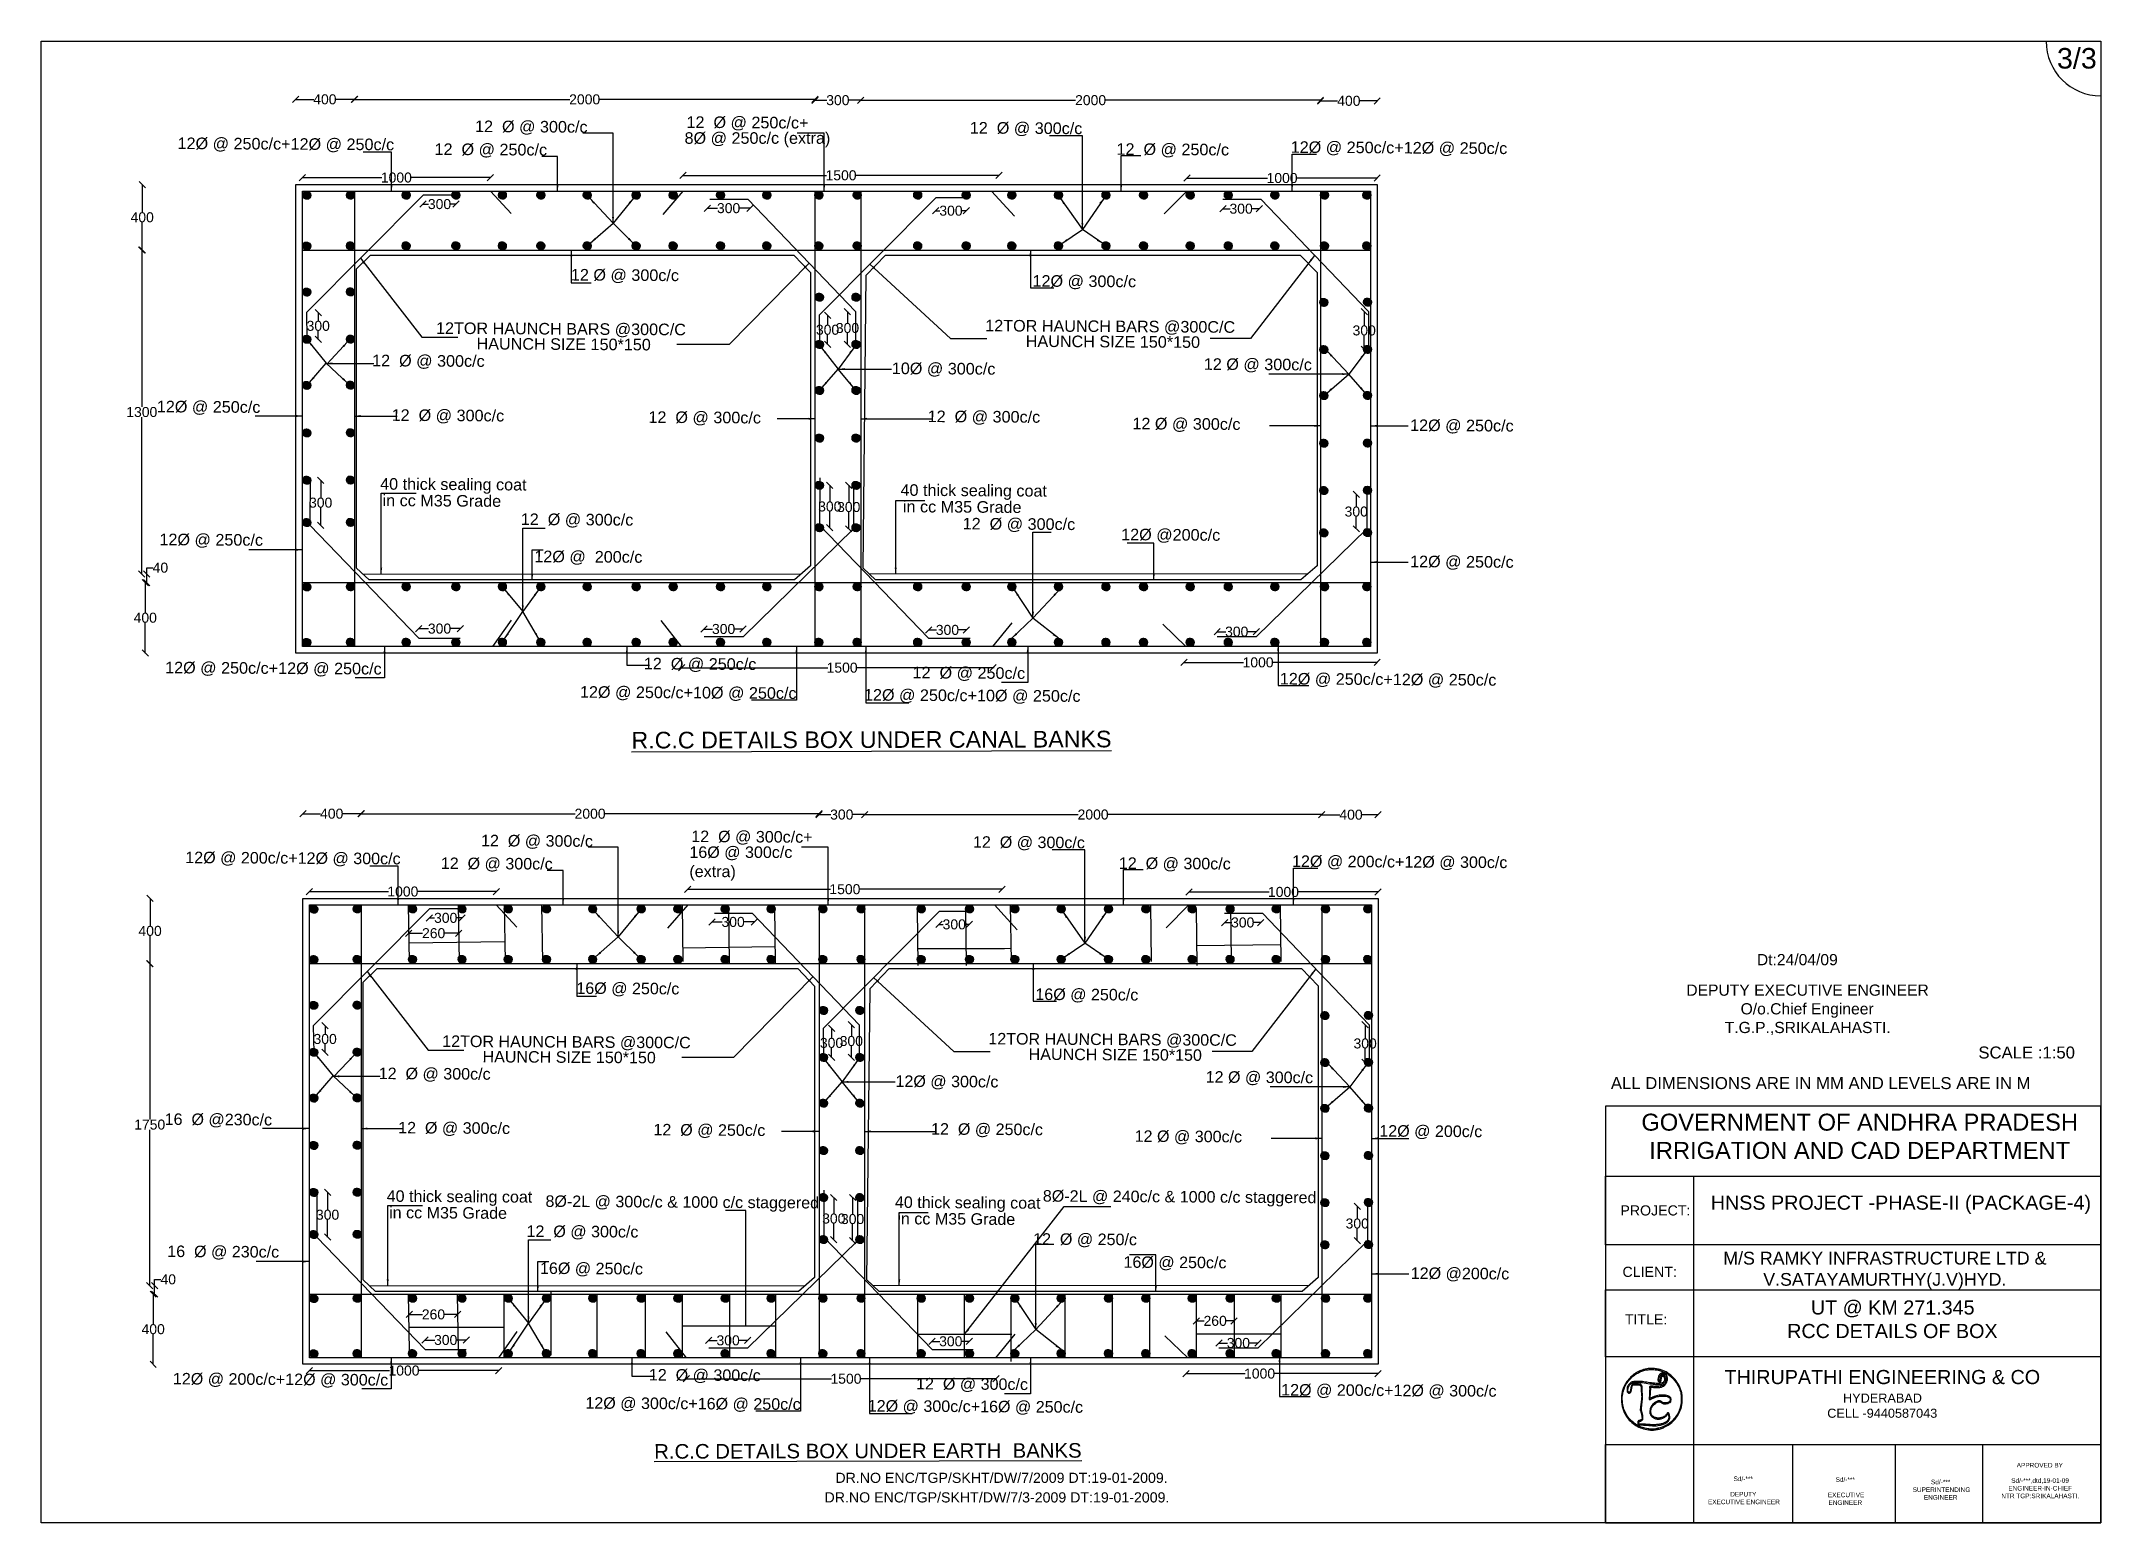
# Model space of a CAD drawing. Header units: millimetres. Extents: x 5124 to 6568637, y 2311 to 91879094.
# Drawn here: x 3718709 to 3749681, y 45933877 to 45956145 of the extents above; entities that cross this region are included whole.
import ezdxf

# ---------------------------------------------------------------- set-up
doc = ezdxf.new("R2010")
doc.units = ezdxf.units.MM
doc.header["$MEASUREMENT"] = 0
for name, color, linetype in [('DIMENSION', 7, 'Continuous'), ('DRAWING', 7, 'Continuous'), ('TEXT', 7, 'Continuous')]:
    doc.layers.add(name, color=color, linetype=linetype)
doc.styles.get("Standard").update_dxf_attribs({"font": 'arial.ttf', "height": 150})
doc.dimstyles.get("Standard").update_dxf_attribs({"dimtxt": 200, "dimasz": 110, "dimexe": 0.18, "dimexo": 0.0625, "dimgap": 0.09, "dimtad": 0, "dimtih": 1, "dimtoh": 1, "dimdec": 0, "dimzin": 0, "dimdsep": 46, "dimtxsty": 'Standard', "dimblk": 'OBLIQUE', "dimcen": 0.09, "dimse1": 1, "dimse2": 1, "dimadec": 0, "dimazin": 0, "dimtfac": 1, "dimtdec": 0, "dimtofl": 0, "dimtmove": 0, "dimatfit": 3, "dimfxl": 1, "dimtolj": 1, "dimtzin": 0, "dimarcsym": 0})

msp = doc.modelspace()

# ---------------------------------------------------------------- texts
at = {"layer": 'DRAWING'}
for s, height, p in [('12  Ø @ 300c/c ', 173.998, (3725232.9, 45954779.6)), ('12  Ø @ 250c/c+ ', 173.998, (3728412.9, 45954842.8)), ('12  Ø @ 300c/c ', 173.998, (3732673, 45954757.7)), ('12Ø @ 250c/c+12Ø @ 250c/c', 173.998, (3720760, 45954524.4)), ('12  Ø @ 250c/c ', 173.998, (3724624.2, 45954435.9)), ('12  Ø @ 250c/c ', 173.998, (3734879.3, 45954438)), ('12Ø @ 250c/c+12Ø @ 250c/c', 173.998, (3737498.7, 45954468)), ('12 Ø @ 300c/c ', 173.998, (3726674.7, 45952548.7)), ('12Ø @ 300c/c ', 173.998, (3733616.2, 45952456)), ('12TOR HAUNCH BARS @300C/C', 173.998, (3732905.2, 45951784.4)), ('12TOR HAUNCH BARS @300C/C', 173.998, (3724646, 45951746.6)), (' HAUNCH SIZE 150*150', 173.998, (3725187.9, 45951513.4)), (' HAUNCH SIZE 150*150', 173.998, (3733447, 45951551.2)), ('12  Ø @ 300c/c ', 173.998, (3723685.5, 45951259.8)), ('10Ø @ 300c/c ', 173.998, (3731500.6, 45951142.2)), ('12 Ø @ 300c/c ', 173.998, (3736192.4, 45951206.3)), ('12Ø @ 250c/c ', 173.998, (3720447.9, 45950567.9)), ('12  Ø @ 300c/c ', 173.998, (3723979, 45950439.6)), ('12  Ø @ 300c/c ', 173.998, (3727840.1, 45950409.4)), ('12  Ø @ 300c/c ', 173.998, (3732039.3, 45950420.5)), ('12 Ø @ 300c/c ', 173.998, (3735118.3, 45950311.9)), ('12Ø @ 250c/c ', 173.998, (3739293.9, 45950287.2)), ('40 thick sealing coat', 173.998, (3723805.8, 45949405.4)), ('40 thick sealing coat', 173.998, (3731630.9, 45949313)), ('in cc M35 Grade', 173.998, (3723842.6, 45949157.3)), ('in cc M35 Grade', 173.998, (3731667.7, 45949064.9)), ('12  Ø @ 300c/c ', 173.998, (3725920.7, 45948874.3)), ('12  Ø @ 300c/c ', 173.998, (3732565.8, 45948807.7)), ('12Ø @ 250c/c ', 173.998, (3720487.3, 45948570.6)), ('12Ø @200c/c ', 173.998, (3734949.3, 45948644.8)), ('12Ø @  200c/c ', 173.998, (3726124.5, 45948315.1)), ('12Ø @ 250c/c ', 173.998, (3739293.9, 45948239.8)), ('12Ø @ 250c/c+12Ø @ 250c/c', 173.998, (3720572.6, 45946645.2)), ('12  Ø @ 250c/c ', 173.998, (3727770.9, 45946704.4)), ('12  Ø @ 250c/c ', 173.998, (3731812.6, 45946569.4)), ('12Ø @ 250c/c+10Ø @ 250c/c', 173.998, (3726811, 45946278.1)), ('12Ø @ 250c/c+10Ø @ 250c/c', 173.998, (3731081.8, 45946234.9)), ('12Ø @ 250c/c+12Ø @ 250c/c', 173.998, (3737334.7, 45946477.5)), ('12  Ø @ 300c/c ', 173.004, (3725323.2, 45944045.4)), ('12  Ø @ 300c/c+ ', 173.004, (3728485, 45944108.2)), ('12  Ø @ 300c/c ', 173.004, (3732720.7, 45944023.7)), ('12Ø @ 200c/c+12Ø @ 300c/c', 173.004, (3720875.8, 45943791.7)), ('12  Ø @ 300c/c ', 173.004, (3734914.4, 45943705.8)), ('12Ø @ 200c/c+12Ø @ 300c/c', 173.004, (3737518.8, 45943735.6)), ('12  Ø @ 300c/c ', 173.004, (3724717.9, 45943703.7)), ('16Ø @ 250c/c ', 173.004, (3726756.7, 45941827.3)), ('16Ø @ 250c/c ', 173.004, (3733658.6, 45941735.1)), ('12TOR HAUNCH BARS @300C/C', 173.004, (3724739.6, 45941029.8)), ('12TOR HAUNCH BARS @300C/C', 173.004, (3732951.6, 45941067.4)), (' HAUNCH SIZE 150*150', 173.004, (3725278.4, 45940797.9)), (' HAUNCH SIZE 150*150', 173.004, (3733490.4, 45940835.5)), ('12  Ø @ 300c/c ', 173.004, (3723784.7, 45940545.8)), ('12Ø @ 300c/c ', 173.004, (3731555, 45940428.8)), ('12 Ø @ 300c/c ', 173.004, (3736220, 45940492.6)), ('16  Ø @230c/c ', 173.004, (3720565.5, 45939857.9)), ('12  Ø @ 300c/c ', 173.004, (3724076.5, 45939730.3)), ('12  Ø @ 250c/c ', 173.004, (3727915.4, 45939700.2)), ('12  Ø @ 250c/c ', 173.004, (3732090.7, 45939711.2)), ('12Ø @ 200c/c ', 173.004, (3738831, 45939681.7)), ('12 Ø @ 300c/c ', 173.004, (3735152, 45939603.3)), ('40 thick sealing coat', 173.004, (3723904.2, 45938701.9)), ('in cc M35 Grade', 173.004, (3723940.8, 45938455.3)), ('8Ø-2L @ 300c/c & 1000 c/c staggered ', 173.004, (3726292, 45938625.3)), ('40 thick sealing coat', 173.004, (3731546.7, 45938610)), ('8Ø-2L @ 240c/c & 1000 c/c staggered ', 173.004, (3733771.1, 45938704.3)), ('12  Ø @ 300c/c ', 173.004, (3726007, 45938173.9)), ('in cc M35 Grade', 173.004, (3731583.3, 45938363.4)), ('16  Ø @ 230c/c ', 173.004, (3720604.7, 45937871.9)), ('12  Ø @ 250/c ', 173.004, (3733624.8, 45938057.2)), ('16Ø @ 250c/c ', 173.004, (3726209.7, 45937617.8)), ('16Ø @ 250c/c ', 173.004, (3734984, 45937710.1)), ('12Ø @200c/c ', 173.004, (3739303.8, 45937543)), ('12  Ø @ 300c/c ', 173.004, (3727846.7, 45936016.4)), ('12Ø @ 200c/c+12Ø @ 300c/c', 173.004, (3720689.5, 45935957.5)), ('12  Ø @ 300c/c ', 173.004, (3731865.2, 45935882.1)), ('12Ø @ 200c/c+12Ø @ 300c/c', 173.004, (3737355.8, 45935790.8)), ('12Ø @ 300c/c+16Ø @ 250c/c', 173.004, (3726892.2, 45935592.5)), ('12Ø @ 300c/c+16Ø @ 250c/c', 173.004, (3731138.6, 45935549.5))]:
    msp.add_text(s, height=height, rotation=359.65712, dxfattribs=at).set_placement(p)
at = {"layer": 'DRAWING', "attachment_point": 1}
for s, insert, char_height, width in [('8Ø @ 250c/c (extra)', (3728384.1, 45954776.8), 173.998, 2101.278), ('16Ø @ 300c/c (extra)', (3728456.4, 45944042.6), 173.004, 2089.269)]:
    msp.add_mtext(s, dxfattribs=dict(at, insert=insert, char_height=char_height, width=width))
at = {"layer": 'TEXT'}
for s, height, p in [('3/3', 308.55, (3749021.1, 45955733.9)), ('Dt:24/04/09', 168.399, (3744509.2, 45942256.8)), ('SCALE :1:50', 179.859, (3747839.9, 45940855.2))]:
    msp.add_text(s, height=height, dxfattribs=at).set_placement(p)
for s, height, p in [('%%UR.C.C DETAILS BOX UNDER CANAL BANKS', 250, (3727585.4, 45945514.2)), ('%%UR.C.C DETAILS BOX UNDER EARTH  BANKS', 219.099, (3727927.3, 45934840))]:
    msp.add_text(s, height=height, rotation=0.1412, dxfattribs=at).set_placement(p)
at = {"layer": 'TEXT', "attachment_point": 1}
for s, insert, char_height, width in [('\\pi652.31;DEPUTY EXECUTIVE ENGINEER\\P\\pi1469;O/o.Chief Engineer\\P\\pi1229.8;T.G.P.,SRIKALAHASTI.', (3742795.4, 45941967.1), 168.399, 4930.593), ('ALL DIMENSIONS ARE IN MM AND LEVELS ARE IN M', (3742313.4, 45940575.4), 179.859, 6418.507), ('PROJECT:', (3742456.2, 45938648), 152.55, 1423.362), ('CLIENT:', (3742488.5, 45937724.8), 152.55, 1423.362), ('\\pi10.886;M/S RAMKY INFRASTRUCTURE LTD &\\P\\pi612.06;V.SATAYAMURTHY(J.V)HYD.', (3743992.6, 45937950.3), 191.509, 4856.383), ('\\pi2082.9;UT @ KM 271.345\\P\\pi1726.1;RCC DETAILS OF BOX', (3743238.7, 45937219.6), 212.339, 6591.599), ('TITLE:', (3742523.6, 45937009.8), 152.55, 827.23), ('\\pi932.62;THIRUPATHI ENGINEERING & CO\\P\\pi2715;{\\H0.64302x;HYDERABAD\\P\\pi2477.6;CELL -9440587043}', (3743089.6, 45936173.7), 212.339, 6591.599), ('DR.NO ENC/TGP/SKHT/DW/7/2009 DT:19-01-2009. ', (3730651.8, 45934629), 152.552, 5156.892), ('\\pi235.98;APPROVED BY\\P\\pi582.82;\\P\\pi153.64;Sd/-***,dtd,19-01-09 \\P\\pi109.91;ENGINEER-IN-CHIEF\\P\\pi4.0359;NTR TGP:SRIKALAHASTI.', (3748180.6, 45934777.5), 69.339, 1165.637), ('DR.NO ENC/TGP/SKHT/DW/7/3-2009 DT:19-01-2009. ', (3730488.4, 45934335.2), 152.552, 5596.525), ('\\pi1598.7;Sd/-***\\P\\pi1740.2;\\P\\pi1547.8;DEPUTY \\P\\pi1186.4; EXECUTIVE ENGINEER', (3742560.3, 45934572.8), 69.339, 3480.307), ('\\pi1598.7;Sd/-***\\P\\pi1726.7; \\P\\pi1454.8; EXECUTIVE \\P\\pi1491.6;ENGINEER', (3744094.1, 45934561.7), 69.339, 3480.307), ('\\pi1598.7;Sd/-***\\P\\pi1296.5; SUPERINTENDING  \\P\\pi1491.6;ENGINEER', (3745528.4, 45934524.8), 69.339, 3480.307)]:
    msp.add_mtext(s, dxfattribs=dict(at, insert=insert, char_height=char_height, width=width))
at = {"layer": 'TEXT', "color": 7, "width": 7266.788, "attachment_point": 5}
for s, insert, char_height in [('GOVERNMENT OF ANDHRA PRADESH\\PIRRIGATION AND CAD DEPARTMENT', (3746055.1, 45939684.1), 254.807), ('HNSS PROJECT -PHASE-II (PACKAGE-4)', (3746674.3, 45938656.7), 212.339)]:
    msp.add_mtext(s, dxfattribs=dict(at, insert=insert, char_height=char_height))

# ---------------------------------------------------------------- blocks, each defined once
blk = doc.blocks.new('_Oblique')
at = {"color": 0, "linetype": 'ByBlock', "lineweight": -2}
blk.add_line((-0.5, -0.5), (0.5, 0.5), dxfattribs=at)
blk = doc.blocks.new('*D64')
at = {"layer": 'Defpoints', "color": 0}
for p in [(3722637, 45953891), (3725464, 45954095), (3725464, 45953891)]:
    blk.add_point(p, dxfattribs=at)
at = {"layer": 'DIMENSION', "color": 0, "lineweight": -2}
for p, q in [((3722637, 45954095), (3723834, 45954095)), ((3725464, 45954095), (3724267, 45954095))]:
    blk.add_line(p, q, dxfattribs=at)
at = {"layer": 'DIMENSION', "color": 0, "lineweight": -2, "xscale": 95, "yscale": 95, "zscale": 95, "rotation": 180}
blk.add_blockref('_Oblique', (3722637, 45954095), dxfattribs=at)
at = {"layer": 'DIMENSION', "color": 0, "lineweight": -2, "xscale": 95, "yscale": 95, "zscale": 95}
blk.add_blockref('_Oblique', (3725464, 45954095), dxfattribs=at)
at = {"layer": 'DIMENSION', "color": 0, "insert": (3724050, 45954095), "char_height": 150, "attachment_point": 5}
blk.add_mtext('\\A1;1000', dxfattribs=at)
blk = doc.blocks.new('*D65')
at = {"layer": 'Defpoints', "color": 0}
for p in [(3723424, 45955271), (3722538, 45953990), (3723424, 45953990)]:
    blk.add_point(p, dxfattribs=at)
at = {"layer": 'DIMENSION', "color": 0, "lineweight": -2}
for p, q in [((3722538, 45955271), (3722807, 45955271)), ((3723424, 45955271), (3723144, 45955271))]:
    blk.add_line(p, q, dxfattribs=at)
at = {"layer": 'DIMENSION', "color": 0, "lineweight": -2, "xscale": 95, "yscale": 95, "zscale": 95, "rotation": 180}
blk.add_blockref('_Oblique', (3722538, 45955271), dxfattribs=at)
at = {"layer": 'DIMENSION', "color": 0, "lineweight": -2, "xscale": 95, "yscale": 95, "zscale": 95}
blk.add_blockref('_Oblique', (3723424, 45955271), dxfattribs=at)
at = {"layer": 'DIMENSION', "color": 0, "insert": (3722975, 45955271), "char_height": 150, "attachment_point": 5}
blk.add_mtext('\\A1;400', dxfattribs=at)
blk = doc.blocks.new('*D66')
at = {"layer": 'Defpoints', "color": 0}
for p in [(3730345, 45955270), (3723420, 45953891), (3730345, 45953891)]:
    blk.add_point(p, dxfattribs=at)
at = {"layer": 'DIMENSION', "color": 0, "lineweight": -2}
for p, q in [((3723420, 45955270), (3726657, 45955270)), ((3730345, 45955270), (3727107, 45955270))]:
    blk.add_line(p, q, dxfattribs=at)
at = {"layer": 'DIMENSION', "color": 0, "lineweight": -2, "xscale": 95, "yscale": 95, "zscale": 95, "rotation": 180}
blk.add_blockref('_Oblique', (3723420, 45955270), dxfattribs=at)
at = {"layer": 'DIMENSION', "color": 0, "lineweight": -2, "xscale": 95, "yscale": 95, "zscale": 95}
blk.add_blockref('_Oblique', (3730345, 45955270), dxfattribs=at)
at = {"layer": 'DIMENSION', "color": 0, "insert": (3726882, 45955270), "char_height": 150, "attachment_point": 5}
blk.add_mtext('\\A1;2000', dxfattribs=at)
blk = doc.blocks.new('*D67')
at = {"layer": 'Defpoints', "color": 0}
for p in [(3731032, 45955258), (3730345, 45953891), (3731032, 45953891)]:
    blk.add_point(p, dxfattribs=at)
at = {"layer": 'DIMENSION', "color": 0, "lineweight": -2}
for p, q in [((3730345, 45955258), (3730523, 45955258)), ((3731032, 45955258), (3730854, 45955258))]:
    blk.add_line(p, q, dxfattribs=at)
at = {"layer": 'DIMENSION', "color": 0, "lineweight": -2, "xscale": 95, "yscale": 95, "zscale": 95, "rotation": 180}
blk.add_blockref('_Oblique', (3730345, 45955258), dxfattribs=at)
at = {"layer": 'DIMENSION', "color": 0, "lineweight": -2, "xscale": 95, "yscale": 95, "zscale": 95}
blk.add_blockref('_Oblique', (3731032, 45955258), dxfattribs=at)
at = {"layer": 'DIMENSION', "color": 0, "insert": (3730689, 45955258), "char_height": 150, "attachment_point": 5}
blk.add_mtext('\\A1;300', dxfattribs=at)
blk = doc.blocks.new('*D68')
at = {"layer": 'Defpoints', "color": 0}
for p in [(3737947, 45955258), (3731032, 45953860), (3737947, 45953891)]:
    blk.add_point(p, dxfattribs=at)
at = {"layer": 'DIMENSION', "color": 0, "lineweight": -2}
for p, q in [((3731032, 45955258), (3734265, 45955258)), ((3737947, 45955258), (3734715, 45955258))]:
    blk.add_line(p, q, dxfattribs=at)
at = {"layer": 'DIMENSION', "color": 0, "lineweight": -2, "xscale": 95, "yscale": 95, "zscale": 95, "rotation": 180}
blk.add_blockref('_Oblique', (3731032, 45955258), dxfattribs=at)
at = {"layer": 'DIMENSION', "color": 0, "lineweight": -2, "xscale": 95, "yscale": 95, "zscale": 95}
blk.add_blockref('_Oblique', (3737947, 45955258), dxfattribs=at)
at = {"layer": 'DIMENSION', "color": 0, "insert": (3734490, 45955258), "char_height": 150, "attachment_point": 5}
blk.add_mtext('\\A1;2000', dxfattribs=at)
blk = doc.blocks.new('*D69')
at = {"layer": 'Defpoints', "color": 0}
for p in [(3738799, 45955248), (3738799, 45955248), (3737947, 45953891)]:
    blk.add_point(p, dxfattribs=at)
at = {"layer": 'DIMENSION', "color": 0, "lineweight": -2}
for p, q in [((3737947, 45955248), (3738205, 45955248)), ((3738799, 45955248), (3738542, 45955248))]:
    blk.add_line(p, q, dxfattribs=at)
at = {"layer": 'DIMENSION', "color": 0, "lineweight": -2, "xscale": 95, "yscale": 95, "zscale": 95, "rotation": 180}
blk.add_blockref('_Oblique', (3737947, 45955248), dxfattribs=at)
at = {"layer": 'DIMENSION', "color": 0, "lineweight": -2, "xscale": 95, "yscale": 95, "zscale": 95}
blk.add_blockref('_Oblique', (3738799, 45955248), dxfattribs=at)
at = {"layer": 'DIMENSION', "color": 0, "insert": (3738373, 45955248), "char_height": 150, "attachment_point": 5}
blk.add_mtext('\\A1;400', dxfattribs=at)
blk = doc.blocks.new('*D70')
at = {"layer": 'Defpoints', "color": 0}
for p in [(3733114, 45954129), (3728359, 45953891), (3733114, 45953891)]:
    blk.add_point(p, dxfattribs=at)
at = {"layer": 'DIMENSION', "color": 0, "lineweight": -2}
for p, q in [((3728359, 45954129), (3730520, 45954129)), ((3733114, 45954129), (3730953, 45954129))]:
    blk.add_line(p, q, dxfattribs=at)
at = {"layer": 'DIMENSION', "color": 0, "lineweight": -2, "xscale": 95, "yscale": 95, "zscale": 95, "rotation": 180}
blk.add_blockref('_Oblique', (3728359, 45954129), dxfattribs=at)
at = {"layer": 'DIMENSION', "color": 0, "lineweight": -2, "xscale": 95, "yscale": 95, "zscale": 95}
blk.add_blockref('_Oblique', (3733114, 45954129), dxfattribs=at)
at = {"layer": 'DIMENSION', "color": 0, "insert": (3730737, 45954129), "char_height": 150, "attachment_point": 5}
blk.add_mtext('\\A1;1500', dxfattribs=at)
blk = doc.blocks.new('*D71')
at = {"layer": 'Defpoints', "color": 0}
for p in [(3732161, 45953791), (3732161, 45953597), (3732619, 45953772)]:
    blk.add_point(p, dxfattribs=at)
at = {"layer": 'DIMENSION', "color": 0, "lineweight": -2}
for p, q in [((3732161, 45953597), (3732225, 45953597)), ((3732619, 45953597), (3732556, 45953597))]:
    blk.add_line(p, q, dxfattribs=at)
at = {"layer": 'DIMENSION', "color": 0, "lineweight": -2, "xscale": 95, "yscale": 95, "zscale": 95, "rotation": 180}
blk.add_blockref('_Oblique', (3732161, 45953597), dxfattribs=at)
at = {"layer": 'DIMENSION', "color": 0, "lineweight": -2, "xscale": 95, "yscale": 95, "zscale": 95}
blk.add_blockref('_Oblique', (3732619, 45953597), dxfattribs=at)
at = {"layer": 'DIMENSION', "color": 0, "insert": (3732390, 45953597), "char_height": 150, "attachment_point": 5}
blk.add_mtext('\\A1;300', dxfattribs=at)
blk = doc.blocks.new('*D72')
at = {"layer": 'Defpoints', "color": 0}
for p in [(3728725, 45953760), (3729367, 45953736), (3729367, 45953635)]:
    blk.add_point(p, dxfattribs=at)
at = {"layer": 'DIMENSION', "color": 0, "lineweight": -2}
for p, q in [((3728725, 45953635), (3728880, 45953635)), ((3729367, 45953635), (3729211, 45953635))]:
    blk.add_line(p, q, dxfattribs=at)
at = {"layer": 'DIMENSION', "color": 0, "lineweight": -2, "xscale": 95, "yscale": 95, "zscale": 95, "rotation": 180}
blk.add_blockref('_Oblique', (3728725, 45953635), dxfattribs=at)
at = {"layer": 'DIMENSION', "color": 0, "lineweight": -2, "xscale": 95, "yscale": 95, "zscale": 95}
blk.add_blockref('_Oblique', (3729367, 45953635), dxfattribs=at)
at = {"layer": 'DIMENSION', "color": 0, "insert": (3729046, 45953635), "char_height": 150, "attachment_point": 5}
blk.add_mtext('\\A1;300', dxfattribs=at)
blk = doc.blocks.new('*D73')
at = {"layer": 'Defpoints', "color": 0}
for p in [(3724452, 45953832), (3724945, 45953832), (3724945, 45953696)]:
    blk.add_point(p, dxfattribs=at)
at = {"layer": 'DIMENSION', "color": 0, "lineweight": -2}
for p, q in [((3724452, 45953696), (3724533, 45953696)), ((3724945, 45953696), (3724864, 45953696))]:
    blk.add_line(p, q, dxfattribs=at)
at = {"layer": 'DIMENSION', "color": 0, "lineweight": -2, "xscale": 95, "yscale": 95, "zscale": 95, "rotation": 180}
blk.add_blockref('_Oblique', (3724452, 45953696), dxfattribs=at)
at = {"layer": 'DIMENSION', "color": 0, "lineweight": -2, "xscale": 95, "yscale": 95, "zscale": 95}
blk.add_blockref('_Oblique', (3724945, 45953696), dxfattribs=at)
at = {"layer": 'DIMENSION', "color": 0, "insert": (3724699, 45953696), "char_height": 150, "attachment_point": 5}
blk.add_mtext('\\A1;300', dxfattribs=at)
blk = doc.blocks.new('*D74')
at = {"layer": 'Defpoints', "color": 0}
for p in [(3722697, 45952067), (3722875, 45952067), (3722703, 45951664)]:
    blk.add_point(p, dxfattribs=at)
at = {"layer": 'DIMENSION', "color": 0, "lineweight": -2}
for p, q in [((3722875, 45952067), (3722875, 45951942)), ((3722875, 45951664), (3722875, 45951789))]:
    blk.add_line(p, q, dxfattribs=at)
at = {"layer": 'DIMENSION', "color": 0, "lineweight": -2, "xscale": 95, "yscale": 95, "zscale": 95}
for p, rotation in [((3722875, 45952067), 90), ((3722875, 45951664), 270)]:
    blk.add_blockref('_Oblique', p, dxfattribs=dict(at, rotation=rotation))
at = {"layer": 'DIMENSION', "color": 0, "insert": (3722875, 45951866), "char_height": 150, "attachment_point": 5}
blk.add_mtext('\\A1;300', dxfattribs=at)
blk = doc.blocks.new('*D75')
at = {"layer": 'Defpoints', "color": 0}
for p in [(3722763, 45949547), (3722748, 45948871), (3722912, 45948871)]:
    blk.add_point(p, dxfattribs=at)
at = {"layer": 'DIMENSION', "color": 0, "lineweight": -2}
for p, q in [((3722912, 45949547), (3722912, 45949285)), ((3722912, 45948871), (3722912, 45949132))]:
    blk.add_line(p, q, dxfattribs=at)
at = {"layer": 'DIMENSION', "color": 0, "lineweight": -2, "xscale": 95, "yscale": 95, "zscale": 95}
for p, rotation in [((3722912, 45949547), 90), ((3722912, 45948871), 270)]:
    blk.add_blockref('_Oblique', p, dxfattribs=dict(at, rotation=rotation))
at = {"layer": 'DIMENSION', "color": 0, "insert": (3722912, 45949209), "char_height": 150, "attachment_point": 5}
blk.add_mtext('\\A1;300', dxfattribs=at)
blk = doc.blocks.new('*D76')
at = {"layer": 'Defpoints', "color": 0}
for p in [(3724387, 45947316), (3724387, 45947174), (3725011, 45947174)]:
    blk.add_point(p, dxfattribs=at)
at = {"layer": 'DIMENSION', "color": 0, "lineweight": -2}
for p, q in [((3724387, 45947316), (3724533, 45947316)), ((3725011, 45947316), (3724864, 45947316))]:
    blk.add_line(p, q, dxfattribs=at)
at = {"layer": 'DIMENSION', "color": 0, "lineweight": -2, "xscale": 95, "yscale": 95, "zscale": 95, "rotation": 180}
blk.add_blockref('_Oblique', (3724387, 45947316), dxfattribs=at)
at = {"layer": 'DIMENSION', "color": 0, "lineweight": -2, "xscale": 95, "yscale": 95, "zscale": 95}
blk.add_blockref('_Oblique', (3725011, 45947316), dxfattribs=at)
at = {"layer": 'DIMENSION', "color": 0, "insert": (3724699, 45947316), "char_height": 150, "attachment_point": 5}
blk.add_mtext('\\A1;300', dxfattribs=at)
blk = doc.blocks.new('*D77')
at = {"layer": 'Defpoints', "color": 0}
for p in [(3728676, 45947310), (3728676, 45947194), (3729265, 45947194)]:
    blk.add_point(p, dxfattribs=at)
at = {"layer": 'DIMENSION', "color": 0, "lineweight": -2}
for p, q in [((3728676, 45947310), (3728805, 45947310)), ((3729265, 45947310), (3729136, 45947310))]:
    blk.add_line(p, q, dxfattribs=at)
at = {"layer": 'DIMENSION', "color": 0, "lineweight": -2, "xscale": 95, "yscale": 95, "zscale": 95, "rotation": 180}
blk.add_blockref('_Oblique', (3728676, 45947310), dxfattribs=at)
at = {"layer": 'DIMENSION', "color": 0, "lineweight": -2, "xscale": 95, "yscale": 95, "zscale": 95}
blk.add_blockref('_Oblique', (3729265, 45947310), dxfattribs=at)
at = {"layer": 'DIMENSION', "color": 0, "insert": (3728971, 45947310), "char_height": 150, "attachment_point": 5}
blk.add_mtext('\\A1;300', dxfattribs=at)
blk = doc.blocks.new('*D78')
at = {"layer": 'Defpoints', "color": 0}
for p in [(3730411, 45949470), (3730411, 45948833), (3730568, 45948833)]:
    blk.add_point(p, dxfattribs=at)
at = {"layer": 'DIMENSION', "color": 0, "lineweight": -2}
for p, q in [((3730568, 45949470), (3730568, 45949228)), ((3730568, 45948833), (3730568, 45949075))]:
    blk.add_line(p, q, dxfattribs=at)
at = {"layer": 'DIMENSION', "color": 0, "lineweight": -2, "xscale": 95, "yscale": 95, "zscale": 95}
for p, rotation in [((3730568, 45949470), 90), ((3730568, 45948833), 270)]:
    blk.add_blockref('_Oblique', p, dxfattribs=dict(at, rotation=rotation))
at = {"layer": 'DIMENSION', "color": 0, "insert": (3730568, 45949151), "char_height": 150, "attachment_point": 5}
blk.add_mtext('\\A1;300', dxfattribs=at)
blk = doc.blocks.new('*D79')
at = {"layer": 'Defpoints', "color": 0}
for p in [(3730853, 45949470), (3730962, 45949470), (3730925, 45948816)]:
    blk.add_point(p, dxfattribs=at)
at = {"layer": 'DIMENSION', "color": 0, "lineweight": -2}
for p, q in [((3730853, 45949470), (3730853, 45949219)), ((3730853, 45948816), (3730853, 45949066))]:
    blk.add_line(p, q, dxfattribs=at)
at = {"layer": 'DIMENSION', "color": 0, "lineweight": -2, "xscale": 95, "yscale": 95, "zscale": 95}
for p, rotation in [((3730853, 45949470), 90), ((3730853, 45948816), 270)]:
    blk.add_blockref('_Oblique', p, dxfattribs=dict(at, rotation=rotation))
at = {"layer": 'DIMENSION', "color": 0, "insert": (3730853, 45949143), "char_height": 150, "attachment_point": 5}
blk.add_mtext('\\A1;300', dxfattribs=at)
blk = doc.blocks.new('*D80')
at = {"layer": 'Defpoints', "color": 0}
for p in [(3730406, 45952026), (3730534, 45952026), (3730411, 45951587)]:
    blk.add_point(p, dxfattribs=at)
at = {"layer": 'DIMENSION', "color": 0, "lineweight": -2}
for p, q in [((3730534, 45952026), (3730534, 45951883)), ((3730534, 45951587), (3730534, 45951730))]:
    blk.add_line(p, q, dxfattribs=at)
at = {"layer": 'DIMENSION', "color": 0, "lineweight": -2, "xscale": 95, "yscale": 95, "zscale": 95}
for p, rotation in [((3730534, 45952026), 90), ((3730534, 45951587), 270)]:
    blk.add_blockref('_Oblique', p, dxfattribs=dict(at, rotation=rotation))
at = {"layer": 'DIMENSION', "color": 0, "insert": (3730534, 45951807), "char_height": 150, "attachment_point": 5}
blk.add_mtext('\\A1;300', dxfattribs=at)
blk = doc.blocks.new('*D81')
at = {"layer": 'Defpoints', "color": 0}
for p in [(3730952, 45952081), (3730834, 45951587), (3730962, 45951587)]:
    blk.add_point(p, dxfattribs=at)
at = {"layer": 'DIMENSION', "color": 0, "lineweight": -2}
for p, q in [((3730834, 45952081), (3730834, 45951911)), ((3730834, 45951587), (3730834, 45951758))]:
    blk.add_line(p, q, dxfattribs=at)
at = {"layer": 'DIMENSION', "color": 0, "lineweight": -2, "xscale": 95, "yscale": 95, "zscale": 95}
for p, rotation in [((3730834, 45952081), 90), ((3730834, 45951587), 270)]:
    blk.add_blockref('_Oblique', p, dxfattribs=dict(at, rotation=rotation))
at = {"layer": 'DIMENSION', "color": 0, "insert": (3730834, 45951834), "char_height": 150, "attachment_point": 5}
blk.add_mtext('\\A1;300', dxfattribs=at)
blk = doc.blocks.new('*D82')
at = {"layer": 'Defpoints', "color": 0}
for p in [(3736479, 45953769), (3737026, 45953769), (3737026, 45953627)]:
    blk.add_point(p, dxfattribs=at)
at = {"layer": 'DIMENSION', "color": 0, "lineweight": -2}
for p, q in [((3736479, 45953627), (3736587, 45953627)), ((3737026, 45953627), (3736918, 45953627))]:
    blk.add_line(p, q, dxfattribs=at)
at = {"layer": 'DIMENSION', "color": 0, "lineweight": -2, "xscale": 95, "yscale": 95, "zscale": 95, "rotation": 180}
blk.add_blockref('_Oblique', (3736479, 45953627), dxfattribs=at)
at = {"layer": 'DIMENSION', "color": 0, "lineweight": -2, "xscale": 95, "yscale": 95, "zscale": 95}
blk.add_blockref('_Oblique', (3737026, 45953627), dxfattribs=at)
at = {"layer": 'DIMENSION', "color": 0, "insert": (3736753, 45953627), "char_height": 150, "attachment_point": 5}
blk.add_mtext('\\A1;300', dxfattribs=at)
blk = doc.blocks.new('*D83')
at = {"layer": 'Defpoints', "color": 0}
for p in [(3735939, 45953891), (3738799, 45954088), (3738799, 45953831)]:
    blk.add_point(p, dxfattribs=at)
at = {"layer": 'DIMENSION', "color": 0, "lineweight": -2}
for p, q in [((3735939, 45954088), (3737152, 45954088)), ((3738799, 45954088), (3737586, 45954088))]:
    blk.add_line(p, q, dxfattribs=at)
at = {"layer": 'DIMENSION', "color": 0, "lineweight": -2, "xscale": 95, "yscale": 95, "zscale": 95, "rotation": 180}
blk.add_blockref('_Oblique', (3735939, 45954088), dxfattribs=at)
at = {"layer": 'DIMENSION', "color": 0, "lineweight": -2, "xscale": 95, "yscale": 95, "zscale": 95}
blk.add_blockref('_Oblique', (3738799, 45954088), dxfattribs=at)
at = {"layer": 'DIMENSION', "color": 0, "insert": (3737369, 45954088), "char_height": 150, "attachment_point": 5}
blk.add_mtext('\\A1;1000', dxfattribs=at)
blk = doc.blocks.new('*D84')
at = {"layer": 'Defpoints', "color": 0}
for p in [(3738667, 45952081), (3738604, 45951513), (3738653, 45951513)]:
    blk.add_point(p, dxfattribs=at)
at = {"layer": 'DIMENSION', "color": 0, "lineweight": -2}
for p, q in [((3738604, 45952081), (3738604, 45951874)), ((3738604, 45951513), (3738604, 45951720))]:
    blk.add_line(p, q, dxfattribs=at)
at = {"layer": 'DIMENSION', "color": 0, "lineweight": -2, "xscale": 95, "yscale": 95, "zscale": 95}
for p, rotation in [((3738604, 45952081), 90), ((3738604, 45951513), 270)]:
    blk.add_blockref('_Oblique', p, dxfattribs=dict(at, rotation=rotation))
at = {"layer": 'DIMENSION', "color": 0, "insert": (3738604, 45951797), "char_height": 150, "attachment_point": 5}
blk.add_mtext('\\A1;300', dxfattribs=at)
blk = doc.blocks.new('*D85')
at = {"layer": 'Defpoints', "color": 0}
for p in [(3738484, 45949335), (3738653, 45949335), (3738642, 45948816)]:
    blk.add_point(p, dxfattribs=at)
at = {"layer": 'DIMENSION', "color": 0, "lineweight": -2}
for p, q in [((3738484, 45949335), (3738484, 45949152)), ((3738484, 45948816), (3738484, 45948999))]:
    blk.add_line(p, q, dxfattribs=at)
at = {"layer": 'DIMENSION', "color": 0, "lineweight": -2, "xscale": 95, "yscale": 95, "zscale": 95}
for p, rotation in [((3738484, 45949335), 90), ((3738484, 45948816), 270)]:
    blk.add_blockref('_Oblique', p, dxfattribs=dict(at, rotation=rotation))
at = {"layer": 'DIMENSION', "color": 0, "insert": (3738484, 45949075), "char_height": 150, "attachment_point": 5}
blk.add_mtext('\\A1;300', dxfattribs=at)
blk = doc.blocks.new('*D86')
at = {"layer": 'Defpoints', "color": 0}
for p in [(3736393, 45947270), (3736393, 45947194), (3736982, 45947194)]:
    blk.add_point(p, dxfattribs=at)
at = {"layer": 'DIMENSION', "color": 0, "lineweight": -2}
for p, q in [((3736393, 45947270), (3736522, 45947270)), ((3736982, 45947270), (3736853, 45947270))]:
    blk.add_line(p, q, dxfattribs=at)
at = {"layer": 'DIMENSION', "color": 0, "lineweight": -2, "xscale": 95, "yscale": 95, "zscale": 95, "rotation": 180}
blk.add_blockref('_Oblique', (3736393, 45947270), dxfattribs=at)
at = {"layer": 'DIMENSION', "color": 0, "lineweight": -2, "xscale": 95, "yscale": 95, "zscale": 95}
blk.add_blockref('_Oblique', (3736982, 45947270), dxfattribs=at)
at = {"layer": 'DIMENSION', "color": 0, "insert": (3736687, 45947270), "char_height": 150, "attachment_point": 5}
blk.add_mtext('\\A1;300', dxfattribs=at)
blk = doc.blocks.new('*D87')
at = {"layer": 'Defpoints', "color": 0}
for p in [(3735892, 45947048), (3738799, 45946949), (3738799, 45946808)]:
    blk.add_point(p, dxfattribs=at)
at = {"layer": 'DIMENSION', "color": 0, "lineweight": -2}
for p, q in [((3735892, 45946808), (3736791, 45946808)), ((3738799, 45946808), (3737225, 45946808))]:
    blk.add_line(p, q, dxfattribs=at)
at = {"layer": 'DIMENSION', "color": 0, "lineweight": -2, "xscale": 95, "yscale": 95, "zscale": 95, "rotation": 180}
blk.add_blockref('_Oblique', (3735892, 45946808), dxfattribs=at)
at = {"layer": 'DIMENSION', "color": 0, "lineweight": -2, "xscale": 95, "yscale": 95, "zscale": 95}
blk.add_blockref('_Oblique', (3738799, 45946808), dxfattribs=at)
at = {"layer": 'DIMENSION', "color": 0, "insert": (3737008, 45946808), "char_height": 150, "attachment_point": 5}
blk.add_mtext('\\A1;1000', dxfattribs=at)
blk = doc.blocks.new('*D88')
at = {"layer": 'Defpoints', "color": 0}
for p in [(3728339, 45947048), (3733021, 45947048), (3733021, 45946729)]:
    blk.add_point(p, dxfattribs=at)
at = {"layer": 'DIMENSION', "color": 0, "lineweight": -2}
for p, q in [((3728339, 45946729), (3730536, 45946729)), ((3733021, 45946729), (3730969, 45946729))]:
    blk.add_line(p, q, dxfattribs=at)
at = {"layer": 'DIMENSION', "color": 0, "lineweight": -2, "xscale": 95, "yscale": 95, "zscale": 95, "rotation": 180}
blk.add_blockref('_Oblique', (3728339, 45946729), dxfattribs=at)
at = {"layer": 'DIMENSION', "color": 0, "lineweight": -2, "xscale": 95, "yscale": 95, "zscale": 95}
blk.add_blockref('_Oblique', (3733021, 45946729), dxfattribs=at)
at = {"layer": 'DIMENSION', "color": 0, "insert": (3730753, 45946729), "char_height": 150, "attachment_point": 5}
blk.add_mtext('\\A1;1500', dxfattribs=at)
blk = doc.blocks.new('*D89')
at = {"layer": 'Defpoints', "color": 0}
for p in [(3732619, 45947296), (3732055, 45947174), (3732619, 45947171)]:
    blk.add_point(p, dxfattribs=at)
at = {"layer": 'DIMENSION', "color": 0, "lineweight": -2}
for p, q in [((3732055, 45947296), (3732172, 45947296)), ((3732619, 45947296), (3732502, 45947296))]:
    blk.add_line(p, q, dxfattribs=at)
at = {"layer": 'DIMENSION', "color": 0, "lineweight": -2, "xscale": 95, "yscale": 95, "zscale": 95, "rotation": 180}
blk.add_blockref('_Oblique', (3732055, 45947296), dxfattribs=at)
at = {"layer": 'DIMENSION', "color": 0, "lineweight": -2, "xscale": 95, "yscale": 95, "zscale": 95}
blk.add_blockref('_Oblique', (3732619, 45947296), dxfattribs=at)
at = {"layer": 'DIMENSION', "color": 0, "insert": (3732337, 45947296), "char_height": 150, "attachment_point": 5}
blk.add_mtext('\\A1;300', dxfattribs=at)
blk = doc.blocks.new('*D90')
at = {"layer": 'Defpoints', "color": 0}
for p in [(3720274, 45948008), (3722637, 45948008), (3722538, 45946949)]:
    blk.add_point(p, dxfattribs=at)
at = {"layer": 'DIMENSION', "color": 0, "lineweight": -2}
for p, q in [((3720274, 45948008), (3720274, 45947555)), ((3720274, 45946949), (3720274, 45947402))]:
    blk.add_line(p, q, dxfattribs=at)
at = {"layer": 'DIMENSION', "color": 0, "lineweight": -2, "xscale": 95, "yscale": 95, "zscale": 95}
for p, rotation in [((3720274, 45948008), 90), ((3720274, 45946949), 270)]:
    blk.add_blockref('_Oblique', p, dxfattribs=dict(at, rotation=rotation))
at = {"layer": 'DIMENSION', "color": 0, "insert": (3720274, 45947479), "char_height": 150, "attachment_point": 5}
blk.add_mtext('\\A1;400', dxfattribs=at)
blk = doc.blocks.new('*D91')
at = {"layer": 'Defpoints', "color": 0}
for p in [(3720297, 45948137), (3723643, 45948137), (3723643, 45948008)]:
    blk.add_point(p, dxfattribs=at)
at = {"layer": 'DIMENSION', "color": 0, "lineweight": -2}
for p, q in [((3720297, 45948137), (3720297, 45948232)), ((3720297, 45948232), (3720392, 45948232)), ((3720297, 45948008), (3720297, 45948137))]:
    blk.add_line(p, q, dxfattribs=at)
at = {"layer": 'DIMENSION', "color": 0, "lineweight": -2, "xscale": 95, "yscale": 95, "zscale": 95}
for p, rotation in [((3720297, 45948137), 90), ((3720297, 45948008), 270)]:
    blk.add_blockref('_Oblique', p, dxfattribs=dict(at, rotation=rotation))
at = {"layer": 'DIMENSION', "color": 0, "insert": (3720502, 45948232), "char_height": 150, "attachment_point": 5}
blk.add_mtext('\\A1;40', dxfattribs=at)
blk = doc.blocks.new('*D92')
at = {"layer": 'Defpoints', "color": 0}
for p in [(3720222, 45953006), (3723420, 45953006), (3723546, 45948137)]:
    blk.add_point(p, dxfattribs=at)
at = {"layer": 'DIMENSION', "color": 0, "lineweight": -2}
for p, q in [((3720222, 45953006), (3720222, 45950648)), ((3720222, 45948137), (3720222, 45950495))]:
    blk.add_line(p, q, dxfattribs=at)
at = {"layer": 'DIMENSION', "color": 0, "lineweight": -2, "xscale": 95, "yscale": 95, "zscale": 95}
for p, rotation in [((3720222, 45953006), 90), ((3720222, 45948137), 270)]:
    blk.add_blockref('_Oblique', p, dxfattribs=dict(at, rotation=rotation))
at = {"layer": 'DIMENSION', "color": 0, "insert": (3720222, 45950571), "char_height": 150, "attachment_point": 5}
blk.add_mtext('\\A1;1300', dxfattribs=at)
blk = doc.blocks.new('*D93')
at = {"layer": 'Defpoints', "color": 0}
for p in [(3720228, 45953990), (3722637, 45953990), (3722637, 45953006)]:
    blk.add_point(p, dxfattribs=at)
at = {"layer": 'DIMENSION', "color": 0, "lineweight": -2}
for p, q in [((3720228, 45953990), (3720228, 45953575)), ((3720228, 45953006), (3720228, 45953422))]:
    blk.add_line(p, q, dxfattribs=at)
at = {"layer": 'DIMENSION', "color": 0, "lineweight": -2, "xscale": 95, "yscale": 95, "zscale": 95}
for p, rotation in [((3720228, 45953990), 90), ((3720228, 45953006), 270)]:
    blk.add_blockref('_Oblique', p, dxfattribs=dict(at, rotation=rotation))
at = {"layer": 'DIMENSION', "color": 0, "insert": (3720228, 45953498), "char_height": 150, "attachment_point": 5}
blk.add_mtext('\\A1;400', dxfattribs=at)
blk = doc.blocks.new('*D95')
at = {"layer": 'Defpoints', "color": 0}
for p in [(3725553, 45943364), (3722742, 45943162), (3725553, 45943162)]:
    blk.add_point(p, dxfattribs=at)
at = {"layer": 'DIMENSION', "color": 0, "lineweight": -2}
for p, q in [((3722742, 45943364), (3723931, 45943364)), ((3725553, 45943364), (3724364, 45943364))]:
    blk.add_line(p, q, dxfattribs=at)
at = {"layer": 'DIMENSION', "color": 0, "lineweight": -2, "xscale": 95, "yscale": 95, "zscale": 95, "rotation": 180}
blk.add_blockref('_Oblique', (3722742, 45943364), dxfattribs=at)
at = {"layer": 'DIMENSION', "color": 0, "lineweight": -2, "xscale": 95, "yscale": 95, "zscale": 95}
blk.add_blockref('_Oblique', (3725553, 45943364), dxfattribs=at)
at = {"layer": 'DIMENSION', "color": 0, "insert": (3724148, 45943364), "char_height": 150, "attachment_point": 5}
blk.add_mtext('\\A1;1000', dxfattribs=at)
blk = doc.blocks.new('*D96')
at = {"layer": 'Defpoints', "color": 0}
for p in [(3723525, 45944534), (3722644, 45943261), (3723525, 45943261)]:
    blk.add_point(p, dxfattribs=at)
at = {"layer": 'DIMENSION', "color": 0, "lineweight": -2}
for p, q in [((3722644, 45944534), (3722910, 45944534)), ((3723525, 45944534), (3723247, 45944534))]:
    blk.add_line(p, q, dxfattribs=at)
at = {"layer": 'DIMENSION', "color": 0, "lineweight": -2, "xscale": 95, "yscale": 95, "zscale": 95, "rotation": 180}
blk.add_blockref('_Oblique', (3722644, 45944534), dxfattribs=at)
at = {"layer": 'DIMENSION', "color": 0, "lineweight": -2, "xscale": 95, "yscale": 95, "zscale": 95}
blk.add_blockref('_Oblique', (3723525, 45944534), dxfattribs=at)
at = {"layer": 'DIMENSION', "color": 0, "insert": (3723078, 45944534), "char_height": 150, "attachment_point": 5}
blk.add_mtext('\\A1;400', dxfattribs=at)
blk = doc.blocks.new('*D97')
at = {"layer": 'Defpoints', "color": 0}
for p in [(3730406, 45944533), (3723520, 45943162), (3730406, 45943162)]:
    blk.add_point(p, dxfattribs=at)
at = {"layer": 'DIMENSION', "color": 0, "lineweight": -2}
for p, q in [((3723520, 45944533), (3726738, 45944533)), ((3730406, 45944533), (3727188, 45944533))]:
    blk.add_line(p, q, dxfattribs=at)
at = {"layer": 'DIMENSION', "color": 0, "lineweight": -2, "xscale": 95, "yscale": 95, "zscale": 95, "rotation": 180}
blk.add_blockref('_Oblique', (3723520, 45944533), dxfattribs=at)
at = {"layer": 'DIMENSION', "color": 0, "lineweight": -2, "xscale": 95, "yscale": 95, "zscale": 95}
blk.add_blockref('_Oblique', (3730406, 45944533), dxfattribs=at)
at = {"layer": 'DIMENSION', "color": 0, "insert": (3726963, 45944533), "char_height": 150, "attachment_point": 5}
blk.add_mtext('\\A1;2000', dxfattribs=at)
blk = doc.blocks.new('*D98')
at = {"layer": 'Defpoints', "color": 0}
for p in [(3731090, 45944521), (3730406, 45943162), (3731090, 45943162)]:
    blk.add_point(p, dxfattribs=at)
at = {"layer": 'DIMENSION', "color": 0, "lineweight": -2}
for p, q in [((3730406, 45944521), (3730582, 45944521)), ((3731090, 45944521), (3730913, 45944521))]:
    blk.add_line(p, q, dxfattribs=at)
at = {"layer": 'DIMENSION', "color": 0, "lineweight": -2, "xscale": 95, "yscale": 95, "zscale": 95, "rotation": 180}
blk.add_blockref('_Oblique', (3730406, 45944521), dxfattribs=at)
at = {"layer": 'DIMENSION', "color": 0, "lineweight": -2, "xscale": 95, "yscale": 95, "zscale": 95}
blk.add_blockref('_Oblique', (3731090, 45944521), dxfattribs=at)
at = {"layer": 'DIMENSION', "color": 0, "insert": (3730748, 45944521), "char_height": 150, "attachment_point": 5}
blk.add_mtext('\\A1;300', dxfattribs=at)
blk = doc.blocks.new('*D99')
at = {"layer": 'Defpoints', "color": 0}
for p in [(3737965, 45944521), (3731090, 45943132), (3737965, 45943162)]:
    blk.add_point(p, dxfattribs=at)
at = {"layer": 'DIMENSION', "color": 0, "lineweight": -2}
for p, q in [((3731090, 45944521), (3734302, 45944521)), ((3737965, 45944521), (3734752, 45944521))]:
    blk.add_line(p, q, dxfattribs=at)
at = {"layer": 'DIMENSION', "color": 0, "lineweight": -2, "xscale": 95, "yscale": 95, "zscale": 95, "rotation": 180}
blk.add_blockref('_Oblique', (3731090, 45944521), dxfattribs=at)
at = {"layer": 'DIMENSION', "color": 0, "lineweight": -2, "xscale": 95, "yscale": 95, "zscale": 95}
blk.add_blockref('_Oblique', (3737965, 45944521), dxfattribs=at)
at = {"layer": 'DIMENSION', "color": 0, "insert": (3734527, 45944521), "char_height": 150, "attachment_point": 5}
blk.add_mtext('\\A1;2000', dxfattribs=at)
blk = doc.blocks.new('*D100')
at = {"layer": 'Defpoints', "color": 0}
for p in [(3733159, 45943399), (3728432, 45943162), (3733159, 45943162)]:
    blk.add_point(p, dxfattribs=at)
at = {"layer": 'DIMENSION', "color": 0, "lineweight": -2}
for p, q in [((3728432, 45943399), (3730579, 45943399)), ((3733159, 45943399), (3731012, 45943399))]:
    blk.add_line(p, q, dxfattribs=at)
at = {"layer": 'DIMENSION', "color": 0, "lineweight": -2, "xscale": 95, "yscale": 95, "zscale": 95, "rotation": 180}
blk.add_blockref('_Oblique', (3728432, 45943399), dxfattribs=at)
at = {"layer": 'DIMENSION', "color": 0, "lineweight": -2, "xscale": 95, "yscale": 95, "zscale": 95}
blk.add_blockref('_Oblique', (3733159, 45943399), dxfattribs=at)
at = {"layer": 'DIMENSION', "color": 0, "insert": (3730795, 45943399), "char_height": 150, "attachment_point": 5}
blk.add_mtext('\\A1;1500', dxfattribs=at)
blk = doc.blocks.new('*D101')
at = {"layer": 'Defpoints', "color": 0}
for p in [(3732212, 45943062), (3732667, 45943043), (3732212, 45942870)]:
    blk.add_point(p, dxfattribs=at)
at = {"layer": 'DIMENSION', "color": 0, "lineweight": -2}
for p, q in [((3732212, 45942870), (3732274, 45942870)), ((3732667, 45942870), (3732605, 45942870))]:
    blk.add_line(p, q, dxfattribs=at)
at = {"layer": 'DIMENSION', "color": 0, "lineweight": -2, "xscale": 95, "yscale": 95, "zscale": 95, "rotation": 180}
blk.add_blockref('_Oblique', (3732212, 45942870), dxfattribs=at)
at = {"layer": 'DIMENSION', "color": 0, "lineweight": -2, "xscale": 95, "yscale": 95, "zscale": 95}
blk.add_blockref('_Oblique', (3732667, 45942870), dxfattribs=at)
at = {"layer": 'DIMENSION', "color": 0, "insert": (3732439, 45942870), "char_height": 150, "attachment_point": 5}
blk.add_mtext('\\A1;300', dxfattribs=at)
blk = doc.blocks.new('*D102')
at = {"layer": 'Defpoints', "color": 0}
for p in [(3728795, 45943032), (3729433, 45943008), (3729433, 45942907)]:
    blk.add_point(p, dxfattribs=at)
at = {"layer": 'DIMENSION', "color": 0, "lineweight": -2}
for p, q in [((3728795, 45942907), (3728949, 45942907)), ((3729433, 45942907), (3729280, 45942907))]:
    blk.add_line(p, q, dxfattribs=at)
at = {"layer": 'DIMENSION', "color": 0, "lineweight": -2, "xscale": 95, "yscale": 95, "zscale": 95, "rotation": 180}
blk.add_blockref('_Oblique', (3728795, 45942907), dxfattribs=at)
at = {"layer": 'DIMENSION', "color": 0, "lineweight": -2, "xscale": 95, "yscale": 95, "zscale": 95}
blk.add_blockref('_Oblique', (3729433, 45942907), dxfattribs=at)
at = {"layer": 'DIMENSION', "color": 0, "insert": (3729114, 45942907), "char_height": 150, "attachment_point": 5}
blk.add_mtext('\\A1;300', dxfattribs=at)
blk = doc.blocks.new('*D103')
at = {"layer": 'Defpoints', "color": 0}
for p in [(3724547, 45943103), (3725037, 45943103), (3725037, 45942968)]:
    blk.add_point(p, dxfattribs=at)
at = {"layer": 'DIMENSION', "color": 0, "lineweight": -2}
for p, q in [((3724547, 45942968), (3724626, 45942968)), ((3725037, 45942968), (3724957, 45942968))]:
    blk.add_line(p, q, dxfattribs=at)
at = {"layer": 'DIMENSION', "color": 0, "lineweight": -2, "xscale": 95, "yscale": 95, "zscale": 95, "rotation": 180}
blk.add_blockref('_Oblique', (3724547, 45942968), dxfattribs=at)
at = {"layer": 'DIMENSION', "color": 0, "lineweight": -2, "xscale": 95, "yscale": 95, "zscale": 95}
blk.add_blockref('_Oblique', (3725037, 45942968), dxfattribs=at)
at = {"layer": 'DIMENSION', "color": 0, "insert": (3724792, 45942968), "char_height": 150, "attachment_point": 5}
blk.add_mtext('\\A1;300', dxfattribs=at)
blk = doc.blocks.new('*D104')
at = {"layer": 'Defpoints', "color": 0}
for p in [(3722801, 45941348), (3722979, 45941348), (3722807, 45940948)]:
    blk.add_point(p, dxfattribs=at)
at = {"layer": 'DIMENSION', "color": 0, "lineweight": -2}
for p, q in [((3722979, 45941348), (3722979, 45941225)), ((3722979, 45940948), (3722979, 45941071))]:
    blk.add_line(p, q, dxfattribs=at)
at = {"layer": 'DIMENSION', "color": 0, "lineweight": -2, "xscale": 95, "yscale": 95, "zscale": 95}
for p, rotation in [((3722979, 45941348), 90), ((3722979, 45940948), 270)]:
    blk.add_blockref('_Oblique', p, dxfattribs=dict(at, rotation=rotation))
at = {"layer": 'DIMENSION', "color": 0, "insert": (3722979, 45941148), "char_height": 150, "attachment_point": 5}
blk.add_mtext('\\A1;300', dxfattribs=at)
blk = doc.blocks.new('*D105')
at = {"layer": 'Defpoints', "color": 0}
for p in [(3722867, 45938842), (3722852, 45938170), (3723016, 45938170)]:
    blk.add_point(p, dxfattribs=at)
at = {"layer": 'DIMENSION', "color": 0, "lineweight": -2}
for p, q in [((3723016, 45938842), (3723016, 45938583)), ((3723016, 45938170), (3723016, 45938430))]:
    blk.add_line(p, q, dxfattribs=at)
at = {"layer": 'DIMENSION', "color": 0, "lineweight": -2, "xscale": 95, "yscale": 95, "zscale": 95}
for p, rotation in [((3723016, 45938842), 90), ((3723016, 45938170), 270)]:
    blk.add_blockref('_Oblique', p, dxfattribs=dict(at, rotation=rotation))
at = {"layer": 'DIMENSION', "color": 0, "insert": (3723016, 45938506), "char_height": 150, "attachment_point": 5}
blk.add_mtext('\\A1;300', dxfattribs=at)
blk = doc.blocks.new('*D106')
at = {"layer": 'Defpoints', "color": 0}
for p in [(3724482, 45936624), (3724482, 45936483), (3725102, 45936483)]:
    blk.add_point(p, dxfattribs=at)
at = {"layer": 'DIMENSION', "color": 0, "lineweight": -2}
for p, q in [((3724482, 45936624), (3724627, 45936624)), ((3725102, 45936624), (3724958, 45936624))]:
    blk.add_line(p, q, dxfattribs=at)
at = {"layer": 'DIMENSION', "color": 0, "lineweight": -2, "xscale": 95, "yscale": 95, "zscale": 95, "rotation": 180}
blk.add_blockref('_Oblique', (3724482, 45936624), dxfattribs=at)
at = {"layer": 'DIMENSION', "color": 0, "lineweight": -2, "xscale": 95, "yscale": 95, "zscale": 95}
blk.add_blockref('_Oblique', (3725102, 45936624), dxfattribs=at)
at = {"layer": 'DIMENSION', "color": 0, "insert": (3724792, 45936624), "char_height": 150, "attachment_point": 5}
blk.add_mtext('\\A1;300', dxfattribs=at)
blk = doc.blocks.new('*D107')
at = {"layer": 'Defpoints', "color": 0}
for p in [(3728747, 45936618), (3728747, 45936503), (3729332, 45936503)]:
    blk.add_point(p, dxfattribs=at)
at = {"layer": 'DIMENSION', "color": 0, "lineweight": -2}
for p, q in [((3728747, 45936618), (3728874, 45936618)), ((3729332, 45936618), (3729205, 45936618))]:
    blk.add_line(p, q, dxfattribs=at)
at = {"layer": 'DIMENSION', "color": 0, "lineweight": -2, "xscale": 95, "yscale": 95, "zscale": 95, "rotation": 180}
blk.add_blockref('_Oblique', (3728747, 45936618), dxfattribs=at)
at = {"layer": 'DIMENSION', "color": 0, "lineweight": -2, "xscale": 95, "yscale": 95, "zscale": 95}
blk.add_blockref('_Oblique', (3729332, 45936618), dxfattribs=at)
at = {"layer": 'DIMENSION', "color": 0, "insert": (3729039, 45936618), "char_height": 150, "attachment_point": 5}
blk.add_mtext('\\A1;300', dxfattribs=at)
blk = doc.blocks.new('*D108')
at = {"layer": 'Defpoints', "color": 0}
for p in [(3730472, 45938766), (3730472, 45938133), (3730628, 45938133)]:
    blk.add_point(p, dxfattribs=at)
at = {"layer": 'DIMENSION', "color": 0, "lineweight": -2}
for p, q in [((3730628, 45938766), (3730628, 45938526)), ((3730628, 45938133), (3730628, 45938373))]:
    blk.add_line(p, q, dxfattribs=at)
at = {"layer": 'DIMENSION', "color": 0, "lineweight": -2, "xscale": 95, "yscale": 95, "zscale": 95}
for p, rotation in [((3730628, 45938766), 90), ((3730628, 45938133), 270)]:
    blk.add_blockref('_Oblique', p, dxfattribs=dict(at, rotation=rotation))
at = {"layer": 'DIMENSION', "color": 0, "insert": (3730628, 45938449), "char_height": 150, "attachment_point": 5}
blk.add_mtext('\\A1;300', dxfattribs=at)
blk = doc.blocks.new('*D109')
at = {"layer": 'Defpoints', "color": 0}
for p in [(3730911, 45938766), (3731020, 45938766), (3730983, 45938116)]:
    blk.add_point(p, dxfattribs=at)
at = {"layer": 'DIMENSION', "color": 0, "lineweight": -2}
for p, q in [((3730911, 45938766), (3730911, 45938518)), ((3730911, 45938116), (3730911, 45938364))]:
    blk.add_line(p, q, dxfattribs=at)
at = {"layer": 'DIMENSION', "color": 0, "lineweight": -2, "xscale": 95, "yscale": 95, "zscale": 95}
for p, rotation in [((3730911, 45938766), 90), ((3730911, 45938116), 270)]:
    blk.add_blockref('_Oblique', p, dxfattribs=dict(at, rotation=rotation))
at = {"layer": 'DIMENSION', "color": 0, "insert": (3730911, 45938441), "char_height": 150, "attachment_point": 5}
blk.add_mtext('\\A1;300', dxfattribs=at)
blk = doc.blocks.new('*D110')
at = {"layer": 'Defpoints', "color": 0}
for p in [(3730466, 45941307), (3730594, 45941307), (3730472, 45940871)]:
    blk.add_point(p, dxfattribs=at)
at = {"layer": 'DIMENSION', "color": 0, "lineweight": -2}
for p, q in [((3730594, 45941307), (3730594, 45941166)), ((3730594, 45940871), (3730594, 45941013))]:
    blk.add_line(p, q, dxfattribs=at)
at = {"layer": 'DIMENSION', "color": 0, "lineweight": -2, "xscale": 95, "yscale": 95, "zscale": 95}
for p, rotation in [((3730594, 45941307), 90), ((3730594, 45940871), 270)]:
    blk.add_blockref('_Oblique', p, dxfattribs=dict(at, rotation=rotation))
at = {"layer": 'DIMENSION', "color": 0, "insert": (3730594, 45941089), "char_height": 150, "attachment_point": 5}
blk.add_mtext('\\A1;300', dxfattribs=at)
blk = doc.blocks.new('*D111')
at = {"layer": 'Defpoints', "color": 0}
for p in [(3731010, 45941363), (3730892, 45940871), (3731020, 45940871)]:
    blk.add_point(p, dxfattribs=at)
at = {"layer": 'DIMENSION', "color": 0, "lineweight": -2}
for p, q in [((3730892, 45941363), (3730892, 45941194)), ((3730892, 45940871), (3730892, 45941040))]:
    blk.add_line(p, q, dxfattribs=at)
at = {"layer": 'DIMENSION', "color": 0, "lineweight": -2, "xscale": 95, "yscale": 95, "zscale": 95}
for p, rotation in [((3730892, 45941363), 90), ((3730892, 45940871), 270)]:
    blk.add_blockref('_Oblique', p, dxfattribs=dict(at, rotation=rotation))
at = {"layer": 'DIMENSION', "color": 0, "insert": (3730892, 45941117), "char_height": 150, "attachment_point": 5}
blk.add_mtext('\\A1;300', dxfattribs=at)
blk = doc.blocks.new('*D112')
at = {"layer": 'Defpoints', "color": 0}
for p in [(3736505, 45943041), (3737049, 45943041), (3737049, 45942899)]:
    blk.add_point(p, dxfattribs=at)
at = {"layer": 'DIMENSION', "color": 0, "lineweight": -2}
for p, q in [((3736505, 45942899), (3736612, 45942899)), ((3737049, 45942899), (3736943, 45942899))]:
    blk.add_line(p, q, dxfattribs=at)
at = {"layer": 'DIMENSION', "color": 0, "lineweight": -2, "xscale": 95, "yscale": 95, "zscale": 95, "rotation": 180}
blk.add_blockref('_Oblique', (3736505, 45942899), dxfattribs=at)
at = {"layer": 'DIMENSION', "color": 0, "lineweight": -2, "xscale": 95, "yscale": 95, "zscale": 95}
blk.add_blockref('_Oblique', (3737049, 45942899), dxfattribs=at)
at = {"layer": 'DIMENSION', "color": 0, "insert": (3736777, 45942899), "char_height": 150, "attachment_point": 5}
blk.add_mtext('\\A1;300', dxfattribs=at)
blk = doc.blocks.new('*D113')
at = {"layer": 'Defpoints', "color": 0}
for p in [(3738812, 45943358), (3735968, 45943162), (3738812, 45943102)]:
    blk.add_point(p, dxfattribs=at)
at = {"layer": 'DIMENSION', "color": 0, "lineweight": -2}
for p, q in [((3735968, 45943358), (3737173, 45943358)), ((3738812, 45943358), (3737607, 45943358))]:
    blk.add_line(p, q, dxfattribs=at)
at = {"layer": 'DIMENSION', "color": 0, "lineweight": -2, "xscale": 95, "yscale": 95, "zscale": 95, "rotation": 180}
blk.add_blockref('_Oblique', (3735968, 45943358), dxfattribs=at)
at = {"layer": 'DIMENSION', "color": 0, "lineweight": -2, "xscale": 95, "yscale": 95, "zscale": 95}
blk.add_blockref('_Oblique', (3738812, 45943358), dxfattribs=at)
at = {"layer": 'DIMENSION', "color": 0, "insert": (3737390, 45943358), "char_height": 150, "attachment_point": 5}
blk.add_mtext('\\A1;1000', dxfattribs=at)
blk = doc.blocks.new('*D114')
at = {"layer": 'Defpoints', "color": 0}
for p in [(3738681, 45941363), (3738618, 45940797), (3738667, 45940797)]:
    blk.add_point(p, dxfattribs=at)
at = {"layer": 'DIMENSION', "color": 0, "lineweight": -2}
for p, q in [((3738618, 45941363), (3738618, 45941156)), ((3738618, 45940797), (3738618, 45941003))]:
    blk.add_line(p, q, dxfattribs=at)
at = {"layer": 'DIMENSION', "color": 0, "lineweight": -2, "xscale": 95, "yscale": 95, "zscale": 95}
for p, rotation in [((3738618, 45941363), 90), ((3738618, 45940797), 270)]:
    blk.add_blockref('_Oblique', p, dxfattribs=dict(at, rotation=rotation))
at = {"layer": 'DIMENSION', "color": 0, "insert": (3738618, 45941080), "char_height": 150, "attachment_point": 5}
blk.add_mtext('\\A1;300', dxfattribs=at)
blk = doc.blocks.new('*D115')
at = {"layer": 'Defpoints', "color": 0}
for p in [(3738499, 45938632), (3738667, 45938632), (3738656, 45938116)]:
    blk.add_point(p, dxfattribs=at)
at = {"layer": 'DIMENSION', "color": 0, "lineweight": -2}
for p, q in [((3738499, 45938632), (3738499, 45938451)), ((3738499, 45938116), (3738499, 45938297))]:
    blk.add_line(p, q, dxfattribs=at)
at = {"layer": 'DIMENSION', "color": 0, "lineweight": -2, "xscale": 95, "yscale": 95, "zscale": 95}
for p, rotation in [((3738499, 45938632), 90), ((3738499, 45938116), 270)]:
    blk.add_blockref('_Oblique', p, dxfattribs=dict(at, rotation=rotation))
at = {"layer": 'DIMENSION', "color": 0, "insert": (3738499, 45938374), "char_height": 150, "attachment_point": 5}
blk.add_mtext('\\A1;300', dxfattribs=at)
blk = doc.blocks.new('*D116')
at = {"layer": 'Defpoints', "color": 0}
for p in [(3736420, 45936579), (3736420, 45936503), (3737005, 45936503)]:
    blk.add_point(p, dxfattribs=at)
at = {"layer": 'DIMENSION', "color": 0, "lineweight": -2}
for p, q in [((3736420, 45936579), (3736547, 45936579)), ((3737005, 45936579), (3736878, 45936579))]:
    blk.add_line(p, q, dxfattribs=at)
at = {"layer": 'DIMENSION', "color": 0, "lineweight": -2, "xscale": 95, "yscale": 95, "zscale": 95, "rotation": 180}
blk.add_blockref('_Oblique', (3736420, 45936579), dxfattribs=at)
at = {"layer": 'DIMENSION', "color": 0, "lineweight": -2, "xscale": 95, "yscale": 95, "zscale": 95}
blk.add_blockref('_Oblique', (3737005, 45936579), dxfattribs=at)
at = {"layer": 'DIMENSION', "color": 0, "insert": (3736712, 45936579), "char_height": 150, "attachment_point": 5}
blk.add_mtext('\\A1;300', dxfattribs=at)
blk = doc.blocks.new('*D117')
at = {"layer": 'Defpoints', "color": 0}
for p in [(3735922, 45936358), (3738812, 45936260), (3738812, 45936119)]:
    blk.add_point(p, dxfattribs=at)
at = {"layer": 'DIMENSION', "color": 0, "lineweight": -2}
for p, q in [((3735922, 45936119), (3736814, 45936119)), ((3738812, 45936119), (3737248, 45936119))]:
    blk.add_line(p, q, dxfattribs=at)
at = {"layer": 'DIMENSION', "color": 0, "lineweight": -2, "xscale": 95, "yscale": 95, "zscale": 95, "rotation": 180}
blk.add_blockref('_Oblique', (3735922, 45936119), dxfattribs=at)
at = {"layer": 'DIMENSION', "color": 0, "lineweight": -2, "xscale": 95, "yscale": 95, "zscale": 95}
blk.add_blockref('_Oblique', (3738812, 45936119), dxfattribs=at)
at = {"layer": 'DIMENSION', "color": 0, "insert": (3737031, 45936119), "char_height": 150, "attachment_point": 5}
blk.add_mtext('\\A1;1000', dxfattribs=at)
blk = doc.blocks.new('*D118')
at = {"layer": 'Defpoints', "color": 0}
for p in [(3728411, 45936358), (3733067, 45936358), (3733067, 45936041)]:
    blk.add_point(p, dxfattribs=at)
at = {"layer": 'DIMENSION', "color": 0, "lineweight": -2}
for p, q in [((3728411, 45936041), (3730595, 45936041)), ((3733067, 45936041), (3731028, 45936041))]:
    blk.add_line(p, q, dxfattribs=at)
at = {"layer": 'DIMENSION', "color": 0, "lineweight": -2, "xscale": 95, "yscale": 95, "zscale": 95, "rotation": 180}
blk.add_blockref('_Oblique', (3728411, 45936041), dxfattribs=at)
at = {"layer": 'DIMENSION', "color": 0, "lineweight": -2, "xscale": 95, "yscale": 95, "zscale": 95}
blk.add_blockref('_Oblique', (3733067, 45936041), dxfattribs=at)
at = {"layer": 'DIMENSION', "color": 0, "insert": (3730811, 45936041), "char_height": 150, "attachment_point": 5}
blk.add_mtext('\\A1;1500', dxfattribs=at)
blk = doc.blocks.new('*D119')
at = {"layer": 'Defpoints', "color": 0}
for p in [(3732106, 45936483), (3732667, 45936604), (3732667, 45936480)]:
    blk.add_point(p, dxfattribs=at)
at = {"layer": 'DIMENSION', "color": 0, "lineweight": -2}
for p, q in [((3732106, 45936604), (3732221, 45936604)), ((3732667, 45936604), (3732552, 45936604))]:
    blk.add_line(p, q, dxfattribs=at)
at = {"layer": 'DIMENSION', "color": 0, "lineweight": -2, "xscale": 95, "yscale": 95, "zscale": 95, "rotation": 180}
blk.add_blockref('_Oblique', (3732106, 45936604), dxfattribs=at)
at = {"layer": 'DIMENSION', "color": 0, "lineweight": -2, "xscale": 95, "yscale": 95, "zscale": 95}
blk.add_blockref('_Oblique', (3732667, 45936604), dxfattribs=at)
at = {"layer": 'DIMENSION', "color": 0, "insert": (3732387, 45936604), "char_height": 150, "attachment_point": 5}
blk.add_mtext('\\A1;300', dxfattribs=at)
blk = doc.blocks.new('*D120')
at = {"layer": 'Defpoints', "color": 0}
for p in [(3720393, 45937313), (3722742, 45937313), (3722644, 45936260)]:
    blk.add_point(p, dxfattribs=at)
at = {"layer": 'DIMENSION', "color": 0, "lineweight": -2}
for p, q in [((3720393, 45937313), (3720393, 45936863)), ((3720393, 45936260), (3720393, 45936710))]:
    blk.add_line(p, q, dxfattribs=at)
at = {"layer": 'DIMENSION', "color": 0, "lineweight": -2, "xscale": 95, "yscale": 95, "zscale": 95}
for p, rotation in [((3720393, 45937313), 90), ((3720393, 45936260), 270)]:
    blk.add_blockref('_Oblique', p, dxfattribs=dict(at, rotation=rotation))
at = {"layer": 'DIMENSION', "color": 0, "insert": (3720393, 45936786), "char_height": 150, "attachment_point": 5}
blk.add_mtext('\\A1;400', dxfattribs=at)
blk = doc.blocks.new('*D121')
at = {"layer": 'Defpoints', "color": 0}
for p in [(3720415, 45937440), (3723742, 45937440), (3723742, 45937313)]:
    blk.add_point(p, dxfattribs=at)
at = {"layer": 'DIMENSION', "color": 0, "lineweight": -2}
for p, q in [((3720415, 45937440), (3720415, 45937535)), ((3720415, 45937535), (3720510, 45937535)), ((3720415, 45937313), (3720415, 45937440))]:
    blk.add_line(p, q, dxfattribs=at)
at = {"layer": 'DIMENSION', "color": 0, "lineweight": -2, "xscale": 95, "yscale": 95, "zscale": 95}
for p, rotation in [((3720415, 45937440), 90), ((3720415, 45937313), 270)]:
    blk.add_blockref('_Oblique', p, dxfattribs=dict(at, rotation=rotation))
at = {"layer": 'DIMENSION', "color": 0, "insert": (3720620, 45937535), "char_height": 150, "attachment_point": 5}
blk.add_mtext('\\A1;40', dxfattribs=at)
blk = doc.blocks.new('*D122')
at = {"layer": 'Defpoints', "color": 0}
for p in [(3720341, 45942282), (3723520, 45942282), (3723646, 45937440)]:
    blk.add_point(p, dxfattribs=at)
at = {"layer": 'DIMENSION', "color": 0, "lineweight": -2}
for p, q in [((3720341, 45942282), (3720341, 45939938)), ((3720341, 45937440), (3720341, 45939785))]:
    blk.add_line(p, q, dxfattribs=at)
at = {"layer": 'DIMENSION', "color": 0, "lineweight": -2, "xscale": 95, "yscale": 95, "zscale": 95}
for p, rotation in [((3720341, 45942282), 90), ((3720341, 45937440), 270)]:
    blk.add_blockref('_Oblique', p, dxfattribs=dict(at, rotation=rotation))
at = {"layer": 'DIMENSION', "color": 0, "insert": (3720341, 45939861), "char_height": 150, "attachment_point": 5}
blk.add_mtext('\\A1;1750', dxfattribs=at)
blk = doc.blocks.new('*D123')
at = {"layer": 'Defpoints', "color": 0}
for p in [(3720347, 45943261), (3722742, 45943261), (3722742, 45942282)]:
    blk.add_point(p, dxfattribs=at)
at = {"layer": 'DIMENSION', "color": 0, "lineweight": -2}
for p, q in [((3720347, 45943261), (3720347, 45942848)), ((3720347, 45942282), (3720347, 45942695))]:
    blk.add_line(p, q, dxfattribs=at)
at = {"layer": 'DIMENSION', "color": 0, "lineweight": -2, "xscale": 95, "yscale": 95, "zscale": 95}
for p, rotation in [((3720347, 45943261), 90), ((3720347, 45942282), 270)]:
    blk.add_blockref('_Oblique', p, dxfattribs=dict(at, rotation=rotation))
at = {"layer": 'DIMENSION', "color": 0, "insert": (3720347, 45942772), "char_height": 150, "attachment_point": 5}
blk.add_mtext('\\A1;400', dxfattribs=at)
blk = doc.blocks.new('*D94')
at = {"layer": 'Defpoints', "color": 0}
for p in [(3724246, 45936991), (3724970, 45937008), (3724970, 45936991)]:
    blk.add_point(p, dxfattribs=at)
at = {"layer": 'DIMENSION', "color": 0, "lineweight": -2}
for p, q in [((3724246, 45937008), (3724441, 45937008)), ((3724970, 45937008), (3724774, 45937008))]:
    blk.add_line(p, q, dxfattribs=at)
at = {"layer": 'DIMENSION', "color": 0, "lineweight": -2, "xscale": 95, "yscale": 95, "zscale": 95, "rotation": 180}
blk.add_blockref('_Oblique', (3724246, 45937008), dxfattribs=at)
at = {"layer": 'DIMENSION', "color": 0, "lineweight": -2, "xscale": 95, "yscale": 95, "zscale": 95}
blk.add_blockref('_Oblique', (3724970, 45937008), dxfattribs=at)
at = {"layer": 'DIMENSION', "color": 0, "insert": (3724608, 45937008), "char_height": 150, "attachment_point": 5}
blk.add_mtext('\\A1;260', dxfattribs=at)
blk = doc.blocks.new('*D124')
at = {"layer": 'Defpoints', "color": 0}
for p in [(3724235, 45942738), (3724987, 45942738), (3724987, 45942738)]:
    blk.add_point(p, dxfattribs=at)
at = {"layer": 'DIMENSION', "color": 0, "lineweight": -2}
for p, q in [((3724235, 45942738), (3724444, 45942738)), ((3724987, 45942738), (3724778, 45942738))]:
    blk.add_line(p, q, dxfattribs=at)
at = {"layer": 'DIMENSION', "color": 0, "lineweight": -2, "xscale": 95, "yscale": 95, "zscale": 95, "rotation": 180}
blk.add_blockref('_Oblique', (3724235, 45942738), dxfattribs=at)
at = {"layer": 'DIMENSION', "color": 0, "lineweight": -2, "xscale": 95, "yscale": 95, "zscale": 95}
blk.add_blockref('_Oblique', (3724987, 45942738), dxfattribs=at)
at = {"layer": 'DIMENSION', "color": 0, "insert": (3724611, 45942738), "char_height": 150, "attachment_point": 5}
blk.add_mtext('\\A1;260', dxfattribs=at)
blk = doc.blocks.new('*D125')
at = {"layer": 'Defpoints', "color": 0}
for p in [(3738812, 45944519), (3738812, 45944204), (3737965, 45943162)]:
    blk.add_point(p, dxfattribs=at)
at = {"layer": 'DIMENSION', "color": 0, "lineweight": -2}
for p, q in [((3737965, 45944519), (3738238, 45944519)), ((3738812, 45944519), (3738575, 45944519))]:
    blk.add_line(p, q, dxfattribs=at)
at = {"layer": 'DIMENSION', "color": 0, "lineweight": -2, "xscale": 95, "yscale": 95, "zscale": 95, "rotation": 180}
blk.add_blockref('_Oblique', (3737965, 45944519), dxfattribs=at)
at = {"layer": 'DIMENSION', "color": 0, "lineweight": -2, "xscale": 95, "yscale": 95, "zscale": 95}
blk.add_blockref('_Oblique', (3738812, 45944519), dxfattribs=at)
at = {"layer": 'DIMENSION', "color": 0, "insert": (3738406, 45944519), "char_height": 150, "attachment_point": 5}
blk.add_mtext('\\A1;400', dxfattribs=at)
blk = doc.blocks.new('*D126')
at = {"layer": 'Defpoints', "color": 0}
for p in [(3736078, 45936911), (3736648, 45936911), (3736648, 45936911)]:
    blk.add_point(p, dxfattribs=at)
at = {"layer": 'DRAWING', "color": 0, "lineweight": -2}
for p, q in [((3736078, 45936911), (3736196, 45936911)), ((3736648, 45936911), (3736530, 45936911))]:
    blk.add_line(p, q, dxfattribs=at)
at = {"layer": 'DRAWING', "color": 0, "lineweight": -2, "xscale": 95, "yscale": 95, "zscale": 95, "rotation": 180}
blk.add_blockref('_Oblique', (3736078, 45936911), dxfattribs=at)
at = {"layer": 'DRAWING', "color": 0, "lineweight": -2, "xscale": 95, "yscale": 95, "zscale": 95}
blk.add_blockref('_Oblique', (3736648, 45936911), dxfattribs=at)
at = {"layer": 'DRAWING', "color": 0, "insert": (3736363, 45936911), "char_height": 150, "attachment_point": 5}
blk.add_mtext('\\A1;260', dxfattribs=at)
blk = doc.blocks.new('*D127')
at = {"layer": 'Defpoints', "color": 0}
for p in [(3722742, 45936358), (3725589, 45936358), (3725589, 45936164)]:
    blk.add_point(p, dxfattribs=at)
at = {"layer": 'DRAWING', "color": 0, "lineweight": -2}
for p, q in [((3722742, 45936164), (3723949, 45936164)), ((3725589, 45936164), (3724382, 45936164))]:
    blk.add_line(p, q, dxfattribs=at)
at = {"layer": 'DRAWING', "color": 0, "lineweight": -2, "xscale": 95, "yscale": 95, "zscale": 95, "rotation": 180}
blk.add_blockref('_Oblique', (3722742, 45936164), dxfattribs=at)
at = {"layer": 'DRAWING', "color": 0, "lineweight": -2, "xscale": 95, "yscale": 95, "zscale": 95}
blk.add_blockref('_Oblique', (3725589, 45936164), dxfattribs=at)
at = {"layer": 'DRAWING', "color": 0, "insert": (3724165, 45936164), "char_height": 150, "attachment_point": 5}
blk.add_mtext('\\A1;1000', dxfattribs=at)

# ---------------------------------------------------------------- dimensions: what is measured, and where the dimension line sits
at = {"layer": 'DIMENSION'}
for base, p1, p2, text, picture, middle in [((3723424, 45955270.6), (3722538.3, 45953990.4), (3723424, 45953990.4), '400', '*D65', (3722975.1, 45955270.6)), ((3738799.3, 45955248.1), (3737947.2, 45953891.5), (3738799.3, 45955248.1), '400', '*D69', (3738373.2, 45955248.1)), ((3733021, 45946729), (3728338.6, 45947048.1), (3733021, 45947048.1), '1500', '*D88', (3730752.7, 45946729)), ((3738799.3, 45946807.7), (3735892.2, 45947048.1), (3738799.3, 45946949.2), '1000', '*D87', (3737007.8, 45946807.7)), ((3723524.6, 45944533.6), (3722643.9, 45943260.8), (3723524.6, 45943260.8), '400', '*D96', (3723078.3, 45944533.6)), ((3738812, 45944519.3), (3737964.8, 45943162.4), (3738812, 45944203.7), '400', '*D125', (3738406.3, 45944519.3)), ((3733066.8, 45936040.8), (3728411.1, 45936358.1), (3733066.8, 45936358.1), '1500', '*D118', (3730811.5, 45936040.8)), ((3738812, 45936119.1), (3735921.6, 45936358.1), (3738812, 45936259.7), '1000', '*D117', (3737030.8, 45936119.1))]:
    dim = msp.add_linear_dim(base=base, p1=p1, p2=p2, text=text, dimstyle='Standard', override={"dimasz": 95, "dimfxl": 2000, "dimarcsym": 1}, dxfattribs=at)
    dim.commit()
    dim.dimension.update_dxf_attribs({"geometry": picture, "text_midpoint": middle, "dimtype": 160})
for base, p1, p2, text, picture, middle in [((3730344.8, 45955270.4), (3723419.6, 45953891.5), (3730344.8, 45953891.5), '2000', '*D66', (3726882.2, 45955270.4)), ((3731032.4, 45955258.1), (3730344.8, 45953891.5), (3731032.4, 45953891.5), '300', '*D67', (3730688.6, 45955258.1)), ((3737947.2, 45955257.8), (3731032.4, 45953860.4), (3737947.2, 45953891.5), '2000', '*D68', (3734489.8, 45955257.8)), ((3725463.7, 45954094.7), (3722637.2, 45953891.5), (3725463.7, 45953891.5), '1000', '*D64', (3724050.5, 45954094.7)), ((3733113.7, 45954129.1), (3728359.4, 45953891.5), (3733113.7, 45953891.5), '1500', '*D70', (3730736.5, 45954129.1)), ((3738799.3, 45954088.1), (3735938.5, 45953891.5), (3738799.3, 45953831.1), '1000', '*D83', (3737368.9, 45954088.1)), ((3724945.3, 45953695.9), (3724451.9, 45953831.7), (3724945.3, 45953831.7), '300', '*D73', (3724698.6, 45953695.9)), ((3729366.6, 45953634.9), (3728725.1, 45953759.9), (3729366.6, 45953735.9), '300', '*D72', (3729045.8, 45953634.9)), ((3732161, 45953597.5), (3732619.1, 45953771.8), (3732161, 45953790.7), '300', '*D71', (3732390.1, 45953597.5)), ((3737026.5, 45953626.7), (3736479.2, 45953769), (3737026.5, 45953769), '300', '*D82', (3736752.9, 45953626.7)), ((3724387, 45947315.8), (3725010.8, 45947173.9), (3724387, 45947173.9), '300', '*D76', (3724698.9, 45947315.8)), ((3728676.5, 45947309.7), (3729264.6, 45947193.9), (3728676.5, 45947193.9), '300', '*D77', (3728970.6, 45947309.7)), ((3732619.4, 45947295.7), (3732054.5, 45947173.9), (3732619.4, 45947171), '300', '*D89', (3732337, 45947295.7)), ((3736393.4, 45947269.8), (3736981.5, 45947193.9), (3736393.4, 45947193.9), '300', '*D86', (3736687.5, 45947269.8)), ((3730405.9, 45944533.4), (3723520.3, 45943162.4), (3730405.9, 45943162.4), '2000', '*D97', (3726963.1, 45944533.4)), ((3731089.6, 45944521.2), (3730405.9, 45943162.4), (3731089.6, 45943162.4), '300', '*D98', (3730747.7, 45944521.2)), ((3737964.8, 45944520.9), (3731089.6, 45943131.5), (3737964.8, 45943162.4), '2000', '*D99', (3734527.2, 45944520.9)), ((3725552.7, 45943364.4), (3722742.3, 45943162.4), (3725552.7, 45943162.4), '1000', '*D95', (3724147.5, 45943364.4)), ((3733158.9, 45943398.7), (3728431.8, 45943162.4), (3733158.9, 45943162.4), '1500', '*D100', (3730795.3, 45943398.7)), ((3738812, 45943357.9), (3735967.6, 45943162.4), (3738812, 45943102.3), '1000', '*D113', (3737389.8, 45943357.9)), ((3725037.2, 45942967.9), (3724546.6, 45943103), (3725037.2, 45943103), '300', '*D103', (3724791.9, 45942967.9)), ((3729433.2, 45942907.3), (3728795.4, 45943031.6), (3729433.2, 45943007.7), '300', '*D102', (3729114.3, 45942907.3)), ((3732211.7, 45942870.1), (3732667.2, 45943043.4), (3732211.7, 45943062.2), '300', '*D101', (3732439.4, 45942870.1)), ((3737049.3, 45942899.1), (3736505.2, 45943040.6), (3737049.3, 45943040.6), '300', '*D112', (3736777.3, 45942899.1)), ((3724987.1, 45942738.3), (3724234.8, 45942738.3), (3724987.1, 45942738.3), '260', '*D124', (3724610.9, 45942738.3)), ((3724969.6, 45937007.6), (3724245.7, 45936991.5), (3724969.6, 45936991.5), '260', '*D94', (3724607.6, 45937007.6)), ((3724482.1, 45936624.3), (3725102.3, 45936483.2), (3724482.1, 45936483.2), '300', '*D106', (3724792.2, 45936624.3)), ((3728747.1, 45936618.2), (3729331.8, 45936503.1), (3728747.1, 45936503.1), '300', '*D107', (3729039.5, 45936618.2)), ((3732667.5, 45936604.3), (3732105.8, 45936483.2), (3732667.5, 45936480.3), '300', '*D119', (3732386.7, 45936604.3)), ((3736419.9, 45936578.6), (3737004.6, 45936503.1), (3736419.9, 45936503.1), '300', '*D116', (3736712.3, 45936578.6))]:
    dim = msp.add_linear_dim(base=base, p1=p1, p2=p2, text=text, dimstyle='Standard', override={"dimasz": 95, "dimfxl": 2000, "dimarcsym": 1}, dxfattribs=at)
    dim.commit()
    dim.dimension.update_dxf_attribs({"geometry": picture, "text_midpoint": middle})
for base, p1, p2, text, picture, middle in [((3720228.4, 45953990.4), (3722637.2, 45953006.5), (3722637.2, 45953990.4), '400', '*D93', (3720228.4, 45953498.4)), ((3720221.7, 45953006.5), (3723546.1, 45948136.5), (3723419.6, 45953006.5), '1300', '*D92', (3720221.7, 45950571.5)), ((3722875, 45952066.9), (3722702.6, 45951664.2), (3722696.7, 45952066.9), '300', '*D74', (3722875, 45951865.6)), ((3730534.1, 45952025.9), (3730411.3, 45951587.2), (3730405.8, 45952025.9), '300', '*D80', (3730534.1, 45951806.5)), ((3730834.1, 45951587.2), (3730952.2, 45952081.3), (3730962, 45951587.2), '300', '*D81', (3730834.1, 45951834.3)), ((3738604.1, 45951512.5), (3738667.2, 45952081.3), (3738653.5, 45951512.5), '300', '*D84', (3738604.1, 45951796.9)), ((3722912.3, 45948870.6), (3722762.5, 45949546.5), (3722747.6, 45948870.6), '300', '*D75', (3722912.3, 45949208.6)), ((3730567.8, 45948833.1), (3730411.3, 45949469.5), (3730411.3, 45948833.1), '300', '*D78', (3730567.8, 45949151.3)), ((3730852.8, 45949469.5), (3730925.1, 45948816), (3730962, 45949469.5), '300', '*D79', (3730852.8, 45949142.8)), ((3738484.3, 45949335), (3738642, 45948816), (3738653.5, 45949335), '300', '*D85', (3738484.3, 45949075.5)), ((3720296.5, 45948136.5), (3723642.7, 45948008.1), (3723642.7, 45948136.5), '40', '*D91', (3720501.8, 45948231.5)), ((3720274.3, 45948008.1), (3722538.3, 45946949.2), (3722637.2, 45948008.1), '400', '*D90', (3720274.3, 45947478.6)), ((3720347.2, 45943260.8), (3722742.3, 45942282.4), (3722742.3, 45943260.8), '400', '*D123', (3720347.2, 45942771.6)), ((3720340.6, 45942282.4), (3723646, 45937440.3), (3723520.3, 45942282.4), '1750', '*D122', (3720340.6, 45939861.4)), ((3730892.4, 45940871.3), (3731009.8, 45941362.6), (3731019.5, 45940871.3), '300', '*D111', (3730892.4, 45941116.9)), ((3738617.9, 45940797), (3738680.7, 45941362.6), (3738667.1, 45940797), '300', '*D114', (3738617.9, 45941079.8)), ((3722978.7, 45941348.2), (3722807.4, 45940947.8), (3722801.4, 45941348.2), '300', '*D104', (3722978.7, 45941148)), ((3730594, 45941307.5), (3730472, 45940871.3), (3730466.5, 45941307.5), '300', '*D110', (3730594, 45941089.4)), ((3723015.9, 45938170.2), (3722866.9, 45938842.3), (3722852.1, 45938170.2), '300', '*D105', (3723015.9, 45938506.3)), ((3730627.5, 45938133), (3730472, 45938765.7), (3730472, 45938133), '300', '*D108', (3730627.5, 45938449.3)), ((3730911, 45938765.7), (3730982.8, 45938116), (3731019.5, 45938765.7), '300', '*D109', (3730911, 45938440.8)), ((3738498.9, 45938631.9), (3738655.6, 45938116), (3738667.1, 45938631.9), '300', '*D115', (3738498.9, 45938373.9)), ((3720415, 45937440.3), (3723742.1, 45937312.7), (3723742, 45937440.3), '40', '*D121', (3720620.3, 45937535.3)), ((3720392.9, 45937312.7), (3722643.9, 45936259.7), (3722742.3, 45937312.7), '400', '*D120', (3720392.9, 45936786.2))]:
    dim = msp.add_linear_dim(base=base, p1=p1, p2=p2, angle=90, text=text, dimstyle='Standard', override={"dimasz": 95, "dimfxl": 2000, "dimarcsym": 1}, dxfattribs=at)
    dim.commit()
    dim.dimension.update_dxf_attribs({"geometry": picture, "text_midpoint": middle})
at = {"layer": 'DRAWING'}
for base, p1, p2, text, picture, middle in [((3736648.4, 45936911.2), (3736077.6, 45936911.2), (3736648.4, 45936911.2), '260', '*D126', (3736363, 45936911.2)), ((3725588.6, 45936163.6), (3722742.3, 45936358.1), (3725588.6, 45936358.1), '1000', '*D127', (3724165.5, 45936163.6))]:
    dim = msp.add_linear_dim(base=base, p1=p1, p2=p2, text=text, dimstyle='Standard', override={"dimasz": 95, "dimfxl": 2000, "dimarcsym": 1}, dxfattribs=at)
    dim.commit()
    dim.dimension.update_dxf_attribs({"geometry": picture, "text_midpoint": middle})

# ---------------------------------------------------------------- hatches: boundary and pattern name
at = {"layer": 'DRAWING'}
h = msp.add_hatch(dxfattribs=at)
h.set_pattern_fill('ANSI31', color=256, scale=0.790901, style=0)
h.set_pattern_definition([(45, (880111.98066, 9615879.76424), (-0.06990643969563, 0.06990643969563), [])])
h.paths.add_polyline_path([(3722762.5, 45953828.7, 1), (3722642.7, 45953828.7, 1)])
h = msp.add_hatch(dxfattribs=at)
h.set_pattern_fill('ANSI31', color=256, scale=0.790901, style=0)
h.set_pattern_definition([(45, (880769.19317, 9615882.79462), (-0.06990643969563, 0.06990643969563), [])])
h.paths.add_polyline_path([(3723419.8, 45953831.7, 0.9586945), (3723300.2, 45953836.8), (3723300.2, 45953826.7, 0.9586945)])
h = msp.add_hatch(dxfattribs=at)
h.set_pattern_fill('ANSI31', color=256, scale=0.790901, style=0)
h.set_pattern_definition([(45, (881605.04109, 9615882.79462), (-0.06990643969563, 0.06990643969563), [])])
h.paths.add_polyline_path([(3724255.6, 45953831.7, 0.9586945), (3724136, 45953836.8), (3724136, 45953826.7, 0.9586945)])
h = msp.add_hatch(dxfattribs=at)
h.set_pattern_fill('ANSI31', color=256, scale=0.790901, style=0)
h.set_pattern_definition([(45, (882354.60386, 9615882.79462), (-0.06990643969563, 0.06990643969563), [])])
h.paths.add_polyline_path([(3725005.2, 45953831.7, 0.9586945), (3724885.6, 45953836.8), (3724885.6, 45953826.7, 0.9586945)])
h = msp.add_hatch(dxfattribs=at)
h.set_pattern_fill('ANSI31', color=256, scale=0.790901, style=0)
h.set_pattern_definition([(45, (883053.24188, 9615882.79462), (-0.06990643969563, 0.06990643969563), [])])
h.paths.add_polyline_path([(3725703.8, 45953831.7, 0.9586945), (3725584.2, 45953836.8), (3725584.2, 45953826.7, 0.9586945)])
h = msp.add_hatch(dxfattribs=at)
h.set_pattern_fill('ANSI31', color=256, scale=0.790901, style=0)
h.set_pattern_definition([(45, (883632.00393, 9615882.79462), (-0.06990643969563, 0.06990643969563), [])])
h.paths.add_polyline_path([(3726282.6, 45953831.7, 0.9586945), (3726163, 45953836.8), (3726163, 45953826.7, 0.9586945)])
h = msp.add_hatch(dxfattribs=at)
h.set_pattern_fill('ANSI31', color=256, scale=0.790901, style=0)
h.set_pattern_definition([(45, (884330.64195, 9615882.79462), (-0.06990643969563, 0.06990643969563), [])])
h.paths.add_polyline_path([(3726981.2, 45953831.7, 0.9586945), (3726861.6, 45953836.8), (3726861.6, 45953826.7, 0.9586945)])
h = msp.add_hatch(dxfattribs=at)
h.set_pattern_fill('ANSI31', color=256, scale=0.790901, style=0)
h.set_pattern_definition([(45, (885063.86824, 9615882.79462), (-0.06990643969563, 0.06990643969563), [])])
h.paths.add_polyline_path([(3727714.4, 45953831.7, 0.9586945), (3727594.8, 45953836.8), (3727594.8, 45953826.7, 0.9586945)])
h = msp.add_hatch(dxfattribs=at)
h.set_pattern_fill('ANSI31', color=256, scale=0.790901, style=0)
h.set_pattern_definition([(45, (885620.54788, 9615882.79462), (-0.06990643969563, 0.06990643969563), [])])
h.paths.add_polyline_path([(3728271.1, 45953831.7, 0.9586945), (3728151.5, 45953836.8), (3728151.5, 45953826.7, 0.9586945)])
h = msp.add_hatch(dxfattribs=at)
h.set_pattern_fill('ANSI31', color=256, scale=0.790901, style=0)
h.set_pattern_definition([(45, (886334.73372, 9615882.79462), (-0.06990643969563, 0.06990643969563), [])])
h.paths.add_polyline_path([(3728985.3, 45953831.7, 0.9586945), (3728865.7, 45953836.8), (3728865.7, 45953826.7, 0.9586945)])
h = msp.add_hatch(dxfattribs=at)
h.set_pattern_fill('ANSI31', color=256, scale=0.790901, style=0)
h.set_pattern_definition([(45, (887028.63979, 9615882.79462), (-0.06990643969563, 0.06990643969563), [])])
h.paths.add_polyline_path([(3729679.2, 45953831.7, 0.9586945), (3729559.6, 45953836.8), (3729559.6, 45953826.7, 0.9586945)])
h = msp.add_hatch(dxfattribs=at)
h.set_pattern_fill('ANSI31', color=256, scale=0.790901, style=0)
h.set_pattern_definition([(45, (887810.76285, 9615882.79462), (-0.06990643969563, 0.06990643969563), [])])
h.paths.add_polyline_path([(3730461.3, 45953831.7, 0.9586945), (3730341.7, 45953836.8), (3730341.7, 45953826.7, 0.9586945)])
h = msp.add_hatch(dxfattribs=at)
h.set_pattern_fill('ANSI31', color=256, scale=0.790901, style=0)
h.set_pattern_definition([(45, (888389.18691, 9615882.79462), (-0.06990643969563, 0.06990643969563), [])])
h.paths.add_polyline_path([(3731039.8, 45953831.7, 0.9586945), (3730920.2, 45953836.8), (3730920.2, 45953826.7, 0.9586945)])
h = msp.add_hatch(dxfattribs=at)
h.set_pattern_fill('ANSI31', color=256, scale=0.790901, style=0)
h.set_pattern_definition([(45, (889298.62185, 9615882.79462), (-0.06990643969563, 0.06990643969563), [])])
h.paths.add_polyline_path([(3731949.2, 45953831.7, 0.9586945), (3731829.6, 45953836.8), (3731829.6, 45953826.7, 0.9586945)])
h = msp.add_hatch(dxfattribs=at)
h.set_pattern_fill('ANSI31', color=256, scale=0.790901, style=0)
h.set_pattern_definition([(45, (890028.46818, 9615882.79462), (-0.06990643969563, 0.06990643969563), [])])
h.paths.add_polyline_path([(3732679, 45953831.7, 0.9586945), (3732559.4, 45953836.8), (3732559.4, 45953826.7, 0.9586945)])
h = msp.add_hatch(dxfattribs=at)
h.set_pattern_fill('ANSI31', color=256, scale=0.790901, style=0)
h.set_pattern_definition([(45, (890713.92435, 9615882.79462), (-0.06990643969563, 0.06990643969563), [])])
h.paths.add_polyline_path([(3733364.5, 45953831.7, 0.9586945), (3733244.9, 45953836.8), (3733244.9, 45953826.7, 0.9586945)])
h = msp.add_hatch(dxfattribs=at)
h.set_pattern_fill('ANSI31', color=256, scale=0.790901, style=0)
h.set_pattern_definition([(45, (891414.47768, 9615882.79462), (-0.06990643969563, 0.06990643969563), [])])
h.paths.add_polyline_path([(3734065, 45953831.7, 0.9586945), (3733945.4, 45953836.8), (3733945.4, 45953826.7, 0.9586945)])
h = msp.add_hatch(dxfattribs=at)
h.set_pattern_fill('ANSI31', color=256, scale=0.790901, style=0)
h.set_pattern_definition([(45, (892130.57883, 9615882.79462), (-0.06990643969563, 0.06990643969563), [])])
h.paths.add_polyline_path([(3734781.1, 45953831.7, 0.9586945), (3734661.5, 45953836.8), (3734661.5, 45953826.7, 0.9586945)])
h = msp.add_hatch(dxfattribs=at)
h.set_pattern_fill('ANSI31', color=256, scale=0.790901, style=0)
h.set_pattern_definition([(45, (892696.72236, 9615882.79462), (-0.06990643969563, 0.06990643969563), [])])
h.paths.add_polyline_path([(3735347.3, 45953831.7, 0.9586945), (3735227.7, 45953836.8), (3735227.7, 45953826.7, 0.9586945)])
h = msp.add_hatch(dxfattribs=at)
h.set_pattern_fill('ANSI31', color=256, scale=0.790901, style=0)
h.set_pattern_definition([(45, (893397.27569, 9615882.79462), (-0.06990643969563, 0.06990643969563), [])])
h.paths.add_polyline_path([(3736047.8, 45953831.7, 0.9586945), (3735928.2, 45953836.8), (3735928.2, 45953826.7, 0.9586945)])
h = msp.add_hatch(dxfattribs=at)
h.set_pattern_fill('ANSI31', color=256, scale=0.790901, style=0)
h.set_pattern_definition([(45, (893970.17915, 9615882.79462), (-0.06990643969563, 0.06990643969563), [])])
h.paths.add_polyline_path([(3736620.7, 45953831.7, 0.9586945), (3736501.1, 45953836.8), (3736501.1, 45953826.7, 0.9586945)])
h = msp.add_hatch(dxfattribs=at)
h.set_pattern_fill('ANSI31', color=256, scale=0.790901, style=0)
h.set_pattern_definition([(45, (894669.38049, 9615882.79462), (-0.06990643969563, 0.06990643969563), [])])
h.paths.add_polyline_path([(3737319.9, 45953831.7, 0.9586945), (3737200.3, 45953836.8), (3737200.3, 45953826.7, 0.9586945)])
h = msp.add_hatch(dxfattribs=at)
h.set_pattern_fill('ANSI31', color=256, scale=0.790901, style=0)
h.set_pattern_definition([(45, (895414.21131, 9615882.79462), (-0.06990643969563, 0.06990643969563), [])])
h.paths.add_polyline_path([(3738064.8, 45953831.7, 0.9586945), (3737945.2, 45953836.8), (3737945.2, 45953826.7, 0.9586945)])
h = msp.add_hatch(dxfattribs=at)
h.set_pattern_fill('ANSI31', color=256, scale=0.790901, style=0)
h.set_pattern_definition([(45, (896052.01003, 9615882.79462), (-0.06990643969563, 0.06990643969563), [])])
h.paths.add_polyline_path([(3738702.6, 45953831.7, 0.9586945), (3738583, 45953836.8), (3738583, 45953826.7, 0.9586945)])
h = msp.add_hatch(dxfattribs=at)
h.set_pattern_fill('ANSI31', color=256, scale=0.790901, style=0)
h.set_pattern_definition([(45, (880111.98066, 9615117.44387), (-0.06990643969563, 0.06990643969563), [])])
h.paths.add_polyline_path([(3722762.5, 45953066.4, 1), (3722642.7, 45953066.4, 1)])
h = msp.add_hatch(dxfattribs=at)
h.set_pattern_fill('ANSI31', color=256, scale=0.790901, style=0)
h.set_pattern_definition([(45, (880769.19317, 9615120.47425), (-0.06990643969563, 0.06990643969563), [])])
h.paths.add_polyline_path([(3723419.8, 45953069.4, 0.9586945), (3723300.2, 45953074.5), (3723300.2, 45953064.4, 0.9586945)])
h = msp.add_hatch(dxfattribs=at)
h.set_pattern_fill('ANSI31', color=256, scale=0.790901, style=0)
h.set_pattern_definition([(45, (881605.04109, 9615120.47425), (-0.06990643969563, 0.06990643969563), [])])
h.paths.add_polyline_path([(3724255.6, 45953069.4, 0.9586945), (3724136, 45953074.5), (3724136, 45953064.4, 0.9586945)])
h = msp.add_hatch(dxfattribs=at)
h.set_pattern_fill('ANSI31', color=256, scale=0.790901, style=0)
h.set_pattern_definition([(45, (882354.60386, 9615120.47425), (-0.06990643969563, 0.06990643969563), [])])
h.paths.add_polyline_path([(3725005.2, 45953069.4, 0.9586945), (3724885.6, 45953074.5), (3724885.6, 45953064.4, 0.9586945)])
h = msp.add_hatch(dxfattribs=at)
h.set_pattern_fill('ANSI31', color=256, scale=0.790901, style=0)
h.set_pattern_definition([(45, (883053.24188, 9615120.47425), (-0.06990643969563, 0.06990643969563), [])])
h.paths.add_polyline_path([(3725703.8, 45953069.4, 0.9586945), (3725584.2, 45953074.5), (3725584.2, 45953064.4, 0.9586945)])
h = msp.add_hatch(dxfattribs=at)
h.set_pattern_fill('ANSI31', color=256, scale=0.790901, style=0)
h.set_pattern_definition([(45, (883632.00393, 9615120.47425), (-0.06990643969563, 0.06990643969563), [])])
h.paths.add_polyline_path([(3726282.6, 45953069.4, 0.9586945), (3726163, 45953074.5), (3726163, 45953064.4, 0.9586945)])
h = msp.add_hatch(dxfattribs=at)
h.set_pattern_fill('ANSI31', color=256, scale=0.790901, style=0)
h.set_pattern_definition([(45, (884330.64195, 9615120.47425), (-0.06990643969563, 0.06990643969563), [])])
h.paths.add_polyline_path([(3726981.2, 45953069.4, 0.9586945), (3726861.6, 45953074.5), (3726861.6, 45953064.4, 0.9586945)])
h = msp.add_hatch(dxfattribs=at)
h.set_pattern_fill('ANSI31', color=256, scale=0.790901, style=0)
h.set_pattern_definition([(45, (885063.86824, 9615120.47425), (-0.06990643969563, 0.06990643969563), [])])
h.paths.add_polyline_path([(3727714.4, 45953069.4, 0.9586945), (3727594.8, 45953074.5), (3727594.8, 45953064.4, 0.9586945)])
h = msp.add_hatch(dxfattribs=at)
h.set_pattern_fill('ANSI31', color=256, scale=0.790901, style=0)
h.set_pattern_definition([(45, (885620.54788, 9615120.47425), (-0.06990643969563, 0.06990643969563), [])])
h.paths.add_polyline_path([(3728271.1, 45953069.4, 0.9586945), (3728151.5, 45953074.5), (3728151.5, 45953064.4, 0.9586945)])
h = msp.add_hatch(dxfattribs=at)
h.set_pattern_fill('ANSI31', color=256, scale=0.790901, style=0)
h.set_pattern_definition([(45, (886334.73372, 9615120.47425), (-0.06990643969563, 0.06990643969563), [])])
h.paths.add_polyline_path([(3728985.3, 45953069.4, 0.9586945), (3728865.7, 45953074.5), (3728865.7, 45953064.4, 0.9586945)])
h = msp.add_hatch(dxfattribs=at)
h.set_pattern_fill('ANSI31', color=256, scale=0.790901, style=0)
h.set_pattern_definition([(45, (887028.63979, 9615120.47425), (-0.06990643969563, 0.06990643969563), [])])
h.paths.add_polyline_path([(3729679.2, 45953069.4, 0.9586945), (3729559.6, 45953074.5), (3729559.6, 45953064.4, 0.9586945)])
h = msp.add_hatch(dxfattribs=at)
h.set_pattern_fill('ANSI31', color=256, scale=0.790901, style=0)
h.set_pattern_definition([(45, (887810.76285, 9615120.47425), (-0.06990643969563, 0.06990643969563), [])])
h.paths.add_polyline_path([(3730461.3, 45953069.4, 0.9586945), (3730341.7, 45953074.5), (3730341.7, 45953064.4, 0.9586945)])
h = msp.add_hatch(dxfattribs=at)
h.set_pattern_fill('ANSI31', color=256, scale=0.790901, style=0)
h.set_pattern_definition([(45, (888389.18691, 9615120.47425), (-0.06990643969563, 0.06990643969563), [])])
h.paths.add_polyline_path([(3731039.8, 45953069.4, 0.9586945), (3730920.2, 45953074.5), (3730920.2, 45953064.4, 0.9586945)])
h = msp.add_hatch(dxfattribs=at)
h.set_pattern_fill('ANSI31', color=256, scale=0.790901, style=0)
h.set_pattern_definition([(45, (889298.62185, 9615120.47425), (-0.06990643969563, 0.06990643969563), [])])
h.paths.add_polyline_path([(3731949.2, 45953069.4, 0.9586945), (3731829.6, 45953074.5), (3731829.6, 45953064.4, 0.9586945)])
h = msp.add_hatch(dxfattribs=at)
h.set_pattern_fill('ANSI31', color=256, scale=0.790901, style=0)
h.set_pattern_definition([(45, (890028.46818, 9615120.47425), (-0.06990643969563, 0.06990643969563), [])])
h.paths.add_polyline_path([(3732679, 45953069.4, 0.9586945), (3732559.4, 45953074.5), (3732559.4, 45953064.4, 0.9586945)])
h = msp.add_hatch(dxfattribs=at)
h.set_pattern_fill('ANSI31', color=256, scale=0.790901, style=0)
h.set_pattern_definition([(45, (890713.92435, 9615120.47425), (-0.06990643969563, 0.06990643969563), [])])
h.paths.add_polyline_path([(3733364.5, 45953069.4, 0.9586945), (3733244.9, 45953074.5), (3733244.9, 45953064.4, 0.9586945)])
h = msp.add_hatch(dxfattribs=at)
h.set_pattern_fill('ANSI31', color=256, scale=0.790901, style=0)
h.set_pattern_definition([(45, (891414.47768, 9615120.47425), (-0.06990643969563, 0.06990643969563), [])])
h.paths.add_polyline_path([(3734065, 45953069.4, 0.9586945), (3733945.4, 45953074.5), (3733945.4, 45953064.4, 0.9586945)])
h = msp.add_hatch(dxfattribs=at)
h.set_pattern_fill('ANSI31', color=256, scale=0.790901, style=0)
h.set_pattern_definition([(45, (892130.57883, 9615120.47425), (-0.06990643969563, 0.06990643969563), [])])
h.paths.add_polyline_path([(3734781.1, 45953069.4, 0.9586945), (3734661.5, 45953074.5), (3734661.5, 45953064.4, 0.9586945)])
h = msp.add_hatch(dxfattribs=at)
h.set_pattern_fill('ANSI31', color=256, scale=0.790901, style=0)
h.set_pattern_definition([(45, (892696.72236, 9615120.47425), (-0.06990643969563, 0.06990643969563), [])])
h.paths.add_polyline_path([(3735347.3, 45953069.4, 0.9586945), (3735227.7, 45953074.5), (3735227.7, 45953064.4, 0.9586945)])
h = msp.add_hatch(dxfattribs=at)
h.set_pattern_fill('ANSI31', color=256, scale=0.790901, style=0)
h.set_pattern_definition([(45, (893397.27569, 9615120.47425), (-0.06990643969563, 0.06990643969563), [])])
h.paths.add_polyline_path([(3736047.8, 45953069.4, 0.9586945), (3735928.2, 45953074.5), (3735928.2, 45953064.4, 0.9586945)])
h = msp.add_hatch(dxfattribs=at)
h.set_pattern_fill('ANSI31', color=256, scale=0.790901, style=0)
h.set_pattern_definition([(45, (893970.17915, 9615120.47425), (-0.06990643969563, 0.06990643969563), [])])
h.paths.add_polyline_path([(3736620.7, 45953069.4, 0.9586945), (3736501.1, 45953074.5), (3736501.1, 45953064.4, 0.9586945)])
h = msp.add_hatch(dxfattribs=at)
h.set_pattern_fill('ANSI31', color=256, scale=0.790901, style=0)
h.set_pattern_definition([(45, (894669.38049, 9615120.47425), (-0.06990643969563, 0.06990643969563), [])])
h.paths.add_polyline_path([(3737319.9, 45953069.4, 0.9586945), (3737200.3, 45953074.5), (3737200.3, 45953064.4, 0.9586945)])
h = msp.add_hatch(dxfattribs=at)
h.set_pattern_fill('ANSI31', color=256, scale=0.790901, style=0)
h.set_pattern_definition([(45, (895414.21131, 9615120.47425), (-0.06990643969563, 0.06990643969563), [])])
h.paths.add_polyline_path([(3738064.8, 45953069.4, 0.9586945), (3737945.2, 45953074.5), (3737945.2, 45953064.4, 0.9586945)])
h = msp.add_hatch(dxfattribs=at)
h.set_pattern_fill('ANSI31', color=256, scale=0.790901, style=0)
h.set_pattern_definition([(45, (896052.01003, 9615120.47425), (-0.06990643969563, 0.06990643969563), [])])
h.paths.add_polyline_path([(3738702.6, 45953069.4, 0.9586945), (3738583, 45953074.5), (3738583, 45953064.4, 0.9586945)])
h = msp.add_hatch(dxfattribs=at)
h.set_pattern_fill('ANSI31', color=256, scale=0.790901, style=0)
h.set_pattern_definition([(45, (880111.98066, 9614425.419), (-0.06990643969563, 0.06990643969563), [])])
h.paths.add_polyline_path([(3722762.5, 45952374.4, 1), (3722642.7, 45952374.4, 1)])
h = msp.add_hatch(dxfattribs=at)
h.set_pattern_fill('ANSI31', color=256, scale=0.790901, style=0)
h.set_pattern_definition([(45, (880769.19317, 9614428.44938), (-0.06990643969563, 0.06990643969563), [])])
h.paths.add_polyline_path([(3723419.8, 45952377.4, 0.9586945), (3723300.2, 45952382.4), (3723300.2, 45952372.3, 0.9586945)])
h = msp.add_hatch(dxfattribs=at)
h.set_pattern_fill('ANSI31', color=256, scale=0.790901, style=0)
h.set_pattern_definition([(45, (887820.65858, 9614348.40543), (-0.06990643969563, 0.06990643969563), [])])
h.paths.add_polyline_path([(3730471.2, 45952297.3, 0.9586945), (3730351.6, 45952302.4), (3730351.6, 45952292.3, 0.9586945)])
h = msp.add_hatch(dxfattribs=at)
h.set_pattern_fill('ANSI31', color=256, scale=0.790901, style=0)
h.set_pattern_definition([(45, (888371.36695, 9614348.40543), (-0.06990643969563, 0.06990643969563), [])])
h.paths.add_polyline_path([(3731021.9, 45952297.3, 0.9586945), (3730902.3, 45952302.4), (3730902.3, 45952292.3, 0.9586945)])
h = msp.add_hatch(dxfattribs=at)
h.set_pattern_fill('ANSI31', color=256, scale=0.790901, style=0)
h.set_pattern_definition([(45, (895405.62992, 9614270.71264), (-0.06990643969563, 0.06990643969563), [])])
h.paths.add_polyline_path([(3738056.2, 45952219.7, 0.9586945), (3737936.6, 45952224.7), (3737936.6, 45952214.6, 0.9586945)])
h = msp.add_hatch(dxfattribs=at)
h.set_pattern_fill('ANSI31', color=256, scale=0.790901, style=0)
h.set_pattern_definition([(45, (896062.84243, 9614273.74303), (-0.06990643969563, 0.06990643969563), [])])
h.paths.add_polyline_path([(3738713.4, 45952222.7, 0.9586945), (3738593.8, 45952227.7), (3738593.8, 45952217.6, 0.9586945)])
h = msp.add_hatch(dxfattribs=at)
h.set_pattern_fill('ANSI31', color=256, scale=0.790901, style=0)
h.set_pattern_definition([(45, (880111.98066, 9613715.26406), (-0.06990643969563, 0.06990643969563), [])])
h.paths.add_polyline_path([(3722762.5, 45951664.2, 1), (3722642.7, 45951664.2, 1)])
h = msp.add_hatch(dxfattribs=at)
h.set_pattern_fill('ANSI31', color=256, scale=0.790901, style=0)
h.set_pattern_definition([(45, (880769.19317, 9613718.29445), (-0.06990643969563, 0.06990643969563), [])])
h.paths.add_polyline_path([(3723419.8, 45951667.2, 0.9586945), (3723300.2, 45951672.3), (3723300.2, 45951662.2, 0.9586945)])
h = msp.add_hatch(dxfattribs=at)
h.set_pattern_fill('ANSI31', color=256, scale=0.790901, style=0)
h.set_pattern_definition([(45, (887820.65858, 9613638.2505), (-0.06990643969563, 0.06990643969563), [])])
h.paths.add_polyline_path([(3730471.2, 45951587.2, 0.9586945), (3730351.6, 45951592.2), (3730351.6, 45951582.1, 0.9586945)])
h = msp.add_hatch(dxfattribs=at)
h.set_pattern_fill('ANSI31', color=256, scale=0.790901, style=0)
h.set_pattern_definition([(45, (888371.36695, 9613638.2505), (-0.06990643969563, 0.06990643969563), [])])
h.paths.add_polyline_path([(3731021.9, 45951587.2, 0.9586945), (3730902.3, 45951592.2), (3730902.3, 45951582.1, 0.9586945)])
h = msp.add_hatch(dxfattribs=at)
h.set_pattern_fill('ANSI31', color=256, scale=0.790901, style=0)
h.set_pattern_definition([(45, (895405.62992, 9613560.55771), (-0.06990643969563, 0.06990643969563), [])])
h.paths.add_polyline_path([(3738056.2, 45951509.5, 0.9586945), (3737936.6, 45951514.5), (3737936.6, 45951504.5, 0.9586945)])
h = msp.add_hatch(dxfattribs=at)
h.set_pattern_fill('ANSI31', color=256, scale=0.790901, style=0)
h.set_pattern_definition([(45, (896062.84243, 9613563.58809), (-0.06990643969563, 0.06990643969563), [])])
h.paths.add_polyline_path([(3738713.4, 45951512.5, 0.9586945), (3738593.8, 45951517.6), (3738593.8, 45951507.5, 0.9586945)])
h = msp.add_hatch(dxfattribs=at)
h.set_pattern_fill('ANSI31', color=256, scale=0.790901, style=0)
h.set_pattern_definition([(45, (880111.98066, 9613023.55268), (-0.06990643969563, 0.06990643969563), [])])
h.paths.add_polyline_path([(3722762.5, 45950972.5, 1), (3722642.7, 45950972.5, 1)])
h = msp.add_hatch(dxfattribs=at)
h.set_pattern_fill('ANSI31', color=256, scale=0.790901, style=0)
h.set_pattern_definition([(45, (880769.19317, 9613026.58306), (-0.06990643969563, 0.06990643969563), [])])
h.paths.add_polyline_path([(3723419.8, 45950975.5, 0.9586945), (3723300.2, 45950980.6), (3723300.2, 45950970.5, 0.9586945)])
h = msp.add_hatch(dxfattribs=at)
h.set_pattern_fill('ANSI31', color=256, scale=0.790901, style=0)
h.set_pattern_definition([(45, (887820.65858, 9612946.53911), (-0.06990643969563, 0.06990643969563), [])])
h.paths.add_polyline_path([(3730471.2, 45950895.5, 0.9586945), (3730351.6, 45950900.5), (3730351.6, 45950890.4, 0.9586945)])
h = msp.add_hatch(dxfattribs=at)
h.set_pattern_fill('ANSI31', color=256, scale=0.790901, style=0)
h.set_pattern_definition([(45, (888371.36695, 9612946.53911), (-0.06990643969563, 0.06990643969563), [])])
h.paths.add_polyline_path([(3731021.9, 45950895.5, 0.9586945), (3730902.3, 45950900.5), (3730902.3, 45950890.4, 0.9586945)])
h = msp.add_hatch(dxfattribs=at)
h.set_pattern_fill('ANSI31', color=256, scale=0.790901, style=0)
h.set_pattern_definition([(45, (895405.62992, 9612868.84632), (-0.06990643969563, 0.06990643969563), [])])
h.paths.add_polyline_path([(3738056.2, 45950817.8, 0.9586945), (3737936.6, 45950822.8), (3737936.6, 45950812.7, 0.9586945)])
h = msp.add_hatch(dxfattribs=at)
h.set_pattern_fill('ANSI31', color=256, scale=0.790901, style=0)
h.set_pattern_definition([(45, (896062.84243, 9612871.87671), (-0.06990643969563, 0.06990643969563), [])])
h.paths.add_polyline_path([(3738713.4, 45950820.8, 0.9586945), (3738593.8, 45950825.9), (3738593.8, 45950815.8, 0.9586945)])
h = msp.add_hatch(dxfattribs=at)
h.set_pattern_fill('ANSI31', color=256, scale=0.790901, style=0)
h.set_pattern_definition([(45, (880111.98066, 9612307.70271), (-0.06990643969563, 0.06990643969563), [])])
h.paths.add_polyline_path([(3722762.5, 45950256.6, 1), (3722642.7, 45950256.6, 1)])
h = msp.add_hatch(dxfattribs=at)
h.set_pattern_fill('ANSI31', color=256, scale=0.790901, style=0)
h.set_pattern_definition([(45, (880769.19317, 9612310.733095), (-0.06990643969563, 0.06990643969563), [])])
h.paths.add_polyline_path([(3723419.8, 45950259.7, 0.9586945), (3723300.2, 45950264.7), (3723300.2, 45950254.6, 0.9586945)])
h = msp.add_hatch(dxfattribs=at)
h.set_pattern_fill('ANSI31', color=256, scale=0.790901, style=0)
h.set_pattern_definition([(45, (887820.65858, 9612230.68915), (-0.06990643969563, 0.06990643969563), [])])
h.paths.add_polyline_path([(3730471.2, 45950179.6, 0.9586945), (3730351.6, 45950184.7), (3730351.6, 45950174.6, 0.9586945)])
h = msp.add_hatch(dxfattribs=at)
h.set_pattern_fill('ANSI31', color=256, scale=0.790901, style=0)
h.set_pattern_definition([(45, (888371.36695, 9612230.68915), (-0.06990643969563, 0.06990643969563), [])])
h.paths.add_polyline_path([(3731021.9, 45950179.6, 0.9586945), (3730902.3, 45950184.7), (3730902.3, 45950174.6, 0.9586945)])
h = msp.add_hatch(dxfattribs=at)
h.set_pattern_fill('ANSI31', color=256, scale=0.790901, style=0)
h.set_pattern_definition([(45, (895405.62992, 9612152.99636), (-0.06990643969563, 0.06990643969563), [])])
h.paths.add_polyline_path([(3738056.2, 45950101.9, 0.9586945), (3737936.6, 45950107), (3737936.6, 45950096.9, 0.9586945)])
h = msp.add_hatch(dxfattribs=at)
h.set_pattern_fill('ANSI31', color=256, scale=0.790901, style=0)
h.set_pattern_definition([(45, (896062.84243, 9612156.02674), (-0.06990643969563, 0.06990643969563), [])])
h.paths.add_polyline_path([(3738713.4, 45950105, 0.9586945), (3738593.8, 45950110), (3738593.8, 45950099.9, 0.9586945)])
h = msp.add_hatch(dxfattribs=at)
h.set_pattern_fill('ANSI31', color=256, scale=0.790901, style=0)
h.set_pattern_definition([(45, (880111.98066, 9611597.60003), (-0.06990643969563, 0.06990643969563), [])])
h.paths.add_polyline_path([(3722762.5, 45949546.5, 1), (3722642.7, 45949546.5, 1)])
h = msp.add_hatch(dxfattribs=at)
h.set_pattern_fill('ANSI31', color=256, scale=0.790901, style=0)
h.set_pattern_definition([(45, (880769.19317, 9611600.63041), (-0.06990643969563, 0.06990643969563), [])])
h.paths.add_polyline_path([(3723419.8, 45949549.6, 0.9586945), (3723300.2, 45949554.6), (3723300.2, 45949544.5, 0.9586945)])
h = msp.add_hatch(dxfattribs=at)
h.set_pattern_fill('ANSI31', color=256, scale=0.790901, style=0)
h.set_pattern_definition([(45, (887820.65858, 9611520.58646), (-0.06990643969563, 0.06990643969563), [])])
h.paths.add_polyline_path([(3730471.2, 45949469.5, 0.9586945), (3730351.6, 45949474.6), (3730351.6, 45949464.5, 0.9586945)])
h = msp.add_hatch(dxfattribs=at)
h.set_pattern_fill('ANSI31', color=256, scale=0.790901, style=0)
h.set_pattern_definition([(45, (888371.36695, 9611520.58646), (-0.06990643969563, 0.06990643969563), [])])
h.paths.add_polyline_path([(3731021.9, 45949469.5, 0.9586945), (3730902.3, 45949474.6), (3730902.3, 45949464.5, 0.9586945)])
h = msp.add_hatch(dxfattribs=at)
h.set_pattern_fill('ANSI31', color=256, scale=0.790901, style=0)
h.set_pattern_definition([(45, (895405.62992, 9611442.89367), (-0.06990643969563, 0.06990643969563), [])])
h.paths.add_polyline_path([(3738056.2, 45949391.8, 0.9586945), (3737936.6, 45949396.9), (3737936.6, 45949386.8, 0.9586945)])
h = msp.add_hatch(dxfattribs=at)
h.set_pattern_fill('ANSI31', color=256, scale=0.790901, style=0)
h.set_pattern_definition([(45, (896062.84243, 9611445.92406), (-0.06990643969563, 0.06990643969563), [])])
h.paths.add_polyline_path([(3738713.4, 45949394.9, 0.9586945), (3738593.8, 45949399.9), (3738593.8, 45949389.8, 0.9586945)])
h = msp.add_hatch(dxfattribs=at)
h.set_pattern_fill('ANSI31', color=256, scale=0.790901, style=0)
h.set_pattern_definition([(45, (880111.98066, 9610961.21928), (-0.06990643969563, 0.06990643969563), [])])
h.paths.add_polyline_path([(3722762.5, 45948910.2, 1), (3722642.7, 45948910.2, 1)])
h = msp.add_hatch(dxfattribs=at)
h.set_pattern_fill('ANSI31', color=256, scale=0.790901, style=0)
h.set_pattern_definition([(45, (880769.19317, 9610964.249665), (-0.06990643969563, 0.06990643969563), [])])
h.paths.add_polyline_path([(3723419.8, 45948913.2, 0.9586945), (3723300.2, 45948918.2), (3723300.2, 45948908.1, 0.9586945)])
h = msp.add_hatch(dxfattribs=at)
h.set_pattern_fill('ANSI31', color=256, scale=0.790901, style=0)
h.set_pattern_definition([(45, (887820.65858, 9610884.20572), (-0.06990643969563, 0.06990643969563), [])])
h.paths.add_polyline_path([(3730471.2, 45948833.1, 0.9586945), (3730351.6, 45948838.2), (3730351.6, 45948828.1, 0.9586945)])
h = msp.add_hatch(dxfattribs=at)
h.set_pattern_fill('ANSI31', color=256, scale=0.790901, style=0)
h.set_pattern_definition([(45, (888371.36695, 9610884.20572), (-0.06990643969563, 0.06990643969563), [])])
h.paths.add_polyline_path([(3731021.9, 45948833.1, 0.9586945), (3730902.3, 45948838.2), (3730902.3, 45948828.1, 0.9586945)])
h = msp.add_hatch(dxfattribs=at)
h.set_pattern_fill('ANSI31', color=256, scale=0.790901, style=0)
h.set_pattern_definition([(45, (895405.62992, 9610806.51293), (-0.06990643969563, 0.06990643969563), [])])
h.paths.add_polyline_path([(3738056.2, 45948755.5, 0.9586945), (3737936.6, 45948760.5), (3737936.6, 45948750.4, 0.9586945)])
h = msp.add_hatch(dxfattribs=at)
h.set_pattern_fill('ANSI31', color=256, scale=0.790901, style=0)
h.set_pattern_definition([(45, (896062.84243, 9610809.54331), (-0.06990643969563, 0.06990643969563), [])])
h.paths.add_polyline_path([(3738713.4, 45948758.5, 0.9586945), (3738593.8, 45948763.5), (3738593.8, 45948753.4, 0.9586945)])
h = msp.add_hatch(dxfattribs=at)
h.set_pattern_fill('ANSI31', color=256, scale=0.790901, style=0)
h.set_pattern_definition([(45, (880111.98066, 9609993.63841), (-0.06990643969563, 0.06990643969563), [])])
h.paths.add_polyline_path([(3722762.5, 45947942.6, 1), (3722642.7, 45947942.6, 1)])
h = msp.add_hatch(dxfattribs=at)
h.set_pattern_fill('ANSI31', color=256, scale=0.790901, style=0)
h.set_pattern_definition([(45, (880769.19317, 9609996.66879), (-0.06990643969563, 0.06990643969563), [])])
h.paths.add_polyline_path([(3723419.8, 45947945.6, 0.9586945), (3723300.2, 45947950.7), (3723300.2, 45947940.6, 0.9586945)])
h = msp.add_hatch(dxfattribs=at)
h.set_pattern_fill('ANSI31', color=256, scale=0.790901, style=0)
h.set_pattern_definition([(45, (881605.04109, 9609996.66879), (-0.06990643969563, 0.06990643969563), [])])
h.paths.add_polyline_path([(3724255.6, 45947945.6, 0.9586945), (3724136, 45947950.7), (3724136, 45947940.6, 0.9586945)])
h = msp.add_hatch(dxfattribs=at)
h.set_pattern_fill('ANSI31', color=256, scale=0.790901, style=0)
h.set_pattern_definition([(45, (882354.60386, 9609996.66879), (-0.06990643969563, 0.06990643969563), [])])
h.paths.add_polyline_path([(3725005.2, 45947945.6, 0.9586945), (3724885.6, 45947950.7), (3724885.6, 45947940.6, 0.9586945)])
h = msp.add_hatch(dxfattribs=at)
h.set_pattern_fill('ANSI31', color=256, scale=0.790901, style=0)
h.set_pattern_definition([(45, (883053.24188, 9609996.66879), (-0.06990643969563, 0.06990643969563), [])])
h.paths.add_polyline_path([(3725703.8, 45947945.6, 0.9586945), (3725584.2, 45947950.7), (3725584.2, 45947940.6, 0.9586945)])
h = msp.add_hatch(dxfattribs=at)
h.set_pattern_fill('ANSI31', color=256, scale=0.790901, style=0)
h.set_pattern_definition([(45, (883632.00393, 9609996.66879), (-0.06990643969563, 0.06990643969563), [])])
h.paths.add_polyline_path([(3726282.6, 45947945.6, 0.9586945), (3726163, 45947950.7), (3726163, 45947940.6, 0.9586945)])
h = msp.add_hatch(dxfattribs=at)
h.set_pattern_fill('ANSI31', color=256, scale=0.790901, style=0)
h.set_pattern_definition([(45, (884330.64195, 9609996.66879), (-0.06990643969563, 0.06990643969563), [])])
h.paths.add_polyline_path([(3726981.2, 45947945.6, 0.9586945), (3726861.6, 45947950.7), (3726861.6, 45947940.6, 0.9586945)])
h = msp.add_hatch(dxfattribs=at)
h.set_pattern_fill('ANSI31', color=256, scale=0.790901, style=0)
h.set_pattern_definition([(45, (885063.86824, 9609996.66879), (-0.06990643969563, 0.06990643969563), [])])
h.paths.add_polyline_path([(3727714.4, 45947945.6, 0.9586945), (3727594.8, 45947950.7), (3727594.8, 45947940.6, 0.9586945)])
h = msp.add_hatch(dxfattribs=at)
h.set_pattern_fill('ANSI31', color=256, scale=0.790901, style=0)
h.set_pattern_definition([(45, (885620.54788, 9609996.66879), (-0.06990643969563, 0.06990643969563), [])])
h.paths.add_polyline_path([(3728271.1, 45947945.6, 0.9586945), (3728151.5, 45947950.7), (3728151.5, 45947940.6, 0.9586945)])
h = msp.add_hatch(dxfattribs=at)
h.set_pattern_fill('ANSI31', color=256, scale=0.790901, style=0)
h.set_pattern_definition([(45, (886334.73372, 9609996.66879), (-0.06990643969563, 0.06990643969563), [])])
h.paths.add_polyline_path([(3728985.3, 45947945.6, 0.9586945), (3728865.7, 45947950.7), (3728865.7, 45947940.6, 0.9586945)])
h = msp.add_hatch(dxfattribs=at)
h.set_pattern_fill('ANSI31', color=256, scale=0.790901, style=0)
h.set_pattern_definition([(45, (887028.63979, 9609996.66879), (-0.06990643969563, 0.06990643969563), [])])
h.paths.add_polyline_path([(3729679.2, 45947945.6, 0.9586945), (3729559.6, 45947950.7), (3729559.6, 45947940.6, 0.9586945)])
h = msp.add_hatch(dxfattribs=at)
h.set_pattern_fill('ANSI31', color=256, scale=0.790901, style=0)
h.set_pattern_definition([(45, (887810.76285, 9609996.66879), (-0.06990643969563, 0.06990643969563), [])])
h.paths.add_polyline_path([(3730461.3, 45947945.6, 0.9586945), (3730341.7, 45947950.7), (3730341.7, 45947940.6, 0.9586945)])
h = msp.add_hatch(dxfattribs=at)
h.set_pattern_fill('ANSI31', color=256, scale=0.790901, style=0)
h.set_pattern_definition([(45, (888389.18691, 9609996.66879), (-0.06990643969563, 0.06990643969563), [])])
h.paths.add_polyline_path([(3731039.8, 45947945.6, 0.9586945), (3730920.2, 45947950.7), (3730920.2, 45947940.6, 0.9586945)])
h = msp.add_hatch(dxfattribs=at)
h.set_pattern_fill('ANSI31', color=256, scale=0.790901, style=0)
h.set_pattern_definition([(45, (889298.62185, 9609996.66879), (-0.06990643969563, 0.06990643969563), [])])
h.paths.add_polyline_path([(3731949.2, 45947945.6, 0.9586945), (3731829.6, 45947950.7), (3731829.6, 45947940.6, 0.9586945)])
h = msp.add_hatch(dxfattribs=at)
h.set_pattern_fill('ANSI31', color=256, scale=0.790901, style=0)
h.set_pattern_definition([(45, (890028.46818, 9609996.66879), (-0.06990643969563, 0.06990643969563), [])])
h.paths.add_polyline_path([(3732679, 45947945.6, 0.9586945), (3732559.4, 45947950.7), (3732559.4, 45947940.6, 0.9586945)])
h = msp.add_hatch(dxfattribs=at)
h.set_pattern_fill('ANSI31', color=256, scale=0.790901, style=0)
h.set_pattern_definition([(45, (890713.92435, 9609996.66879), (-0.06990643969563, 0.06990643969563), [])])
h.paths.add_polyline_path([(3733364.5, 45947945.6, 0.9586945), (3733244.9, 45947950.7), (3733244.9, 45947940.6, 0.9586945)])
h = msp.add_hatch(dxfattribs=at)
h.set_pattern_fill('ANSI31', color=256, scale=0.790901, style=0)
h.set_pattern_definition([(45, (891414.47768, 9609996.66879), (-0.06990643969563, 0.06990643969563), [])])
h.paths.add_polyline_path([(3734065, 45947945.6, 0.9586945), (3733945.4, 45947950.7), (3733945.4, 45947940.6, 0.9586945)])
h = msp.add_hatch(dxfattribs=at)
h.set_pattern_fill('ANSI31', color=256, scale=0.790901, style=0)
h.set_pattern_definition([(45, (892130.57883, 9609996.66879), (-0.06990643969563, 0.06990643969563), [])])
h.paths.add_polyline_path([(3734781.1, 45947945.6, 0.9586945), (3734661.5, 45947950.7), (3734661.5, 45947940.6, 0.9586945)])
h = msp.add_hatch(dxfattribs=at)
h.set_pattern_fill('ANSI31', color=256, scale=0.790901, style=0)
h.set_pattern_definition([(45, (892696.72236, 9609996.66879), (-0.06990643969563, 0.06990643969563), [])])
h.paths.add_polyline_path([(3735347.3, 45947945.6, 0.9586945), (3735227.7, 45947950.7), (3735227.7, 45947940.6, 0.9586945)])
h = msp.add_hatch(dxfattribs=at)
h.set_pattern_fill('ANSI31', color=256, scale=0.790901, style=0)
h.set_pattern_definition([(45, (893397.27569, 9609996.66879), (-0.06990643969563, 0.06990643969563), [])])
h.paths.add_polyline_path([(3736047.8, 45947945.6, 0.9586945), (3735928.2, 45947950.7), (3735928.2, 45947940.6, 0.9586945)])
h = msp.add_hatch(dxfattribs=at)
h.set_pattern_fill('ANSI31', color=256, scale=0.790901, style=0)
h.set_pattern_definition([(45, (893970.17915, 9609996.66879), (-0.06990643969563, 0.06990643969563), [])])
h.paths.add_polyline_path([(3736620.7, 45947945.6, 0.9586945), (3736501.1, 45947950.7), (3736501.1, 45947940.6, 0.9586945)])
h = msp.add_hatch(dxfattribs=at)
h.set_pattern_fill('ANSI31', color=256, scale=0.790901, style=0)
h.set_pattern_definition([(45, (894669.38049, 9609996.66879), (-0.06990643969563, 0.06990643969563), [])])
h.paths.add_polyline_path([(3737319.9, 45947945.6, 0.9586945), (3737200.3, 45947950.7), (3737200.3, 45947940.6, 0.9586945)])
h = msp.add_hatch(dxfattribs=at)
h.set_pattern_fill('ANSI31', color=256, scale=0.790901, style=0)
h.set_pattern_definition([(45, (895414.21131, 9609996.66879), (-0.06990643969563, 0.06990643969563), [])])
h.paths.add_polyline_path([(3738064.8, 45947945.6, 0.9586945), (3737945.2, 45947950.7), (3737945.2, 45947940.6, 0.9586945)])
h = msp.add_hatch(dxfattribs=at)
h.set_pattern_fill('ANSI31', color=256, scale=0.790901, style=0)
h.set_pattern_definition([(45, (896052.01003, 9609996.66879), (-0.06990643969563, 0.06990643969563), [])])
h.paths.add_polyline_path([(3738702.6, 45947945.6, 0.9586945), (3738583, 45947950.7), (3738583, 45947940.6, 0.9586945)])
h = msp.add_hatch(dxfattribs=at)
h.set_pattern_fill('ANSI31', color=256, scale=0.790901, style=0)
h.set_pattern_definition([(45, (880111.98066, 9609159.08097), (-0.06990643969563, 0.06990643969563), [])])
h.paths.add_polyline_path([(3722762.5, 45947108, 1), (3722642.7, 45947108, 1)])
h = msp.add_hatch(dxfattribs=at)
h.set_pattern_fill('ANSI31', color=256, scale=0.790901, style=0)
h.set_pattern_definition([(45, (880769.19317, 9609162.11135), (-0.06990643969563, 0.06990643969563), [])])
h.paths.add_polyline_path([(3723419.8, 45947111.1, 0.9586945), (3723300.2, 45947116.1), (3723300.2, 45947106, 0.9586945)])
h = msp.add_hatch(dxfattribs=at)
h.set_pattern_fill('ANSI31', color=256, scale=0.790901, style=0)
h.set_pattern_definition([(45, (881605.04109, 9609162.11135), (-0.06990643969563, 0.06990643969563), [])])
h.paths.add_polyline_path([(3724255.6, 45947111.1, 0.9586945), (3724136, 45947116.1), (3724136, 45947106, 0.9586945)])
h = msp.add_hatch(dxfattribs=at)
h.set_pattern_fill('ANSI31', color=256, scale=0.790901, style=0)
h.set_pattern_definition([(45, (882354.60386, 9609162.11135), (-0.06990643969563, 0.06990643969563), [])])
h.paths.add_polyline_path([(3725005.2, 45947111.1, 0.9586945), (3724885.6, 45947116.1), (3724885.6, 45947106, 0.9586945)])
h = msp.add_hatch(dxfattribs=at)
h.set_pattern_fill('ANSI31', color=256, scale=0.790901, style=0)
h.set_pattern_definition([(45, (883053.24188, 9609162.11135), (-0.06990643969563, 0.06990643969563), [])])
h.paths.add_polyline_path([(3725703.8, 45947111.1, 0.9586945), (3725584.2, 45947116.1), (3725584.2, 45947106, 0.9586945)])
h = msp.add_hatch(dxfattribs=at)
h.set_pattern_fill('ANSI31', color=256, scale=0.790901, style=0)
h.set_pattern_definition([(45, (883632.00393, 9609162.11135), (-0.06990643969563, 0.06990643969563), [])])
h.paths.add_polyline_path([(3726282.6, 45947111.1, 0.9586945), (3726163, 45947116.1), (3726163, 45947106, 0.9586945)])
h = msp.add_hatch(dxfattribs=at)
h.set_pattern_fill('ANSI31', color=256, scale=0.790901, style=0)
h.set_pattern_definition([(45, (884330.64195, 9609162.11135), (-0.06990643969563, 0.06990643969563), [])])
h.paths.add_polyline_path([(3726981.2, 45947111.1, 0.9586945), (3726861.6, 45947116.1), (3726861.6, 45947106, 0.9586945)])
h = msp.add_hatch(dxfattribs=at)
h.set_pattern_fill('ANSI31', color=256, scale=0.790901, style=0)
h.set_pattern_definition([(45, (885063.86824, 9609162.11135), (-0.06990643969563, 0.06990643969563), [])])
h.paths.add_polyline_path([(3727714.4, 45947111.1, 0.9586945), (3727594.8, 45947116.1), (3727594.8, 45947106, 0.9586945)])
h = msp.add_hatch(dxfattribs=at)
h.set_pattern_fill('ANSI31', color=256, scale=0.790901, style=0)
h.set_pattern_definition([(45, (885620.54788, 9609162.11135), (-0.06990643969563, 0.06990643969563), [])])
h.paths.add_polyline_path([(3728271.1, 45947111.1, 0.9586945), (3728151.5, 45947116.1), (3728151.5, 45947106, 0.9586945)])
h = msp.add_hatch(dxfattribs=at)
h.set_pattern_fill('ANSI31', color=256, scale=0.790901, style=0)
h.set_pattern_definition([(45, (886334.73372, 9609162.11135), (-0.06990643969563, 0.06990643969563), [])])
h.paths.add_polyline_path([(3728985.3, 45947111.1, 0.9586945), (3728865.7, 45947116.1), (3728865.7, 45947106, 0.9586945)])
h = msp.add_hatch(dxfattribs=at)
h.set_pattern_fill('ANSI31', color=256, scale=0.790901, style=0)
h.set_pattern_definition([(45, (887028.63979, 9609162.11135), (-0.06990643969563, 0.06990643969563), [])])
h.paths.add_polyline_path([(3729679.2, 45947111.1, 0.9586945), (3729559.6, 45947116.1), (3729559.6, 45947106, 0.9586945)])
h = msp.add_hatch(dxfattribs=at)
h.set_pattern_fill('ANSI31', color=256, scale=0.790901, style=0)
h.set_pattern_definition([(45, (887810.76285, 9609162.11135), (-0.06990643969563, 0.06990643969563), [])])
h.paths.add_polyline_path([(3730461.3, 45947111.1, 0.9586945), (3730341.7, 45947116.1), (3730341.7, 45947106, 0.9586945)])
h = msp.add_hatch(dxfattribs=at)
h.set_pattern_fill('ANSI31', color=256, scale=0.790901, style=0)
h.set_pattern_definition([(45, (888389.18691, 9609162.11135), (-0.06990643969563, 0.06990643969563), [])])
h.paths.add_polyline_path([(3731039.8, 45947111.1, 0.9586945), (3730920.2, 45947116.1), (3730920.2, 45947106, 0.9586945)])
h = msp.add_hatch(dxfattribs=at)
h.set_pattern_fill('ANSI31', color=256, scale=0.790901, style=0)
h.set_pattern_definition([(45, (889298.62185, 9609162.11135), (-0.06990643969563, 0.06990643969563), [])])
h.paths.add_polyline_path([(3731949.2, 45947111.1, 0.9586945), (3731829.6, 45947116.1), (3731829.6, 45947106, 0.9586945)])
h = msp.add_hatch(dxfattribs=at)
h.set_pattern_fill('ANSI31', color=256, scale=0.790901, style=0)
h.set_pattern_definition([(45, (890028.46818, 9609162.11135), (-0.06990643969563, 0.06990643969563), [])])
h.paths.add_polyline_path([(3732679, 45947111.1, 0.9586945), (3732559.4, 45947116.1), (3732559.4, 45947106, 0.9586945)])
h = msp.add_hatch(dxfattribs=at)
h.set_pattern_fill('ANSI31', color=256, scale=0.790901, style=0)
h.set_pattern_definition([(45, (890713.92435, 9609162.11135), (-0.06990643969563, 0.06990643969563), [])])
h.paths.add_polyline_path([(3733364.5, 45947111.1, 0.9586945), (3733244.9, 45947116.1), (3733244.9, 45947106, 0.9586945)])
h = msp.add_hatch(dxfattribs=at)
h.set_pattern_fill('ANSI31', color=256, scale=0.790901, style=0)
h.set_pattern_definition([(45, (891414.47768, 9609162.11135), (-0.06990643969563, 0.06990643969563), [])])
h.paths.add_polyline_path([(3734065, 45947111.1, 0.9586945), (3733945.4, 45947116.1), (3733945.4, 45947106, 0.9586945)])
h = msp.add_hatch(dxfattribs=at)
h.set_pattern_fill('ANSI31', color=256, scale=0.790901, style=0)
h.set_pattern_definition([(45, (892130.57883, 9609162.11135), (-0.06990643969563, 0.06990643969563), [])])
h.paths.add_polyline_path([(3734781.1, 45947111.1, 0.9586945), (3734661.5, 45947116.1), (3734661.5, 45947106, 0.9586945)])
h = msp.add_hatch(dxfattribs=at)
h.set_pattern_fill('ANSI31', color=256, scale=0.790901, style=0)
h.set_pattern_definition([(45, (892696.72236, 9609162.11135), (-0.06990643969563, 0.06990643969563), [])])
h.paths.add_polyline_path([(3735347.3, 45947111.1, 0.9586945), (3735227.7, 45947116.1), (3735227.7, 45947106, 0.9586945)])
h = msp.add_hatch(dxfattribs=at)
h.set_pattern_fill('ANSI31', color=256, scale=0.790901, style=0)
h.set_pattern_definition([(45, (893397.27569, 9609162.11135), (-0.06990643969563, 0.06990643969563), [])])
h.paths.add_polyline_path([(3736047.8, 45947111.1, 0.9586945), (3735928.2, 45947116.1), (3735928.2, 45947106, 0.9586945)])
h = msp.add_hatch(dxfattribs=at)
h.set_pattern_fill('ANSI31', color=256, scale=0.790901, style=0)
h.set_pattern_definition([(45, (893970.17915, 9609162.11135), (-0.06990643969563, 0.06990643969563), [])])
h.paths.add_polyline_path([(3736620.7, 45947111.1, 0.9586945), (3736501.1, 45947116.1), (3736501.1, 45947106, 0.9586945)])
h = msp.add_hatch(dxfattribs=at)
h.set_pattern_fill('ANSI31', color=256, scale=0.790901, style=0)
h.set_pattern_definition([(45, (894669.38049, 9609162.11135), (-0.06990643969563, 0.06990643969563), [])])
h.paths.add_polyline_path([(3737319.9, 45947111.1, 0.9586945), (3737200.3, 45947116.1), (3737200.3, 45947106, 0.9586945)])
h = msp.add_hatch(dxfattribs=at)
h.set_pattern_fill('ANSI31', color=256, scale=0.790901, style=0)
h.set_pattern_definition([(45, (895414.21131, 9609162.11135), (-0.06990643969563, 0.06990643969563), [])])
h.paths.add_polyline_path([(3738064.8, 45947111.1, 0.9586945), (3737945.2, 45947116.1), (3737945.2, 45947106, 0.9586945)])
h = msp.add_hatch(dxfattribs=at)
h.set_pattern_fill('ANSI31', color=256, scale=0.790901, style=0)
h.set_pattern_definition([(45, (896052.01003, 9609162.11135), (-0.06990643969563, 0.06990643969563), [])])
h.paths.add_polyline_path([(3738702.6, 45947111.1, 0.9586945), (3738583, 45947116.1), (3738583, 45947106, 0.9586945)])
h = msp.add_hatch(dxfattribs=at)
h.set_pattern_fill('ANSI31', color=256, scale=0.786381, style=0)
h.set_pattern_definition([(45, (896462.93232, 9812832.91506), (-0.06950690418946, 0.06950690418946), [])])
h.paths.add_polyline_path([(3722866.9, 45943100, 0.9586945), (3722748, 45943105), (3722748, 45943095, 0.9586945)])
h = msp.add_hatch(dxfattribs=at)
h.set_pattern_fill('ANSI31', color=256, scale=0.786381, style=0)
h.set_pattern_definition([(45, (897116.38868, 9812835.92813), (-0.06950690418946, 0.06950690418946), [])])
h.paths.add_polyline_path([(3723520.4, 45943103, 0.9586945), (3723401.5, 45943108), (3723401.5, 45943098, 0.9586945)])
h = msp.add_hatch(dxfattribs=at)
h.set_pattern_fill('ANSI31', color=256, scale=0.786381, style=0)
h.set_pattern_definition([(45, (897947.45949, 9812835.92813), (-0.06950690418946, 0.06950690418946), [])])
h.paths.add_polyline_path([(3724351.5, 45943103, 0.9586945), (3724232.5, 45943108), (3724232.5, 45943098, 0.9586945)])
h = msp.add_hatch(dxfattribs=at)
h.set_pattern_fill('ANSI31', color=256, scale=0.786381, style=0)
h.set_pattern_definition([(45, (898692.73829, 9812835.92813), (-0.06950690418946, 0.06950690418946), [])])
h.paths.add_polyline_path([(3725096.7, 45943103, 0.9586945), (3724977.8, 45943108), (3724977.8, 45943098, 0.9586945)])
h = msp.add_hatch(dxfattribs=at)
h.set_pattern_fill('ANSI31', color=256, scale=0.786381, style=0)
h.set_pattern_definition([(45, (899387.38339, 9812835.92813), (-0.06950690418946, 0.06950690418946), [])])
h.paths.add_polyline_path([(3725791.4, 45943103, 0.9586945), (3725672.5, 45943108), (3725672.5, 45943098, 0.9586945)])
h = msp.add_hatch(dxfattribs=at)
h.set_pattern_fill('ANSI31', color=256, scale=0.786381, style=0)
h.set_pattern_definition([(45, (899962.83765, 9812835.92813), (-0.06950690418946, 0.06950690418946), [])])
h.paths.add_polyline_path([(3726366.8, 45943103, 0.9586945), (3726247.9, 45943108), (3726247.9, 45943098, 0.9586945)])
h = msp.add_hatch(dxfattribs=at)
h.set_pattern_fill('ANSI31', color=256, scale=0.786381, style=0)
h.set_pattern_definition([(45, (900657.48275, 9812835.92813), (-0.06950690418946, 0.06950690418946), [])])
h.paths.add_polyline_path([(3727061.5, 45943103, 0.9586945), (3726942.6, 45943108), (3726942.6, 45943098, 0.9586945)])
h = msp.add_hatch(dxfattribs=at)
h.set_pattern_fill('ANSI31', color=256, scale=0.786381, style=0)
h.set_pattern_definition([(45, (901386.51844, 9812835.92813), (-0.06950690418946, 0.06950690418946), [])])
h.paths.add_polyline_path([(3727790.5, 45943103, 0.9586945), (3727671.6, 45943108), (3727671.6, 45943098, 0.9586945)])
h = msp.add_hatch(dxfattribs=at)
h.set_pattern_fill('ANSI31', color=256, scale=0.786381, style=0)
h.set_pattern_definition([(45, (901940.01649, 9812835.92813), (-0.06950690418946, 0.06950690418946), [])])
h.paths.add_polyline_path([(3728344, 45943103, 0.9586945), (3728225.1, 45943108), (3728225.1, 45943098, 0.9586945)])
h = msp.add_hatch(dxfattribs=at)
h.set_pattern_fill('ANSI31', color=256, scale=0.786381, style=0)
h.set_pattern_definition([(45, (902650.12056, 9812835.92813), (-0.06950690418946, 0.06950690418946), [])])
h.paths.add_polyline_path([(3729054.1, 45943103, 0.9586945), (3728935.2, 45943108), (3728935.2, 45943098, 0.9586945)])
h = msp.add_hatch(dxfattribs=at)
h.set_pattern_fill('ANSI31', color=256, scale=0.786381, style=0)
h.set_pattern_definition([(45, (903340.06075, 9812835.92813), (-0.06950690418946, 0.06950690418946), [])])
h.paths.add_polyline_path([(3729744.1, 45943103, 0.9586945), (3729625.1, 45943108), (3729625.1, 45943098, 0.9586945)])
h = msp.add_hatch(dxfattribs=at)
h.set_pattern_fill('ANSI31', color=256, scale=0.786381, style=0)
h.set_pattern_definition([(45, (904117.71376, 9812835.92813), (-0.06950690418946, 0.06950690418946), [])])
h.paths.add_polyline_path([(3730521.7, 45943103, 0.9586945), (3730402.8, 45943108), (3730402.8, 45943098, 0.9586945)])
h = msp.add_hatch(dxfattribs=at)
h.set_pattern_fill('ANSI31', color=256, scale=0.786381, style=0)
h.set_pattern_definition([(45, (904692.83195, 9812835.92813), (-0.06950690418946, 0.06950690418946), [])])
h.paths.add_polyline_path([(3731096.8, 45943103, 0.9586945), (3730977.9, 45943108), (3730977.9, 45943098, 0.9586945)])
h = msp.add_hatch(dxfattribs=at)
h.set_pattern_fill('ANSI31', color=256, scale=0.786381, style=0)
h.set_pattern_definition([(45, (905597.06921, 9812835.92813), (-0.06950690418946, 0.06950690418946), [])])
h.paths.add_polyline_path([(3732001.1, 45943103, 0.9586945), (3731882.1, 45943108), (3731882.1, 45943098, 0.9586945)])
h = msp.add_hatch(dxfattribs=at)
h.set_pattern_fill('ANSI31', color=256, scale=0.786381, style=0)
h.set_pattern_definition([(45, (906322.74426, 9812835.92813), (-0.06950690418946, 0.06950690418946), [])])
h.paths.add_polyline_path([(3732726.7, 45943103, 0.9586945), (3732607.8, 45943108), (3732607.8, 45943098, 0.9586945)])
h = msp.add_hatch(dxfattribs=at)
h.set_pattern_fill('ANSI31', color=256, scale=0.786381, style=0)
h.set_pattern_definition([(45, (907004.28285, 9812835.92813), (-0.06950690418946, 0.06950690418946), [])])
h.paths.add_polyline_path([(3733408.3, 45943103, 0.9586945), (3733289.4, 45943108), (3733289.4, 45943098, 0.9586945)])
h = msp.add_hatch(dxfattribs=at)
h.set_pattern_fill('ANSI31', color=256, scale=0.786381, style=0)
h.set_pattern_definition([(45, (907700.83231, 9812835.92813), (-0.06950690418946, 0.06950690418946), [])])
h.paths.add_polyline_path([(3734104.8, 45943103, 0.9586945), (3733985.9, 45943108), (3733985.9, 45943098, 0.9586945)])
h = msp.add_hatch(dxfattribs=at)
h.set_pattern_fill('ANSI31', color=256, scale=0.786381, style=0)
h.set_pattern_definition([(45, (908412.84074, 9812835.92813), (-0.06950690418946, 0.06950690418946), [])])
h.paths.add_polyline_path([(3734816.8, 45943103, 0.9586945), (3734697.9, 45943108), (3734697.9, 45943098, 0.9586945)])
h = msp.add_hatch(dxfattribs=at)
h.set_pattern_fill('ANSI31', color=256, scale=0.786381, style=0)
h.set_pattern_definition([(45, (908975.7486, 9812835.92813), (-0.06950690418946, 0.06950690418946), [])])
h.paths.add_polyline_path([(3735379.7, 45943103, 0.9586945), (3735260.8, 45943108), (3735260.8, 45943098, 0.9586945)])
h = msp.add_hatch(dxfattribs=at)
h.set_pattern_fill('ANSI31', color=256, scale=0.786381, style=0)
h.set_pattern_definition([(45, (909672.29806, 9812835.92813), (-0.06950690418946, 0.06950690418946), [])])
h.paths.add_polyline_path([(3736076.3, 45943103, 0.9586945), (3735957.4, 45943108), (3735957.4, 45943098, 0.9586945)])
h = msp.add_hatch(dxfattribs=at)
h.set_pattern_fill('ANSI31', color=256, scale=0.786381, style=0)
h.set_pattern_definition([(45, (910241.92721, 9812835.92813), (-0.06950690418946, 0.06950690418946), [])])
h.paths.add_polyline_path([(3736645.9, 45943103, 0.9586945), (3736527, 45943108), (3736527, 45943098, 0.9586945)])
h = msp.add_hatch(dxfattribs=at)
h.set_pattern_fill('ANSI31', color=256, scale=0.786381, style=0)
h.set_pattern_definition([(45, (910937.13241, 9812835.92813), (-0.06950690418946, 0.06950690418946), [])])
h.paths.add_polyline_path([(3737341.1, 45943103, 0.9586945), (3737222.2, 45943108), (3737222.2, 45943098, 0.9586945)])
h = msp.add_hatch(dxfattribs=at)
h.set_pattern_fill('ANSI31', color=256, scale=0.786381, style=0)
h.set_pattern_definition([(45, (911677.70631, 9812835.92813), (-0.06950690418946, 0.06950690418946), [])])
h.paths.add_polyline_path([(3738081.7, 45943103, 0.9586945), (3737962.8, 45943108), (3737962.8, 45943098, 0.9586945)])
h = msp.add_hatch(dxfattribs=at)
h.set_pattern_fill('ANSI31', color=256, scale=0.786381, style=0)
h.set_pattern_definition([(45, (912311.85982, 9812835.92813), (-0.06950690418946, 0.06950690418946), [])])
h.paths.add_polyline_path([(3738715.9, 45943103, 0.9586945), (3738596.9, 45943108), (3738596.9, 45943098, 0.9586945)])
h = msp.add_hatch(dxfattribs=at)
h.set_pattern_fill('ANSI31', color=256, scale=0.786381, style=0)
h.set_pattern_definition([(45, (896462.93232, 9812074.95158), (-0.06950690418946, 0.06950690418946), [])])
h.paths.add_polyline_path([(3722866.9, 45942342, 0.9586945), (3722748, 45942347), (3722748, 45942337, 0.9586945)])
h = msp.add_hatch(dxfattribs=at)
h.set_pattern_fill('ANSI31', color=256, scale=0.786381, style=0)
h.set_pattern_definition([(45, (897116.38868, 9812077.96464), (-0.06950690418946, 0.06950690418946), [])])
h.paths.add_polyline_path([(3723520.4, 45942345, 0.9586945), (3723401.5, 45942350), (3723401.5, 45942340, 0.9586945)])
h = msp.add_hatch(dxfattribs=at)
h.set_pattern_fill('ANSI31', color=256, scale=0.786381, style=0)
h.set_pattern_definition([(45, (897947.45949, 9812077.96464), (-0.06950690418946, 0.06950690418946), [])])
h.paths.add_polyline_path([(3724351.5, 45942345, 0.9586945), (3724232.5, 45942350), (3724232.5, 45942340, 0.9586945)])
h = msp.add_hatch(dxfattribs=at)
h.set_pattern_fill('ANSI31', color=256, scale=0.786381, style=0)
h.set_pattern_definition([(45, (898692.73829, 9812077.96464), (-0.06950690418946, 0.06950690418946), [])])
h.paths.add_polyline_path([(3725096.7, 45942345, 0.9586945), (3724977.8, 45942350), (3724977.8, 45942340, 0.9586945)])
h = msp.add_hatch(dxfattribs=at)
h.set_pattern_fill('ANSI31', color=256, scale=0.786381, style=0)
h.set_pattern_definition([(45, (899387.38339, 9812077.96464), (-0.06950690418946, 0.06950690418946), [])])
h.paths.add_polyline_path([(3725791.4, 45942345, 0.9586945), (3725672.5, 45942350), (3725672.5, 45942340, 0.9586945)])
h = msp.add_hatch(dxfattribs=at)
h.set_pattern_fill('ANSI31', color=256, scale=0.786381, style=0)
h.set_pattern_definition([(45, (899962.83765, 9812077.96464), (-0.06950690418946, 0.06950690418946), [])])
h.paths.add_polyline_path([(3726366.8, 45942345, 0.9586945), (3726247.9, 45942350), (3726247.9, 45942340, 0.9586945)])
h = msp.add_hatch(dxfattribs=at)
h.set_pattern_fill('ANSI31', color=256, scale=0.786381, style=0)
h.set_pattern_definition([(45, (900657.48275, 9812077.96464), (-0.06950690418946, 0.06950690418946), [])])
h.paths.add_polyline_path([(3727061.5, 45942345, 0.9586945), (3726942.6, 45942350), (3726942.6, 45942340, 0.9586945)])
h = msp.add_hatch(dxfattribs=at)
h.set_pattern_fill('ANSI31', color=256, scale=0.786381, style=0)
h.set_pattern_definition([(45, (901386.51844, 9812077.96464), (-0.06950690418946, 0.06950690418946), [])])
h.paths.add_polyline_path([(3727790.5, 45942345, 0.9586945), (3727671.6, 45942350), (3727671.6, 45942340, 0.9586945)])
h = msp.add_hatch(dxfattribs=at)
h.set_pattern_fill('ANSI31', color=256, scale=0.786381, style=0)
h.set_pattern_definition([(45, (901940.01649, 9812077.96464), (-0.06950690418946, 0.06950690418946), [])])
h.paths.add_polyline_path([(3728344, 45942345, 0.9586945), (3728225.1, 45942350), (3728225.1, 45942340, 0.9586945)])
h = msp.add_hatch(dxfattribs=at)
h.set_pattern_fill('ANSI31', color=256, scale=0.786381, style=0)
h.set_pattern_definition([(45, (902650.12056, 9812077.96464), (-0.06950690418946, 0.06950690418946), [])])
h.paths.add_polyline_path([(3729054.1, 45942345, 0.9586945), (3728935.2, 45942350), (3728935.2, 45942340, 0.9586945)])
h = msp.add_hatch(dxfattribs=at)
h.set_pattern_fill('ANSI31', color=256, scale=0.786381, style=0)
h.set_pattern_definition([(45, (903340.06075, 9812077.96464), (-0.06950690418946, 0.06950690418946), [])])
h.paths.add_polyline_path([(3729744.1, 45942345, 0.9586945), (3729625.1, 45942350), (3729625.1, 45942340, 0.9586945)])
h = msp.add_hatch(dxfattribs=at)
h.set_pattern_fill('ANSI31', color=256, scale=0.786381, style=0)
h.set_pattern_definition([(45, (904117.71376, 9812077.96464), (-0.06950690418946, 0.06950690418946), [])])
h.paths.add_polyline_path([(3730521.7, 45942345, 0.9586945), (3730402.8, 45942350), (3730402.8, 45942340, 0.9586945)])
h = msp.add_hatch(dxfattribs=at)
h.set_pattern_fill('ANSI31', color=256, scale=0.786381, style=0)
h.set_pattern_definition([(45, (904692.83195, 9812077.96464), (-0.06950690418946, 0.06950690418946), [])])
h.paths.add_polyline_path([(3731096.8, 45942345, 0.9586945), (3730977.9, 45942350), (3730977.9, 45942340, 0.9586945)])
h = msp.add_hatch(dxfattribs=at)
h.set_pattern_fill('ANSI31', color=256, scale=0.786381, style=0)
h.set_pattern_definition([(45, (905597.06921, 9812077.96464), (-0.06950690418946, 0.06950690418946), [])])
h.paths.add_polyline_path([(3732001.1, 45942345, 0.9586945), (3731882.1, 45942350), (3731882.1, 45942340, 0.9586945)])
h = msp.add_hatch(dxfattribs=at)
h.set_pattern_fill('ANSI31', color=256, scale=0.786381, style=0)
h.set_pattern_definition([(45, (906322.74426, 9812077.96464), (-0.06950690418946, 0.06950690418946), [])])
h.paths.add_polyline_path([(3732726.7, 45942345, 0.9586945), (3732607.8, 45942350), (3732607.8, 45942340, 0.9586945)])
h = msp.add_hatch(dxfattribs=at)
h.set_pattern_fill('ANSI31', color=256, scale=0.786381, style=0)
h.set_pattern_definition([(45, (907004.28285, 9812077.96464), (-0.06950690418946, 0.06950690418946), [])])
h.paths.add_polyline_path([(3733408.3, 45942345, 0.9586945), (3733289.4, 45942350), (3733289.4, 45942340, 0.9586945)])
h = msp.add_hatch(dxfattribs=at)
h.set_pattern_fill('ANSI31', color=256, scale=0.786381, style=0)
h.set_pattern_definition([(45, (907700.83231, 9812077.96464), (-0.06950690418946, 0.06950690418946), [])])
h.paths.add_polyline_path([(3734104.8, 45942345, 0.9586945), (3733985.9, 45942350), (3733985.9, 45942340, 0.9586945)])
h = msp.add_hatch(dxfattribs=at)
h.set_pattern_fill('ANSI31', color=256, scale=0.786381, style=0)
h.set_pattern_definition([(45, (908412.84074, 9812077.96464), (-0.06950690418946, 0.06950690418946), [])])
h.paths.add_polyline_path([(3734816.8, 45942345, 0.9586945), (3734697.9, 45942350), (3734697.9, 45942340, 0.9586945)])
h = msp.add_hatch(dxfattribs=at)
h.set_pattern_fill('ANSI31', color=256, scale=0.786381, style=0)
h.set_pattern_definition([(45, (908975.7486, 9812077.96464), (-0.06950690418946, 0.06950690418946), [])])
h.paths.add_polyline_path([(3735379.7, 45942345, 0.9586945), (3735260.8, 45942350), (3735260.8, 45942340, 0.9586945)])
h = msp.add_hatch(dxfattribs=at)
h.set_pattern_fill('ANSI31', color=256, scale=0.786381, style=0)
h.set_pattern_definition([(45, (909672.29806, 9812077.96464), (-0.06950690418946, 0.06950690418946), [])])
h.paths.add_polyline_path([(3736076.3, 45942345, 0.9586945), (3735957.4, 45942350), (3735957.4, 45942340, 0.9586945)])
h = msp.add_hatch(dxfattribs=at)
h.set_pattern_fill('ANSI31', color=256, scale=0.786381, style=0)
h.set_pattern_definition([(45, (910241.92721, 9812077.96464), (-0.06950690418946, 0.06950690418946), [])])
h.paths.add_polyline_path([(3736645.9, 45942345, 0.9586945), (3736527, 45942350), (3736527, 45942340, 0.9586945)])
h = msp.add_hatch(dxfattribs=at)
h.set_pattern_fill('ANSI31', color=256, scale=0.786381, style=0)
h.set_pattern_definition([(45, (910937.13241, 9812077.96464), (-0.06950690418946, 0.06950690418946), [])])
h.paths.add_polyline_path([(3737341.1, 45942345, 0.9586945), (3737222.2, 45942350), (3737222.2, 45942340, 0.9586945)])
h = msp.add_hatch(dxfattribs=at)
h.set_pattern_fill('ANSI31', color=256, scale=0.786381, style=0)
h.set_pattern_definition([(45, (911677.70631, 9812077.96464), (-0.06950690418946, 0.06950690418946), [])])
h.paths.add_polyline_path([(3738081.7, 45942345, 0.9586945), (3737962.8, 45942350), (3737962.8, 45942340, 0.9586945)])
h = msp.add_hatch(dxfattribs=at)
h.set_pattern_fill('ANSI31', color=256, scale=0.786381, style=0)
h.set_pattern_definition([(45, (912311.85982, 9812077.96464), (-0.06950690418946, 0.06950690418946), [])])
h.paths.add_polyline_path([(3738715.9, 45942345, 0.9586945), (3738596.9, 45942350), (3738596.9, 45942340, 0.9586945)])
h = msp.add_hatch(dxfattribs=at)
h.set_pattern_fill('ANSI31', color=256, scale=0.786381, style=0)
h.set_pattern_definition([(45, (897116.38868, 9811389.89489), (-0.06950690418946, 0.06950690418946), [])])
h.paths.add_polyline_path([(3723520.4, 45941657, 0.9586945), (3723401.5, 45941662), (3723401.5, 45941651.9, 0.9586945)])
h = msp.add_hatch(dxfattribs=at)
h.set_pattern_fill('ANSI31', color=256, scale=0.786381, style=0)
h.set_pattern_definition([(45, (896462.93232, 9811386.88183), (-0.06950690418946, 0.06950690418946), [])])
h.paths.add_polyline_path([(3722866.9, 45941653.9, 0.9586945), (3722748, 45941659), (3722748, 45941648.9, 0.9586945)])
h = msp.add_hatch(dxfattribs=at)
h.set_pattern_fill('ANSI31', color=256, scale=0.786381, style=0)
h.set_pattern_definition([(45, (904127.55293, 9811310.30842), (-0.06950690418946, 0.06950690418946), [])])
h.paths.add_polyline_path([(3730531.5, 45941577.4, 0.9586945), (3730412.6, 45941582.4), (3730412.6, 45941572.4, 0.9586945)])
h = msp.add_hatch(dxfattribs=at)
h.set_pattern_fill('ANSI31', color=256, scale=0.786381, style=0)
h.set_pattern_definition([(45, (904675.11384, 9811310.30842), (-0.06950690418946, 0.06950690418946), [])])
h.paths.add_polyline_path([(3731079.1, 45941577.4, 0.9586945), (3730960.2, 45941582.4), (3730960.2, 45941572.4, 0.9586945)])
h = msp.add_hatch(dxfattribs=at)
h.set_pattern_fill('ANSI31', color=256, scale=0.786381, style=0)
h.set_pattern_definition([(45, (911669.17396, 9811233.05966), (-0.06950690418946, 0.06950690418946), [])])
h.paths.add_polyline_path([(3738073.2, 45941500.1, 0.9586945), (3737954.3, 45941505.1), (3737954.3, 45941495.1, 0.9586945)])
h = msp.add_hatch(dxfattribs=at)
h.set_pattern_fill('ANSI31', color=256, scale=0.786381, style=0)
h.set_pattern_definition([(45, (912322.63031, 9811236.07273), (-0.06950690418946, 0.06950690418946), [])])
h.paths.add_polyline_path([(3738726.6, 45941503.1, 0.9586945), (3738607.7, 45941508.2), (3738607.7, 45941498.1, 0.9586945)])
h = msp.add_hatch(dxfattribs=at)
h.set_pattern_fill('ANSI31', color=256, scale=0.786381, style=0)
h.set_pattern_definition([(45, (896462.93232, 9810680.78563), (-0.06950690418946, 0.06950690418946), [])])
h.paths.add_polyline_path([(3722866.9, 45940947.8, 0.9586945), (3722748, 45940952.9), (3722748, 45940942.8, 0.9586945)])
h = msp.add_hatch(dxfattribs=at)
h.set_pattern_fill('ANSI31', color=256, scale=0.786381, style=0)
h.set_pattern_definition([(45, (897116.38868, 9810683.7987), (-0.06950690418946, 0.06950690418946), [])])
h.paths.add_polyline_path([(3723520.4, 45940950.9, 0.9586945), (3723401.5, 45940955.9), (3723401.5, 45940945.8, 0.9586945)])
h = msp.add_hatch(dxfattribs=at)
h.set_pattern_fill('ANSI31', color=256, scale=0.786381, style=0)
h.set_pattern_definition([(45, (904127.55293, 9810604.21222), (-0.06950690418946, 0.06950690418946), [])])
h.paths.add_polyline_path([(3730531.5, 45940871.3, 0.9586945), (3730412.6, 45940876.3), (3730412.6, 45940866.3, 0.9586945)])
h = msp.add_hatch(dxfattribs=at)
h.set_pattern_fill('ANSI31', color=256, scale=0.786381, style=0)
h.set_pattern_definition([(45, (904675.11384, 9810604.21222), (-0.06950690418946, 0.06950690418946), [])])
h.paths.add_polyline_path([(3731079.1, 45940871.3, 0.9586945), (3730960.2, 45940876.3), (3730960.2, 45940866.3, 0.9586945)])
h = msp.add_hatch(dxfattribs=at)
h.set_pattern_fill('ANSI31', color=256, scale=0.786381, style=0)
h.set_pattern_definition([(45, (911669.17396, 9810526.96347), (-0.06950690418946, 0.06950690418946), [])])
h.paths.add_polyline_path([(3738073.2, 45940794, 0.9586945), (3737954.3, 45940799), (3737954.3, 45940789, 0.9586945)])
h = msp.add_hatch(dxfattribs=at)
h.set_pattern_fill('ANSI31', color=256, scale=0.786381, style=0)
h.set_pattern_definition([(45, (912322.63031, 9810529.97654), (-0.06950690418946, 0.06950690418946), [])])
h.paths.add_polyline_path([(3738726.6, 45940797, 0.9586945), (3738607.7, 45940802.1), (3738607.7, 45940792, 0.9586945)])
h = msp.add_hatch(dxfattribs=at)
h.set_pattern_fill('ANSI31', color=256, scale=0.786381, style=0)
h.set_pattern_definition([(45, (896462.93232, 9809993.02758), (-0.06950690418946, 0.06950690418946), [])])
h.paths.add_polyline_path([(3722866.9, 45940260.1, 0.9586945), (3722748, 45940265.1), (3722748, 45940255.1, 0.9586945)])
h = msp.add_hatch(dxfattribs=at)
h.set_pattern_fill('ANSI31', color=256, scale=0.786381, style=0)
h.set_pattern_definition([(45, (897116.38868, 9809996.04064), (-0.06950690418946, 0.06950690418946), [])])
h.paths.add_polyline_path([(3723520.4, 45940263.1, 0.9586945), (3723401.5, 45940268.1), (3723401.5, 45940258.1, 0.9586945)])
h = msp.add_hatch(dxfattribs=at)
h.set_pattern_fill('ANSI31', color=256, scale=0.786381, style=0)
h.set_pattern_definition([(45, (904127.55293, 9809916.45417), (-0.06950690418946, 0.06950690418946), [])])
h.paths.add_polyline_path([(3730531.5, 45940183.5, 0.9586945), (3730412.6, 45940188.5), (3730412.6, 45940178.5, 0.9586945)])
h = msp.add_hatch(dxfattribs=at)
h.set_pattern_fill('ANSI31', color=256, scale=0.786381, style=0)
h.set_pattern_definition([(45, (904675.11384, 9809916.45417), (-0.06950690418946, 0.06950690418946), [])])
h.paths.add_polyline_path([(3731079.1, 45940183.5, 0.9586945), (3730960.2, 45940188.5), (3730960.2, 45940178.5, 0.9586945)])
h = msp.add_hatch(dxfattribs=at)
h.set_pattern_fill('ANSI31', color=256, scale=0.786381, style=0)
h.set_pattern_definition([(45, (911669.17396, 9809839.20542), (-0.06950690418946, 0.06950690418946), [])])
h.paths.add_polyline_path([(3738073.2, 45940106.3, 0.9586945), (3737954.3, 45940111.3), (3737954.3, 45940101.2, 0.9586945)])
h = msp.add_hatch(dxfattribs=at)
h.set_pattern_fill('ANSI31', color=256, scale=0.786381, style=0)
h.set_pattern_definition([(45, (912322.63031, 9809842.21848), (-0.06950690418946, 0.06950690418946), [])])
h.paths.add_polyline_path([(3738726.6, 45940109.3, 0.9586945), (3738607.7, 45940114.3), (3738607.7, 45940104.3, 0.9586945)])
h = msp.add_hatch(dxfattribs=at)
h.set_pattern_fill('ANSI31', color=256, scale=0.786381, style=0)
h.set_pattern_definition([(45, (896462.93232, 9809281.2689), (-0.06950690418946, 0.06950690418946), [])])
h.paths.add_polyline_path([(3722866.9, 45939548.3, 0.9586945), (3722748, 45939553.3), (3722748, 45939543.3, 0.9586945)])
h = msp.add_hatch(dxfattribs=at)
h.set_pattern_fill('ANSI31', color=256, scale=0.786381, style=0)
h.set_pattern_definition([(45, (897116.38868, 9809284.28197), (-0.06950690418946, 0.06950690418946), [])])
h.paths.add_polyline_path([(3723520.4, 45939551.3, 0.9586945), (3723401.5, 45939556.4), (3723401.5, 45939546.3, 0.9586945)])
h = msp.add_hatch(dxfattribs=at)
h.set_pattern_fill('ANSI31', color=256, scale=0.786381, style=0)
h.set_pattern_definition([(45, (904127.55293, 9809204.69549), (-0.06950690418946, 0.06950690418946), [])])
h.paths.add_polyline_path([(3730531.5, 45939471.8, 0.9586945), (3730412.6, 45939476.8), (3730412.6, 45939466.7, 0.9586945)])
h = msp.add_hatch(dxfattribs=at)
h.set_pattern_fill('ANSI31', color=256, scale=0.786381, style=0)
h.set_pattern_definition([(45, (904675.11384, 9809204.69549), (-0.06950690418946, 0.06950690418946), [])])
h.paths.add_polyline_path([(3731079.1, 45939471.8, 0.9586945), (3730960.2, 45939476.8), (3730960.2, 45939466.7, 0.9586945)])
h = msp.add_hatch(dxfattribs=at)
h.set_pattern_fill('ANSI31', color=256, scale=0.786381, style=0)
h.set_pattern_definition([(45, (911669.17396, 9809127.44674), (-0.06950690418946, 0.06950690418946), [])])
h.paths.add_polyline_path([(3738073.2, 45939394.5, 0.9586945), (3737954.3, 45939399.5), (3737954.3, 45939389.5, 0.9586945)])
h = msp.add_hatch(dxfattribs=at)
h.set_pattern_fill('ANSI31', color=256, scale=0.786381, style=0)
h.set_pattern_definition([(45, (912322.63031, 9809130.45981), (-0.06950690418946, 0.06950690418946), [])])
h.paths.add_polyline_path([(3738726.6, 45939397.5, 0.9586945), (3738607.7, 45939402.5), (3738607.7, 45939392.5, 0.9586945)])
h = msp.add_hatch(dxfattribs=at)
h.set_pattern_fill('ANSI31', color=256, scale=0.786381, style=0)
h.set_pattern_definition([(45, (896462.93232, 9808575.22466), (-0.06950690418946, 0.06950690418946), [])])
h.paths.add_polyline_path([(3722866.9, 45938842.3, 0.9586945), (3722748, 45938847.3), (3722748, 45938837.3, 0.9586945)])
h = msp.add_hatch(dxfattribs=at)
h.set_pattern_fill('ANSI31', color=256, scale=0.786381, style=0)
h.set_pattern_definition([(45, (897116.38868, 9808578.23772), (-0.06950690418946, 0.06950690418946), [])])
h.paths.add_polyline_path([(3723520.4, 45938845.3, 0.9586945), (3723401.5, 45938850.3), (3723401.5, 45938840.3, 0.9586945)])
h = msp.add_hatch(dxfattribs=at)
h.set_pattern_fill('ANSI31', color=256, scale=0.786381, style=0)
h.set_pattern_definition([(45, (904127.55293, 9808498.65125), (-0.06950690418946, 0.06950690418946), [])])
h.paths.add_polyline_path([(3730531.5, 45938765.7, 0.9586945), (3730412.6, 45938770.7), (3730412.6, 45938760.7, 0.9586945)])
h = msp.add_hatch(dxfattribs=at)
h.set_pattern_fill('ANSI31', color=256, scale=0.786381, style=0)
h.set_pattern_definition([(45, (904675.11384, 9808498.65125), (-0.06950690418946, 0.06950690418946), [])])
h.paths.add_polyline_path([(3731079.1, 45938765.7, 0.9586945), (3730960.2, 45938770.7), (3730960.2, 45938760.7, 0.9586945)])
h = msp.add_hatch(dxfattribs=at)
h.set_pattern_fill('ANSI31', color=256, scale=0.786381, style=0)
h.set_pattern_definition([(45, (911669.17396, 9808421.4025), (-0.06950690418946, 0.06950690418946), [])])
h.paths.add_polyline_path([(3738073.2, 45938688.5, 0.9586945), (3737954.3, 45938693.5), (3737954.3, 45938683.4, 0.9586945)])
h = msp.add_hatch(dxfattribs=at)
h.set_pattern_fill('ANSI31', color=256, scale=0.786381, style=0)
h.set_pattern_definition([(45, (912322.63031, 9808424.41556), (-0.06950690418946, 0.06950690418946), [])])
h.paths.add_polyline_path([(3738726.6, 45938691.5, 0.9586945), (3738607.7, 45938696.5), (3738607.7, 45938686.5, 0.9586945)])
h = msp.add_hatch(dxfattribs=at)
h.set_pattern_fill('ANSI31', color=256, scale=0.786381, style=0)
h.set_pattern_definition([(45, (896462.93232, 9807942.48101), (-0.06950690418946, 0.06950690418946), [])])
h.paths.add_polyline_path([(3722866.9, 45938209.5, 0.9586945), (3722748, 45938214.6), (3722748, 45938204.5, 0.9586945)])
h = msp.add_hatch(dxfattribs=at)
h.set_pattern_fill('ANSI31', color=256, scale=0.786381, style=0)
h.set_pattern_definition([(45, (897116.38868, 9807945.49408), (-0.06950690418946, 0.06950690418946), [])])
h.paths.add_polyline_path([(3723520.4, 45938212.6, 0.9586945), (3723401.5, 45938217.6), (3723401.5, 45938207.5, 0.9586945)])
h = msp.add_hatch(dxfattribs=at)
h.set_pattern_fill('ANSI31', color=256, scale=0.786381, style=0)
h.set_pattern_definition([(45, (904127.55293, 9807865.9076), (-0.06950690418946, 0.06950690418946), [])])
h.paths.add_polyline_path([(3730531.5, 45938133, 0.9586945), (3730412.6, 45938138), (3730412.6, 45938128, 0.9586945)])
h = msp.add_hatch(dxfattribs=at)
h.set_pattern_fill('ANSI31', color=256, scale=0.786381, style=0)
h.set_pattern_definition([(45, (904675.11384, 9807865.9076), (-0.06950690418946, 0.06950690418946), [])])
h.paths.add_polyline_path([(3731079.1, 45938133, 0.9586945), (3730960.2, 45938138), (3730960.2, 45938128, 0.9586945)])
h = msp.add_hatch(dxfattribs=at)
h.set_pattern_fill('ANSI31', color=256, scale=0.786381, style=0)
h.set_pattern_definition([(45, (911669.17396, 9807788.65885), (-0.06950690418946, 0.06950690418946), [])])
h.paths.add_polyline_path([(3738073.2, 45938055.7, 0.9586945), (3737954.3, 45938060.7), (3737954.3, 45938050.7, 0.9586945)])
h = msp.add_hatch(dxfattribs=at)
h.set_pattern_fill('ANSI31', color=256, scale=0.786381, style=0)
h.set_pattern_definition([(45, (912322.63031, 9807791.67192), (-0.06950690418946, 0.06950690418946), [])])
h.paths.add_polyline_path([(3738726.6, 45938058.7, 0.9586945), (3738607.7, 45938063.8), (3738607.7, 45938053.7, 0.9586945)])
h = msp.add_hatch(dxfattribs=at)
h.set_pattern_fill('ANSI31', color=256, scale=0.786381, style=0)
h.set_pattern_definition([(45, (896462.93232, 9806980.43015), (-0.06950690418946, 0.06950690418946), [])])
h.paths.add_polyline_path([(3722866.9, 45937247.5, 0.9586945), (3722748, 45937252.5), (3722748, 45937242.5, 0.9586945)])
h = msp.add_hatch(dxfattribs=at)
h.set_pattern_fill('ANSI31', color=256, scale=0.786381, style=0)
h.set_pattern_definition([(45, (897116.38868, 9806983.44321), (-0.06950690418946, 0.06950690418946), [])])
h.paths.add_polyline_path([(3723520.4, 45937250.5, 0.9586945), (3723401.5, 45937255.5), (3723401.5, 45937245.5, 0.9586945)])
h = msp.add_hatch(dxfattribs=at)
h.set_pattern_fill('ANSI31', color=256, scale=0.786381, style=0)
h.set_pattern_definition([(45, (897947.45949, 9806983.44321), (-0.06950690418946, 0.06950690418946), [])])
h.paths.add_polyline_path([(3724351.5, 45937250.5, 0.9586945), (3724232.5, 45937255.5), (3724232.5, 45937245.5, 0.9586945)])
h = msp.add_hatch(dxfattribs=at)
h.set_pattern_fill('ANSI31', color=256, scale=0.786381, style=0)
h.set_pattern_definition([(45, (898692.73829, 9806983.44321), (-0.06950690418946, 0.06950690418946), [])])
h.paths.add_polyline_path([(3725096.7, 45937250.5, 0.9586945), (3724977.8, 45937255.5), (3724977.8, 45937245.5, 0.9586945)])
h = msp.add_hatch(dxfattribs=at)
h.set_pattern_fill('ANSI31', color=256, scale=0.786381, style=0)
h.set_pattern_definition([(45, (899387.38339, 9806983.44321), (-0.06950690418946, 0.06950690418946), [])])
h.paths.add_polyline_path([(3725791.4, 45937250.5, 0.9586945), (3725672.5, 45937255.5), (3725672.5, 45937245.5, 0.9586945)])
h = msp.add_hatch(dxfattribs=at)
h.set_pattern_fill('ANSI31', color=256, scale=0.786381, style=0)
h.set_pattern_definition([(45, (899962.83765, 9806983.44321), (-0.06950690418946, 0.06950690418946), [])])
h.paths.add_polyline_path([(3726366.8, 45937250.5, 0.9586945), (3726247.9, 45937255.5), (3726247.9, 45937245.5, 0.9586945)])
h = msp.add_hatch(dxfattribs=at)
h.set_pattern_fill('ANSI31', color=256, scale=0.786381, style=0)
h.set_pattern_definition([(45, (900657.48275, 9806983.44321), (-0.06950690418946, 0.06950690418946), [])])
h.paths.add_polyline_path([(3727061.5, 45937250.5, 0.9586945), (3726942.6, 45937255.5), (3726942.6, 45937245.5, 0.9586945)])
h = msp.add_hatch(dxfattribs=at)
h.set_pattern_fill('ANSI31', color=256, scale=0.786381, style=0)
h.set_pattern_definition([(45, (901386.51844, 9806983.44321), (-0.06950690418946, 0.06950690418946), [])])
h.paths.add_polyline_path([(3727790.5, 45937250.5, 0.9586945), (3727671.6, 45937255.5), (3727671.6, 45937245.5, 0.9586945)])
h = msp.add_hatch(dxfattribs=at)
h.set_pattern_fill('ANSI31', color=256, scale=0.786381, style=0)
h.set_pattern_definition([(45, (901940.01649, 9806983.44321), (-0.06950690418946, 0.06950690418946), [])])
h.paths.add_polyline_path([(3728344, 45937250.5, 0.9586945), (3728225.1, 45937255.5), (3728225.1, 45937245.5, 0.9586945)])
h = msp.add_hatch(dxfattribs=at)
h.set_pattern_fill('ANSI31', color=256, scale=0.786381, style=0)
h.set_pattern_definition([(45, (902650.12056, 9806983.44321), (-0.06950690418946, 0.06950690418946), [])])
h.paths.add_polyline_path([(3729054.1, 45937250.5, 0.9586945), (3728935.2, 45937255.5), (3728935.2, 45937245.5, 0.9586945)])
h = msp.add_hatch(dxfattribs=at)
h.set_pattern_fill('ANSI31', color=256, scale=0.786381, style=0)
h.set_pattern_definition([(45, (903340.06075, 9806983.44321), (-0.06950690418946, 0.06950690418946), [])])
h.paths.add_polyline_path([(3729744.1, 45937250.5, 0.9586945), (3729625.1, 45937255.5), (3729625.1, 45937245.5, 0.9586945)])
h = msp.add_hatch(dxfattribs=at)
h.set_pattern_fill('ANSI31', color=256, scale=0.786381, style=0)
h.set_pattern_definition([(45, (904117.71376, 9806983.44321), (-0.06950690418946, 0.06950690418946), [])])
h.paths.add_polyline_path([(3730521.7, 45937250.5, 0.9586945), (3730402.8, 45937255.5), (3730402.8, 45937245.5, 0.9586945)])
h = msp.add_hatch(dxfattribs=at)
h.set_pattern_fill('ANSI31', color=256, scale=0.786381, style=0)
h.set_pattern_definition([(45, (904692.83195, 9806983.44321), (-0.06950690418946, 0.06950690418946), [])])
h.paths.add_polyline_path([(3731096.8, 45937250.5, 0.9586945), (3730977.9, 45937255.5), (3730977.9, 45937245.5, 0.9586945)])
h = msp.add_hatch(dxfattribs=at)
h.set_pattern_fill('ANSI31', color=256, scale=0.786381, style=0)
h.set_pattern_definition([(45, (905597.06921, 9806983.44321), (-0.06950690418946, 0.06950690418946), [])])
h.paths.add_polyline_path([(3732001.1, 45937250.5, 0.9586945), (3731882.1, 45937255.5), (3731882.1, 45937245.5, 0.9586945)])
h = msp.add_hatch(dxfattribs=at)
h.set_pattern_fill('ANSI31', color=256, scale=0.786381, style=0)
h.set_pattern_definition([(45, (906322.74426, 9806983.44321), (-0.06950690418946, 0.06950690418946), [])])
h.paths.add_polyline_path([(3732726.7, 45937250.5, 0.9586945), (3732607.8, 45937255.5), (3732607.8, 45937245.5, 0.9586945)])
h = msp.add_hatch(dxfattribs=at)
h.set_pattern_fill('ANSI31', color=256, scale=0.786381, style=0)
h.set_pattern_definition([(45, (907004.28285, 9806983.44321), (-0.06950690418946, 0.06950690418946), [])])
h.paths.add_polyline_path([(3733408.3, 45937250.5, 0.9586945), (3733289.4, 45937255.5), (3733289.4, 45937245.5, 0.9586945)])
h = msp.add_hatch(dxfattribs=at)
h.set_pattern_fill('ANSI31', color=256, scale=0.786381, style=0)
h.set_pattern_definition([(45, (907700.83231, 9806983.44321), (-0.06950690418946, 0.06950690418946), [])])
h.paths.add_polyline_path([(3734104.8, 45937250.5, 0.9586945), (3733985.9, 45937255.5), (3733985.9, 45937245.5, 0.9586945)])
h = msp.add_hatch(dxfattribs=at)
h.set_pattern_fill('ANSI31', color=256, scale=0.786381, style=0)
h.set_pattern_definition([(45, (908412.84074, 9806983.44321), (-0.06950690418946, 0.06950690418946), [])])
h.paths.add_polyline_path([(3734816.8, 45937250.5, 0.9586945), (3734697.9, 45937255.5), (3734697.9, 45937245.5, 0.9586945)])
h = msp.add_hatch(dxfattribs=at)
h.set_pattern_fill('ANSI31', color=256, scale=0.786381, style=0)
h.set_pattern_definition([(45, (908975.7486, 9806983.44321), (-0.06950690418946, 0.06950690418946), [])])
h.paths.add_polyline_path([(3735379.7, 45937250.5, 0.9586945), (3735260.8, 45937255.5), (3735260.8, 45937245.5, 0.9586945)])
h = msp.add_hatch(dxfattribs=at)
h.set_pattern_fill('ANSI31', color=256, scale=0.786381, style=0)
h.set_pattern_definition([(45, (909672.29806, 9806983.44321), (-0.06950690418946, 0.06950690418946), [])])
h.paths.add_polyline_path([(3736076.3, 45937250.5, 0.9586945), (3735957.4, 45937255.5), (3735957.4, 45937245.5, 0.9586945)])
h = msp.add_hatch(dxfattribs=at)
h.set_pattern_fill('ANSI31', color=256, scale=0.786381, style=0)
h.set_pattern_definition([(45, (910241.92721, 9806983.44321), (-0.06950690418946, 0.06950690418946), [])])
h.paths.add_polyline_path([(3736645.9, 45937250.5, 0.9586945), (3736527, 45937255.5), (3736527, 45937245.5, 0.9586945)])
h = msp.add_hatch(dxfattribs=at)
h.set_pattern_fill('ANSI31', color=256, scale=0.786381, style=0)
h.set_pattern_definition([(45, (910937.13241, 9806983.44321), (-0.06950690418946, 0.06950690418946), [])])
h.paths.add_polyline_path([(3737341.1, 45937250.5, 0.9586945), (3737222.2, 45937255.5), (3737222.2, 45937245.5, 0.9586945)])
h = msp.add_hatch(dxfattribs=at)
h.set_pattern_fill('ANSI31', color=256, scale=0.786381, style=0)
h.set_pattern_definition([(45, (911677.70631, 9806983.44321), (-0.06950690418946, 0.06950690418946), [])])
h.paths.add_polyline_path([(3738081.7, 45937250.5, 0.9586945), (3737962.8, 45937255.5), (3737962.8, 45937245.5, 0.9586945)])
h = msp.add_hatch(dxfattribs=at)
h.set_pattern_fill('ANSI31', color=256, scale=0.786381, style=0)
h.set_pattern_definition([(45, (912311.85982, 9806983.44321), (-0.06950690418946, 0.06950690418946), [])])
h.paths.add_polyline_path([(3738715.9, 45937250.5, 0.9586945), (3738596.9, 45937255.5), (3738596.9, 45937245.5, 0.9586945)])
h = msp.add_hatch(dxfattribs=at)
h.set_pattern_fill('ANSI31', color=256, scale=0.786381, style=0)
h.set_pattern_definition([(45, (896462.93232, 9806150.64244), (-0.06950690418946, 0.06950690418946), [])])
h.paths.add_polyline_path([(3722866.9, 45936417.7, 0.9586945), (3722748, 45936422.7), (3722748, 45936412.7, 0.9586945)])
h = msp.add_hatch(dxfattribs=at)
h.set_pattern_fill('ANSI31', color=256, scale=0.786381, style=0)
h.set_pattern_definition([(45, (897116.38868, 9806153.65551), (-0.06950690418946, 0.06950690418946), [])])
h.paths.add_polyline_path([(3723520.4, 45936420.7, 0.9586945), (3723401.5, 45936425.7), (3723401.5, 45936415.7, 0.9586945)])
h = msp.add_hatch(dxfattribs=at)
h.set_pattern_fill('ANSI31', color=256, scale=0.786381, style=0)
h.set_pattern_definition([(45, (897947.45949, 9806153.65551), (-0.06950690418946, 0.06950690418946), [])])
h.paths.add_polyline_path([(3724351.5, 45936420.7, 0.9586945), (3724232.5, 45936425.7), (3724232.5, 45936415.7, 0.9586945)])
h = msp.add_hatch(dxfattribs=at)
h.set_pattern_fill('ANSI31', color=256, scale=0.786381, style=0)
h.set_pattern_definition([(45, (898692.73829, 9806153.65551), (-0.06950690418946, 0.06950690418946), [])])
h.paths.add_polyline_path([(3725096.7, 45936420.7, 0.9586945), (3724977.8, 45936425.7), (3724977.8, 45936415.7, 0.9586945)])
h = msp.add_hatch(dxfattribs=at)
h.set_pattern_fill('ANSI31', color=256, scale=0.786381, style=0)
h.set_pattern_definition([(45, (899387.38339, 9806153.65551), (-0.06950690418946, 0.06950690418946), [])])
h.paths.add_polyline_path([(3725791.4, 45936420.7, 0.9586945), (3725672.5, 45936425.7), (3725672.5, 45936415.7, 0.9586945)])
h = msp.add_hatch(dxfattribs=at)
h.set_pattern_fill('ANSI31', color=256, scale=0.786381, style=0)
h.set_pattern_definition([(45, (899962.83765, 9806153.65551), (-0.06950690418946, 0.06950690418946), [])])
h.paths.add_polyline_path([(3726366.8, 45936420.7, 0.9586945), (3726247.9, 45936425.7), (3726247.9, 45936415.7, 0.9586945)])
h = msp.add_hatch(dxfattribs=at)
h.set_pattern_fill('ANSI31', color=256, scale=0.786381, style=0)
h.set_pattern_definition([(45, (900657.48275, 9806153.65551), (-0.06950690418946, 0.06950690418946), [])])
h.paths.add_polyline_path([(3727061.5, 45936420.7, 0.9586945), (3726942.6, 45936425.7), (3726942.6, 45936415.7, 0.9586945)])
h = msp.add_hatch(dxfattribs=at)
h.set_pattern_fill('ANSI31', color=256, scale=0.786381, style=0)
h.set_pattern_definition([(45, (901386.51844, 9806153.65551), (-0.06950690418946, 0.06950690418946), [])])
h.paths.add_polyline_path([(3727790.5, 45936420.7, 0.9586945), (3727671.6, 45936425.7), (3727671.6, 45936415.7, 0.9586945)])
h = msp.add_hatch(dxfattribs=at)
h.set_pattern_fill('ANSI31', color=256, scale=0.786381, style=0)
h.set_pattern_definition([(45, (901940.01649, 9806153.65551), (-0.06950690418946, 0.06950690418946), [])])
h.paths.add_polyline_path([(3728344, 45936420.7, 0.9586945), (3728225.1, 45936425.7), (3728225.1, 45936415.7, 0.9586945)])
h = msp.add_hatch(dxfattribs=at)
h.set_pattern_fill('ANSI31', color=256, scale=0.786381, style=0)
h.set_pattern_definition([(45, (902650.12056, 9806153.65551), (-0.06950690418946, 0.06950690418946), [])])
h.paths.add_polyline_path([(3729054.1, 45936420.7, 0.9586945), (3728935.2, 45936425.7), (3728935.2, 45936415.7, 0.9586945)])
h = msp.add_hatch(dxfattribs=at)
h.set_pattern_fill('ANSI31', color=256, scale=0.786381, style=0)
h.set_pattern_definition([(45, (903340.06075, 9806153.65551), (-0.06950690418946, 0.06950690418946), [])])
h.paths.add_polyline_path([(3729744.1, 45936420.7, 0.9586945), (3729625.1, 45936425.7), (3729625.1, 45936415.7, 0.9586945)])
h = msp.add_hatch(dxfattribs=at)
h.set_pattern_fill('ANSI31', color=256, scale=0.786381, style=0)
h.set_pattern_definition([(45, (904117.71376, 9806153.65551), (-0.06950690418946, 0.06950690418946), [])])
h.paths.add_polyline_path([(3730521.7, 45936420.7, 0.9586945), (3730402.8, 45936425.7), (3730402.8, 45936415.7, 0.9586945)])
h = msp.add_hatch(dxfattribs=at)
h.set_pattern_fill('ANSI31', color=256, scale=0.786381, style=0)
h.set_pattern_definition([(45, (904692.83195, 9806153.65551), (-0.06950690418946, 0.06950690418946), [])])
h.paths.add_polyline_path([(3731096.8, 45936420.7, 0.9586945), (3730977.9, 45936425.7), (3730977.9, 45936415.7, 0.9586945)])
h = msp.add_hatch(dxfattribs=at)
h.set_pattern_fill('ANSI31', color=256, scale=0.786381, style=0)
h.set_pattern_definition([(45, (905597.06921, 9806153.65551), (-0.06950690418946, 0.06950690418946), [])])
h.paths.add_polyline_path([(3732001.1, 45936420.7, 0.9586945), (3731882.1, 45936425.7), (3731882.1, 45936415.7, 0.9586945)])
h = msp.add_hatch(dxfattribs=at)
h.set_pattern_fill('ANSI31', color=256, scale=0.786381, style=0)
h.set_pattern_definition([(45, (906322.74426, 9806153.65551), (-0.06950690418946, 0.06950690418946), [])])
h.paths.add_polyline_path([(3732726.7, 45936420.7, 0.9586945), (3732607.8, 45936425.7), (3732607.8, 45936415.7, 0.9586945)])
h = msp.add_hatch(dxfattribs=at)
h.set_pattern_fill('ANSI31', color=256, scale=0.786381, style=0)
h.set_pattern_definition([(45, (907004.28285, 9806153.65551), (-0.06950690418946, 0.06950690418946), [])])
h.paths.add_polyline_path([(3733408.3, 45936420.7, 0.9586945), (3733289.4, 45936425.7), (3733289.4, 45936415.7, 0.9586945)])
h = msp.add_hatch(dxfattribs=at)
h.set_pattern_fill('ANSI31', color=256, scale=0.786381, style=0)
h.set_pattern_definition([(45, (907700.83231, 9806153.65551), (-0.06950690418946, 0.06950690418946), [])])
h.paths.add_polyline_path([(3734104.8, 45936420.7, 0.9586945), (3733985.9, 45936425.7), (3733985.9, 45936415.7, 0.9586945)])
h = msp.add_hatch(dxfattribs=at)
h.set_pattern_fill('ANSI31', color=256, scale=0.786381, style=0)
h.set_pattern_definition([(45, (908412.84074, 9806153.65551), (-0.06950690418946, 0.06950690418946), [])])
h.paths.add_polyline_path([(3734816.8, 45936420.7, 0.9586945), (3734697.9, 45936425.7), (3734697.9, 45936415.7, 0.9586945)])
h = msp.add_hatch(dxfattribs=at)
h.set_pattern_fill('ANSI31', color=256, scale=0.786381, style=0)
h.set_pattern_definition([(45, (908975.7486, 9806153.65551), (-0.06950690418946, 0.06950690418946), [])])
h.paths.add_polyline_path([(3735379.7, 45936420.7, 0.9586945), (3735260.8, 45936425.7), (3735260.8, 45936415.7, 0.9586945)])
h = msp.add_hatch(dxfattribs=at)
h.set_pattern_fill('ANSI31', color=256, scale=0.786381, style=0)
h.set_pattern_definition([(45, (909672.29806, 9806153.65551), (-0.06950690418946, 0.06950690418946), [])])
h.paths.add_polyline_path([(3736076.3, 45936420.7, 0.9586945), (3735957.4, 45936425.7), (3735957.4, 45936415.7, 0.9586945)])
h = msp.add_hatch(dxfattribs=at)
h.set_pattern_fill('ANSI31', color=256, scale=0.786381, style=0)
h.set_pattern_definition([(45, (910241.92721, 9806153.65551), (-0.06950690418946, 0.06950690418946), [])])
h.paths.add_polyline_path([(3736645.9, 45936420.7, 0.9586945), (3736527, 45936425.7), (3736527, 45936415.7, 0.9586945)])
h = msp.add_hatch(dxfattribs=at)
h.set_pattern_fill('ANSI31', color=256, scale=0.786381, style=0)
h.set_pattern_definition([(45, (910937.13241, 9806153.65551), (-0.06950690418946, 0.06950690418946), [])])
h.paths.add_polyline_path([(3737341.1, 45936420.7, 0.9586945), (3737222.2, 45936425.7), (3737222.2, 45936415.7, 0.9586945)])
h = msp.add_hatch(dxfattribs=at)
h.set_pattern_fill('ANSI31', color=256, scale=0.786381, style=0)
h.set_pattern_definition([(45, (911677.70631, 9806153.65551), (-0.06950690418946, 0.06950690418946), [])])
h.paths.add_polyline_path([(3738081.7, 45936420.7, 0.9586945), (3737962.8, 45936425.7), (3737962.8, 45936415.7, 0.9586945)])
h = msp.add_hatch(dxfattribs=at)
h.set_pattern_fill('ANSI31', color=256, scale=0.786381, style=0)
h.set_pattern_definition([(45, (912311.85982, 9806153.65551), (-0.06950690418946, 0.06950690418946), [])])
h.paths.add_polyline_path([(3738715.9, 45936420.7, 0.9586945), (3738596.9, 45936425.7), (3738596.9, 45936415.7, 0.9586945)])

# ---------------------------------------------------------------- linework, layer by layer
for points in [[(3742852.8, 45936190.9, 0.011371), (3742802.2, 45936178.7, 0.02579), (3742764.8, 45936166.7, 0.027062), (3742729.8, 45936151.2, 0.013799), (3742687.7, 45936128.3, 0.049276), (3742649.7, 45936100.8, 0.020623), (3742604.1, 45936057.1, 0.020736), (3742561.3, 45936008.7, 0.039557), (3742531.9, 45935966, 0.070595), (3742484.8, 45935849.2, 0.067578), (3742471.1, 45935722.1, 0.067285), (3742491.8, 45935595.4, 0.06891), (3742545.3, 45935479.9, 0.057705), (3742608.3, 45935403.1, 0.054334), (3742688.3, 45935341, 0.05355), (3742781, 45935296.9, 0.052844), (3742881.4, 45935273.2, 0.040381), (3742937.9, 45935270.6, 0.03202), (3742998.8, 45935276.6, 0.031364), (3743059.8, 45935290.7, 0.03411), (3743116.8, 45935311.9, 0.075635), (3743231, 45935386.1, 0.073326), (3743319.4, 45935491.6, 0.073591), (3743373.4, 45935617.8, 0.077104), (3743387.3, 45935752.1, 0.004861), (3743385.1, 45935789.4, 0.019003), (3743382.6, 45935812.3, 0.02286), (3743378.6, 45935832.9, 0.009468), (3743371.4, 45935860.3, 0.065489), (3743327.2, 45935963.1, 0.057691), (3743256.3, 45936055.9, 0.058022), (3743166.5, 45936129.6, 0.068022), (3743066.8, 45936176.1, 0.035725), (3743016.5, 45936187.8, 0.021943), (3742956.1, 45936194.6, 0.021989), (3742897.3, 45936196.1, 0.048915)], [(3743042.7, 45936166.2, -0.010053), (3743075.7, 45936156.8, -0.02116), (3743100.7, 45936147.9, -0.022523), (3743124, 45936137.2, -0.013074), (3743150.9, 45936122.5, -0.040153), (3743201.2, 45936087.6, -0.032263), (3743249.4, 45936042.6, -0.031944), (3743291.9, 45935991.2, -0.036921), (3743325.3, 45935937.2, -0.012801), (3743336.6, 45935914, -0.018323), (3743345.4, 45935892.9, -0.011926), (3743351.4, 45935875.3, -0.421559), (3743349.6, 45935871.8, 0.438354), (3743349.3, 45935871.2, 0.035377), (3743350.1, 45935869.5, 0.030088), (3743351.5, 45935867.2, 0.016409), (3743353.6, 45935864.6, -0.136522), (3743363.5, 45935842.5, -0.015322), (3743370, 45935787.2, -0.019775), (3743372.9, 45935727.9, -0.035566), (3743369.8, 45935679.3, -0.046854), (3743349.5, 45935591.5, -0.049001), (3743313.4, 45935510.3, -0.049074), (3743262.2, 45935437.9, -0.047266), (3743197.3, 45935375.8, -0.036649), (3743162.3, 45935352.1, -0.020541), (3743116.7, 45935328.2, -0.020402), (3743070.8, 45935308.9, -0.050634), (3743035.5, 45935299.6, 0.011096), (3743028.9, 45935298.4, 0.006376), (3743021.1, 45935296.7, 0.006368), (3743013.2, 45935294.8, 0.010561), (3743006.7, 45935292.9, -0.075797), (3742945.9, 45935284.2, -0.036256), (3742867, 45935290.6, -0.035773), (3742786.8, 45935309, -0.053967), (3742721, 45935337.2, -0.043816), (3742646.5, 45935388.2, -0.050353), (3742585.8, 45935449.2, -0.04992), (3742538.1, 45935521.7, -0.041857), (3742502.3, 45935606.5, -0.041799), (3742491.8, 45935651, -0.022952), (3742486.1, 45935706.7, -0.022835), (3742485.5, 45935763.6, -0.036198), (3742490.8, 45935812.1, -0.027029), (3742500.8, 45935854.4, -0.021589), (3742516.1, 45935898.9, -0.021847), (3742534.8, 45935941, -0.030803), (3742555.4, 45935976.7, -0.030973), (3742580.5, 45936009.9, -0.014365), (3742616.9, 45936050, -0.013732), (3742654.2, 45936086.7, -0.048124), (3742681, 45936107.2, -0.015617), (3742702.3, 45936119.6, -0.006514), (3742731.8, 45936135.1, -0.006284), (3742761.1, 45936149.4, -0.02113), (3742780.7, 45936157.8, -0.047647), (3742839.6, 45936173.7, -0.034153), (3742907.5, 45936180.5, -0.033468), (3742977.5, 45936178.1, -0.039389)], [(3743069.2, 45936124.8, 0.079905), (3743057.1, 45936117.4, 0.042826), (3743044.8, 45936104.8, 0.042991), (3743035.1, 45936090.6, 0.097401), (3743031, 45936078.3, -0.017144), (3743029.9, 45936071.4, -0.007361), (3743028, 45936062.3, -0.007273), (3743025.6, 45936052.6, -0.009527), (3743023.2, 45936043.8, 0.057314), (3743020.1, 45936026.6, 0.105744), (3743022.2, 45936012.6, 0.129803), (3743029.4, 45936002.6, 0.112787), (3743040.9, 45935996.7, 0.089359), (3743054.6, 45935995.8, 0.205539), (3743063.4, 45936000.8, 0.119945), (3743068.8, 45936013.1, 0.023277), (3743071.9, 45936037.5, -0.017196), (3743074.7, 45936062.5, -0.101894), (3743079.2, 45936074.7, -0.209902), (3743086.5, 45936079.8, -0.109281), (3743097.8, 45936079.5, -0.199104), (3743112, 45936068.9, -0.104543), (3743119.3, 45936047.8, -0.087788), (3743117.9, 45936022, -0.092435), (3743107.7, 45935998.8, -0.140361), (3743084.2, 45935979.1, -0.085225), (3743048.7, 45935970.2, -0.045138), (3742993, 45935971, -0.010085), (3742898.5, 45935982.8, 0.001129), (3742806.9, 45935996, 0.010475), (3742767.2, 45936000.7, 0.019654), (3742737.1, 45936002.5, 0.009807), (3742699, 45936002.5, 0.021045), (3742658.8, 45936000, 0.064199), (3742632.2, 45935993.7, 0.07759), (3742610.9, 45935981.7, 0.04157), (3742588.9, 45935961, 0.033858), (3742573.7, 45935941.8, 0.055821), (3742564, 45935923.5, 0.056084), (3742558.6, 45935903.5, 0.03454), (3742556.6, 45935879.3, 0.036481), (3742558, 45935854.9, 0.103396), (3742563.6, 45935838.9, 0.148662), (3742573.7, 45935829.9, 0.109578), (3742588.4, 45935826.6, 0.120124), (3742603, 45935830.1, 0.145), (3742613, 45935839.8, 0.076305), (3742620.3, 45935858.8, 0.015923), (3742626.6, 45935893.8, -0.009484), (3742629.6, 45935911.3, -0.012925), (3742632.9, 45935926.8, -0.009784), (3742636.3, 45935939.5, -0.12767), (3742638.7, 45935943.7, -0.187867), (3742648.3, 45935947.9, -0.006627), (3742689.2, 45935949.1, -0.01166), (3742728.8, 45935948.9, -0.060862), (3742750.4, 45935945.6, -0.161099), (3742759.3, 45935939.5, -0.110854), (3742764.6, 45935928.4, -0.037878), (3742767.7, 45935906.5, -0.003666), (3742770.8, 45935853, 0.004284), (3742772, 45935833.5, 0.004704), (3742773.4, 45935814.6, 0.004401), (3742775, 45935798.5, 0.023561), (3742776.3, 45935789.8, -0.066487), (3742777.3, 45935774.3, -0.007257), (3742774.4, 45935738.7, -0.006419), (3742768.8, 45935686.9, -0.001903), (3742758.8, 45935607.9, 0.0101), (3742756.2, 45935584.5, 0.046767), (3742756.3, 45935570.9, 0.054451), (3742758.9, 45935558.5, 0.016832), (3742765.4, 45935540.6, -0.025497), (3742770.5, 45935526, -0.017703), (3742774.7, 45935509.1, -0.016989), (3742777.9, 45935491, -0.017395), (3742779.9, 45935472.8), (3742782.7, 45935434), (3742764.2, 45935423.6, -0.015536), (3742756.6, 45935419.6, -0.017122), (3742749, 45935416.2, -0.016739), (3742742.4, 45935413.8, -0.078777), (3742738.4, 45935413.2, 0.131176), (3742728.7, 45935410.6, 0.136592), (3742721.8, 45935403.6, 0.106124), (3742718.4, 45935392.4, 0.058162), (3742718.9, 45935378, 0.016688), (3742720.3, 45935370, 0.019181), (3742722.3, 45935362.4, 0.018627), (3742724.4, 45935356.2, 0.096084), (3742726.4, 45935353.1, 0.155202), (3742729.7, 45935351.2, 0.015688), (3742739, 45935349.6, 0.01847), (3742750.4, 45935348.4, 0.013691), (3742763, 45935347.9, -0.011921), (3742805.9, 45935346.3, -0.00413), (3742867.7, 45935342, -0.001098), (3742933.1, 45935336.8, -0.118504), (3742941.5, 45935334, 0.16291), (3742951, 45935331.8, 0.003581), (3742998.9, 45935336.6, 0.008625), (3743044.9, 45935342.3, 0.028406), (3743074.8, 45935348.3, 0.032579), (3743103.1, 45935357.7, 0.025466), (3743132.5, 45935371.4, 0.026004), (3743158.3, 45935386.8, 0.061344), (3743175.3, 45935401.5, 0.068447), (3743190.2, 45935423.4, 0.076262), (3743198, 45935447.7, 0.067476), (3743198.6, 45935475.6, 0.040065), (3743192.2, 45935508.4, 0.044341), (3743186.3, 45935524, 0.167899), (3743179, 45935531.3, 0.248042), (3743170.7, 45935531.1, 0.093969), (3743161.6, 45935523.4, -0.014529), (3743132.8, 45935489.6, -0.059632), (3743112.5, 45935472, -0.07471), (3743090.9, 45935461.7, -0.031322), (3743059.6, 45935454.2, -0.011719), (3743039.6, 45935451.2, -0.030157), (3743025, 45935450.3, -0.035481), (3743011.8, 45935451.1, -0.022756), (3742996.8, 45935453.9, -0.041651), (3742973.4, 45935461.4, -0.044873), (3742952.3, 45935472.6, -0.048687), (3742935.3, 45935486.1, -0.078972), (3742924.1, 45935500.9, -0.088886), (3742917.4, 45935522.1, -0.038681), (3742915.7, 45935551.8, -0.038538), (3742918.8, 45935582.3, -0.068656), (3742926.5, 45935606.2, -0.047822), (3742940.6, 45935629.3, -0.035478), (3742960.1, 45935651.9, -0.035754), (3742982.4, 45935671.3, -0.052131), (3743004.7, 45935684.6, -0.030465), (3743028.5, 45935694, -0.089851), (3743045.7, 45935696.3, -0.11423), (3743060.3, 45935692.2, -0.067663), (3743074.9, 45935681.5, 0.096235), (3743093.4, 45935669.4, 0.073317), (3743117, 45935663.7, 0.064558), (3743144.1, 45935664.6, 0.048869), (3743172.8, 45935672.3, 0.015923), (3743199.4, 45935683.3, 0.109612), (3743210.6, 45935691.7, 0.141247), (3743215.8, 45935703.1, 0.03256), (3743217.6, 45935724.4, 0.013265), (3743217.5, 45935741, 0.061516), (3743216, 45935750.4, 0.091027), (3743212.6, 45935757.4, 0.050414), (3743206.2, 45935764.3, 0.128873), (3743155.5, 45935790.1, 0.05989), (3743081.6, 45935797, 0.055893), (3743000.9, 45935785.9, 0.065288), (3742929, 45935757.3, -0.008116), (3742920.3, 45935752.6, -0.012981), (3742912.8, 45935748.9, -0.006773), (3742906.4, 45935746.1, -0.304845), (3742905, 45935746.4, -0.211798), (3742904.4, 45935747.9, -0.000838), (3742905.4, 45935767, -0.003985), (3742906.7, 45935788.8, -0.002472), (3742908.6, 45935814.3, 0.004385), (3742910.5, 45935841, 0.005065), (3742911.8, 45935866.5, 0.004554), (3742912.5, 45935888.1, 0.029433), (3742912.1, 45935899), (3742910.3, 45935917.5), (3742932.1, 45935914.1, 0.022308), (3742943.9, 45935912.8, 0.005402), (3742963.6, 45935911.7, 0.005531), (3742986.3, 45935911, 0.005473), (3743009.1, 45935910.8, 0.006594), (3743041.3, 45935911.3, 0.031106), (3743059.7, 45935912.9, 0.045299), (3743074.3, 45935916.5, 0.025886), (3743091.2, 45935923.4, 0.074598), (3743122.6, 45935944.3, 0.070434), (3743147.3, 45935973.8, 0.07263), (3743162.2, 45936008.1, 0.089071), (3743165.3, 45936042.9, 0.01957), (3743162, 45936068, 0.056074), (3743157.1, 45936084.9, 0.065261), (3743149.1, 45936098.8, 0.034277), (3743135.9, 45936113.8, 0.027009), (3743126.8, 45936121.9, 0.068734), (3743119.2, 45936126.4, 0.07176), (3743110.9, 45936128.6, 0.031521), (3743099.4, 45936129.1, 0.016443), (3743090.8, 45936128.7, 0.015199), (3743082, 45936127.8, 0.015395), (3743074.2, 45936126.4, 0.04795)], [(3743120.4, 45936109, -0.056619), (3743133.9, 45936095.2, -0.070112), (3743142.8, 45936079.7, -0.063176), (3743147.7, 45936061, -0.036102), (3743149, 45936037.6, -0.026103), (3743147.4, 45936013.8, -0.05922), (3743143.1, 45935996.2, -0.061276), (3743135, 45935980.5, -0.029698), (3743121.1, 45935962.6, -0.094532), (3743094, 45935941.5, -0.069609), (3743057.9, 45935928.9, -0.05177), (3743010.1, 45935924.5, -0.023109), (3742947, 45935928.1, 0.014899), (3742915.5, 45935930.4, 0.124815), (3742901.7, 45935927.5, 0.252886), (3742895.8, 45935919.3, 0.073732), (3742896.1, 45935903.3, -0.042717), (3742897, 45935892.4, -0.005288), (3742896.7, 45935868.4, -0.006212), (3742895.7, 45935840, -0.005103), (3742893.8, 45935809.6, 0.004606), (3742891.9, 45935776.8, 0.010714), (3742891.1, 45935752.2, 0.007341), (3742891.2, 45935733.6, 0.193504), (3742893.2, 45935729.1, 0.272952), (3742897.2, 45935728, 0.017404), (3742909.5, 45935732, 0.018882), (3742925.9, 45935738.7, 0.007944), (3742947.4, 45935748.9, -0.00991), (3742976.5, 45935762.5, -0.029968), (3742997, 45935770.2, -0.03192), (3743017.6, 45935775.1, -0.012489), (3743046.4, 45935779.3, -0.031624), (3743095.4, 45935782.1, -0.042774), (3743139.5, 45935778, -0.049658), (3743175.5, 45935767.8, -0.102801), (3743199.9, 45935751.8, -0.146745), (3743204.6, 45935743.1, -0.055372), (3743205.9, 45935729, -0.054274), (3743204.1, 45935714.3, -0.094139), (3743199, 45935703.2, -0.119575), (3743188.3, 45935693.8, -0.039208), (3743168.9, 45935685.4, -0.03788), (3743146, 45935679.6, -0.043914), (3743123.6, 45935677.6, -0.027336), (3743110.5, 45935678.3, -0.068469), (3743101.3, 45935680.6, -0.065144), (3743092.7, 45935685.4, -0.022939), (3743081.8, 45935694.4, 0.07041), (3743063.4, 45935706.9, 0.111511), (3743044.9, 45935711.2, 0.08847), (3743023.3, 45935707.6, 0.032101), (3742994.7, 45935695.2, 0.049567), (3742970.3, 45935679.6, 0.035227), (3742946.4, 45935657.7, 0.034846), (3742925.4, 45935632.3, 0.044392), (3742910, 45935606.2, 0.072348), (3742904.1, 45935587, 0.020236), (3742900.6, 45935555.8, 0.012952), (3742899.1, 45935524.5, 0.265664), (3742903.5, 45935516.5, -0.115377), (3742905.2, 45935514.7, -0.049412), (3742906.8, 45935511.6, -0.04534), (3742907.8, 45935507.9, -0.044785), (3742908.1, 45935504.1, 0.179828), (3742913, 45935491, 0.032309), (3742931.5, 45935472.2, 0.035345), (3742953.9, 45935454.8, 0.067561), (3742974.3, 45935444.9, 0.028537), (3742997.9, 45935438.5, 0.039847), (3743019.7, 45935435.8, 0.038236), (3743042.2, 45935436.5, 0.023572), (3743068.4, 45935440.6, 0.033201), (3743095.4, 45935448, 0.052304), (3743117.2, 45935458.2, 0.054197), (3743135.8, 45935472.4, 0.038969), (3743153.3, 45935491.9, -0.007998), (3743160, 45935500.3, -0.011914), (3743166.1, 45935507.4, -0.007046), (3743171.4, 45935513.1, -0.189724), (3743173.2, 45935514, -0.31512), (3743174.7, 45935513, -0.012989), (3743177.2, 45935507, -0.018519), (3743179.7, 45935499.2, -0.0116), (3743182.2, 45935489.9, -0.076654), (3743185.1, 45935455.1, -0.116551), (3743176, 45935426.2, -0.101292), (3743153.8, 45935401.7, -0.047771), (3743116.9, 45935379.7, -0.047916), (3743069.2, 45935362.5, -0.038807), (3743015.5, 45935353.2, -0.030246), (3742949.4, 45935350.9, -0.013533), (3742862.5, 45935355.6, 0.003397), (3742834.5, 45935357.6, 0.003258), (3742806.1, 45935359.3, 0.003226), (3742781, 45935360.5, 0.011736), (3742765.1, 45935360.8), (3742735.1, 45935360.6), (3742735.1, 45935374.9), (3742735.1, 45935386), (3742735.1, 45935392.8, -0.255878), (3742736, 45935394.5, -0.021331), (3742740.6, 45935397.1, -0.024284), (3742746.7, 45935400, -0.016153), (3742753.9, 45935402.6, 0.029102), (3742762, 45935405.9, 0.019825), (3742770.8, 45935410.4, 0.020023), (3742779, 45935415.5, 0.037497), (3742785.1, 45935420.4, 0.047773), (3742792.1, 45935428.3, 0.109676), (3742795.3, 45935435.6, 0.059805), (3742796.1, 45935446.1, 0.007063), (3742794.8, 45935469.4, 0.017193), (3742793, 45935485.9, 0.01193), (3742790, 45935504.3, 0.012048), (3742786.2, 45935521.9, 0.024163), (3742782.2, 45935535.6, -0.021994), (3742777.1, 45935552.7, -0.038871), (3742774.6, 45935567.3, -0.030789), (3742774.2, 45935584.2, -0.009072), (3742775.5, 45935610.1, -0.001709), (3742776.9, 45935628.7, -0.001884), (3742778.3, 45935646.7, -0.001751), (3742779.7, 45935662.1, -0.009616), (3742780.6, 45935670.4, 0.002783), (3742788.1, 45935730.8, 0.015642), (3742790.9, 45935763.2, 0.027419), (3742791, 45935786.8, 0.025052), (3742788.4, 45935811, -0.013359), (3742786.4, 45935827, -0.007032), (3742784.7, 45935846.9, -0.006991), (3742783.5, 45935867.4, -0.010691), (3742783.1, 45935885.2, 0.009817), (3742782.4, 45935917.4, 0.054013), (3742779.8, 45935934.6, 0.099692), (3742774.4, 45935945.6, 0.084336), (3742764.9, 45935954.5, 0.111049), (3742747.8, 45935960.9, 0.01671), (3742711, 45935964.8, 0.019303), (3742673.4, 45935966, 0.061247), (3742648.5, 45935962.7, 0.116126), (3742634.2, 45935955.2, 0.097571), (3742623.7, 45935941.7, 0.067516), (3742616.4, 45935920.7, 0.026486), (3742611.9, 45935890.4, -0.029178), (3742607.9, 45935864, -0.08956), (3742601.1, 45935847.3, -0.186289), (3742592, 45935840.6, -0.209405), (3742581.2, 45935842.1, -0.132851), (3742573.2, 45935850.9, -0.091992), (3742569.1, 45935863.8, -0.064225), (3742569.3, 45935881.4, -0.027894), (3742573.9, 45935904.5, -0.043994), (3742581.7, 45935926.7, -0.055217), (3742592.9, 45935945.5, -0.053692), (3742608.2, 45935961.7, -0.038475), (3742628.3, 45935976.5, -0.115688), (3742660, 45935987.1, -0.031518), (3742713.2, 45935988.8, -0.022483), (3742789.1, 45935983, -0.007666), (3742898.5, 45935967.9, 0.006179), (3742932, 45935963.2, 0.0054), (3742967.2, 45935959.1, 0.005436), (3742999.1, 45935956, 0.016056), (3743021.1, 45935954.9, 0.009603), (3743045.7, 45935954.9, 0.036421), (3743061, 45935956.3, 0.048057), (3743073.7, 45935959.6, 0.026799), (3743088.4, 45935966, 0.051449), (3743108.9, 45935979.1, 0.079901), (3743123.1, 45935994.5, 0.083725), (3743131.3, 45936013.1, 0.062275), (3743134.1, 45936035.3, 0.027547), (3743133.4, 45936046.5, 0.025908), (3743131.6, 45936057.7, 0.027051), (3743128.7, 45936068.1, 0.042534), (3743125.1, 45936076.6, 0.029286), (3743119.3, 45936086.1, 0.113768), (3743114.2, 45936090.7, 0.10469), (3743107.4, 45936092.8, 0.022841), (3743095, 45936093.4, 0.022154), (3743082.6, 45936092.8, 0.107946), (3743076, 45936090.8, 0.118554), (3743071.1, 45936086.2, 0.029201), (3743065.6, 45936076.6, 0.04357), (3743062.3, 45936068.2, 0.022936), (3743059.6, 45936057.3, 0.022268), (3743057.8, 45936045.6, 0.027017), (3743057.2, 45936034.5, -0.013965), (3743056.8, 45936022.6, -0.050225), (3743055.6, 45936015.1, -0.097184), (3743053.6, 45936010.8, -0.23583), (3743050.5, 45936009.3, -0.162421), (3743042.1, 45936012.1, -0.180712), (3743037.5, 45936019.2, -0.084641), (3743037, 45936032.6, -0.019045), (3743040.7, 45936055, -0.042593), (3743048.7, 45936082, -0.090406), (3743060.1, 45936100.6, -0.113659), (3743075.4, 45936111.3, -0.096515), (3743094.8, 45936115, -0.029399), (3743102.3, 45936114.6, -0.028215), (3743109.8, 45936113.3, -0.029397), (3743116.3, 45936111.3, -0.08398)]]:
    msp.add_lwpolyline(points, format="xyb", close=True)
at = {"layer": 'DIMENSION'}
for points in [[(3722538.3, 45953990.4), (3738799.3, 45953990.4), (3738799.3, 45946949.2), (3722538.3, 45946949.2)], [(3722637.2, 45953891.5), (3738700.3, 45953891.5), (3738700.3, 45947048.1), (3722637.2, 45947048.1)], [(3722643.9, 45943260.8), (3738812, 45943260.8), (3738812, 45936259.7), (3722643.9, 45936259.7)], [(3722742.3, 45943162.4), (3738713.6, 45943162.4), (3738713.6, 45936358.1), (3722742.3, 45936358.1)]]:
    msp.add_lwpolyline(points, close=True, dxfattribs=at)
for points in [[(3723419.6, 45953891.5), (3723419.6, 45947048.1)], [(3725463.7, 45953891.5), (3725776.2, 45953555)], [(3728359.4, 45953891.5), (3728055.7, 45953538.8)], [(3730344.8, 45953891.5), (3730344.8, 45947048.1)], [(3731032.4, 45953891.5), (3731032.4, 45947048.1)], [(3733000, 45953891.5), (3733344, 45953514.9)], [(3735938.5, 45953891.5), (3735596.5, 45953548.1)], [(3737947.2, 45953891.5), (3737947.2, 45947048.1)], [(3722637.2, 45953006.5), (3738700.3, 45953006.5)], [(3722637.2, 45948008.1), (3738700.3, 45948008.1)], [(3725499.9, 45947048.1), (3725780.2, 45947442.3)], [(3728338.6, 45947048.1), (3728031.8, 45947438.3)], [(3733021, 45947048.1), (3733311.7, 45947404.4)], [(3735924.3, 45947048.1), (3735577.2, 45947380.8)], [(3723520.3, 45943162.4), (3723520.3, 45936358.1)], [(3724228.7, 45943162.4), (3724240.9, 45942314.3)], [(3724981, 45943162.4), (3724993.2, 45942314.3)], [(3725552.7, 45943162.4), (3725863.3, 45942827.9)], [(3725672.2, 45943162.4), (3725684.3, 45942314.3)], [(3726235, 45943162.4), (3726247.1, 45942314.3)], [(3728431.8, 45943162.4), (3728129.8, 45942811.8)], [(3728346.1, 45943162.4), (3728358.2, 45942314.3)], [(3729043.3, 45943137.2), (3729055.5, 45942289.1)], [(3729735, 45943134.6), (3729747.1, 45942286.5)], [(3730405.9, 45943162.4), (3730405.9, 45936358.1)], [(3731089.6, 45943162.4), (3731089.6, 45936358.1)], [(3731881.9, 45943103.4), (3731894.1, 45942255.3)], [(3732607.6, 45943103.4), (3732619.8, 45942255.3)], [(3733045.9, 45943162.4), (3733387.9, 45942787.9)], [(3733281.3, 45943162.4), (3733293.5, 45942314.3)], [(3735390.5, 45943162.4), (3735402.7, 45942314.3)], [(3735967.6, 45943162.4), (3735627.5, 45942821)], [(3736076.3, 45943103), (3736088.4, 45942254.9)], [(3736591.1, 45943162.4), (3736603.2, 45942314.3)], [(3737340.3, 45943162.4), (3737352.5, 45942314.3)], [(3737964.8, 45943162.4), (3737964.8, 45936358.1)], [(3724236.9, 45942594), (3725680, 45942614.7)], [(3728355.3, 45942518.8), (3729743.5, 45942538.6)], [(3731890.4, 45942510.5), (3733194.1, 45942510.5), (3733290.6, 45942511.9)], [(3736084.2, 45942551.9), (3737348.8, 45942570)], [(3722742.3, 45942282.4), (3738713.6, 45942282.4)], [(3729307.2, 45936835.4), (3729307.2, 45938569.7), (3728999.2, 45938569.7)], [(3722742.3, 45937312.7), (3738713.6, 45937312.7)], [(3724228.7, 45937312.7), (3724240.9, 45936464.5)], [(3724966.3, 45937312.7), (3724978.5, 45936464.5)], [(3725666.9, 45937312.7), (3725666.9, 45936358.1)], [(3726374.1, 45937352.8), (3726374.1, 45936398.3)], [(3727062.6, 45937312.7), (3727062.6, 45936358.1)], [(3727793.3, 45937312.7), (3727793.3, 45936358.1)], [(3728347.8, 45937312.7), (3728347.8, 45936358.1)], [(3729059.8, 45937312.7), (3729059.8, 45936358.1)], [(3729750.2, 45937312.7), (3729750.2, 45936358.1)], [(3731885.2, 45937314.5), (3731885.2, 45936360)], [(3732589.9, 45937314.5), (3732589.9, 45936360)], [(3733289.4, 45937255.5), (3733289.4, 45936301)], [(3734104.7, 45937312.7), (3734104.7, 45936358.1)], [(3734812.7, 45937314.5), (3734812.7, 45936360)], [(3735373.7, 45937314.5), (3735373.7, 45936360)], [(3736077.6, 45937314.5), (3736077.6, 45936360)], [(3736648.4, 45937314.5), (3736648.4, 45936360)], [(3737350.7, 45937314.5), (3737350.7, 45936360)], [(3724235.8, 45936818.4), (3725666.9, 45936818.4)], [(3728347.8, 45936835.4), (3729750.2, 45936835.4)], [(3725588.6, 45936358.1), (3725867.4, 45936750.1)], [(3728411.1, 45936358.1), (3728106.1, 45936746.1)], [(3731885.2, 45936711.6), (3733305.8, 45936711.6)], [(3733066.8, 45936358.1), (3733355.8, 45936712.4)], [(3735953.5, 45936358.1), (3735608.3, 45936688.9)], [(3736077.6, 45936717.8), (3737350.7, 45936717.8)]]:
    msp.add_lwpolyline(points, dxfattribs=at)
at = {"layer": 'DRAWING'}
msp.add_lwpolyline([(3718709.2, 45956144.9), (3749680.8, 45956144.9), (3749680.8, 45933876.9), (3718709.2, 45933876.9)], close=True, dxfattribs=at)
for points in [[(3724945.3, 45953831.7), (3724451.9, 45953831.7), (3722696.7, 45952066.9), (3722702.6, 45951664.2)], [(3728764.3, 45953769), (3729311.5, 45953769), (3729334.8, 45953769), (3730952.2, 45952081.3), (3730952.2, 45951543.7)], [(3732654.4, 45953790.7), (3732161, 45953790.7), (3730405.8, 45952025.9), (3730411.8, 45951623.2)], [(3736479.2, 45953769), (3737026.5, 45953769), (3737049.8, 45953769), (3738667.2, 45952081.3), (3738667.2, 45951543.7)], [(3723661.2, 45952929.2), (3730026.3, 45952929.2), (3730278.9, 45952666.4), (3730278.9, 45948259.6), (3730035.4, 45948048.5), (3723639.2, 45948048.5), (3723453, 45948224.5), (3723453, 45952723.8), (3723661.2, 45952929.2)], [(3731407.2, 45952931.3), (3737642.7, 45952931), (3737895.3, 45952668.3), (3737895.3, 45948261.5), (3737651.8, 45948050.4), (3731255.6, 45948050.4), (3731069.4, 45948226.4), (3731116.9, 45952626.9), (3731407.2, 45952931.3)], [(3722751.5, 45949581.2), (3722747.6, 45948870.6), (3724387, 45947173.9), (3725010.8, 45947173.9)], [(3730419.1, 45949581.2), (3730415.2, 45948870.6), (3732054.5, 45947173.9), (3732678.4, 45947173.9)], [(3730925.1, 45949415.4), (3730925.1, 45948816), (3729264.6, 45947193.9), (3728676.5, 45947193.9)], [(3738642, 45949415.4), (3738642, 45948816), (3736981.5, 45947193.9), (3736393.4, 45947193.9)], [(3723546.1, 45948136.5), (3730137.9, 45948137.4)], [(3731162.5, 45948138.4), (3737759.5, 45948143.7)], [(3725037.2, 45943103), (3724546.6, 45943103), (3722801.4, 45941348.2), (3722807.4, 45940947.8)], [(3728834.3, 45943040.6), (3729378.4, 45943040.6), (3729401.6, 45943040.6), (3731009.8, 45941362.6), (3731009.8, 45940828)], [(3732702.2, 45943062.2), (3732211.7, 45943062.2), (3730466.5, 45941307.5), (3730472.4, 45940907.1)], [(3736505.2, 45943040.6), (3737049.3, 45943040.6), (3737072.5, 45943040.6), (3738680.7, 45941362.6), (3738680.7, 45940828)], [(3723760.4, 45942205.6), (3730089.2, 45942205.6), (3730340.4, 45941944.4), (3730340.4, 45937562.7), (3730098.2, 45937352.8), (3723738.6, 45937352.8), (3723553.4, 45937527.8), (3723553.4, 45942001.4), (3723760.4, 45942205.6)], [(3731462.1, 45942207.7), (3737662.1, 45942207.4), (3737913.2, 45941946.2), (3737913.2, 45937564.6), (3737671, 45937354.7), (3731311.5, 45937354.7), (3731126.3, 45937529.7), (3731173.6, 45941905.1), (3731462.1, 45942207.7)], [(3722856, 45938876.7), (3722852.1, 45938170.2), (3724482.1, 45936483.2), (3725102.3, 45936483.2)], [(3730982.8, 45938711.9), (3730982.8, 45938116), (3729331.8, 45936503.1), (3728747.1, 45936503.1)], [(3730479.7, 45938876.7), (3730475.8, 45938170.2), (3732105.8, 45936483.2), (3732726.1, 45936483.2)], [(3738655.6, 45938711.9), (3738655.6, 45938116), (3737004.6, 45936503.1), (3736419.9, 45936503.1)], [(3723646, 45937440.3), (3730200.1, 45937441.2)], [(3731218.9, 45937442.2), (3737778.1, 45937447.5)]]:
    msp.add_lwpolyline(points, dxfattribs=at)
for centre, radius in [((3722702.6, 45953828.7), 59.9), ((3723359.8, 45953831.7), 59.9), ((3724195.7, 45953831.7), 59.9), ((3724945.3, 45953831.7), 59.9), ((3725643.9, 45953831.7), 59.9), ((3726222.7, 45953831.7), 59.9), ((3726921.3, 45953831.7), 59.9), ((3727654.5, 45953831.7), 59.9), ((3728211.2, 45953831.7), 59.9), ((3728925.4, 45953831.7), 59.9), ((3729619.3, 45953831.7), 59.9), ((3730401.4, 45953831.7), 59.9), ((3730979.8, 45953831.7), 59.9), ((3731889.3, 45953831.7), 59.9), ((3732619.1, 45953831.7), 59.9), ((3733304.6, 45953831.7), 59.9), ((3734005.1, 45953831.7), 59.9), ((3734721.2, 45953831.7), 59.9), ((3735287.4, 45953831.7), 59.9), ((3735987.9, 45953831.7), 59.9), ((3736560.8, 45953831.7), 59.9), ((3737260, 45953831.7), 59.9), ((3738004.9, 45953831.7), 59.9), ((3738642.7, 45953831.7), 59.9), ((3722702.6, 45953066.4), 59.9), ((3723359.8, 45953069.4), 59.9), ((3724195.7, 45953069.4), 59.9), ((3724945.3, 45953069.4), 59.9), ((3725643.9, 45953069.4), 59.9), ((3726222.7, 45953069.4), 59.9), ((3726921.3, 45953069.4), 59.9), ((3727654.5, 45953069.4), 59.9), ((3728211.2, 45953069.4), 59.9), ((3728925.4, 45953069.4), 59.9), ((3729619.3, 45953069.4), 59.9), ((3730401.4, 45953069.4), 59.9), ((3730979.8, 45953069.4), 59.9), ((3731889.3, 45953069.4), 59.9), ((3732619.1, 45953069.4), 59.9), ((3733304.6, 45953069.4), 59.9), ((3734005.1, 45953069.4), 59.9), ((3734721.2, 45953069.4), 59.9), ((3735287.4, 45953069.4), 59.9), ((3735987.9, 45953069.4), 59.9), ((3736560.8, 45953069.4), 59.9), ((3737260, 45953069.4), 59.9), ((3738004.9, 45953069.4), 59.9), ((3738642.7, 45953069.4), 59.9), ((3722702.6, 45952374.4), 59.9), ((3723359.8, 45952377.4), 59.9), ((3730411.3, 45952297.3), 59.9), ((3730962, 45952297.3), 59.9), ((3737996.3, 45952219.7), 59.9), ((3738653.5, 45952222.7), 59.9), ((3722702.6, 45951664.2), 59.9), ((3723359.8, 45951667.2), 59.9), ((3730411.3, 45951587.2), 59.9), ((3730962, 45951587.2), 59.9), ((3737996.3, 45951509.5), 59.9), ((3738653.5, 45951512.5), 59.9), ((3722702.6, 45950972.5), 59.9), ((3723359.8, 45950975.5), 59.9), ((3730411.3, 45950895.5), 59.9), ((3730962, 45950895.5), 59.9), ((3737996.3, 45950817.8), 59.9), ((3738653.5, 45950820.8), 59.9), ((3722702.6, 45950256.6), 59.9), ((3723359.8, 45950259.7), 59.9), ((3730411.3, 45950179.6), 59.9), ((3730962, 45950179.6), 59.9), ((3737996.3, 45950101.9), 59.9), ((3738653.5, 45950105), 59.9), ((3722702.6, 45949546.5), 59.9), ((3723359.8, 45949549.6), 59.9), ((3730411.3, 45949469.5), 59.9), ((3730962, 45949469.5), 59.9), ((3737996.3, 45949391.8), 59.9), ((3738653.5, 45949394.9), 59.9), ((3722702.6, 45948910.2), 59.9), ((3723359.8, 45948913.2), 59.9), ((3730411.3, 45948833.1), 59.9), ((3730962, 45948833.1), 59.9), ((3737996.3, 45948755.5), 59.9), ((3738653.5, 45948758.5), 59.9), ((3722702.6, 45947942.6), 59.9), ((3723359.8, 45947945.6), 59.9), ((3724195.7, 45947945.6), 59.9), ((3724945.3, 45947945.6), 59.9), ((3725643.9, 45947945.6), 59.9), ((3726222.7, 45947945.6), 59.9), ((3726921.3, 45947945.6), 59.9), ((3727654.5, 45947945.6), 59.9), ((3728211.2, 45947945.6), 59.9), ((3728925.4, 45947945.6), 59.9), ((3729619.3, 45947945.6), 59.9), ((3730401.4, 45947945.6), 59.9), ((3730979.8, 45947945.6), 59.9), ((3731889.3, 45947945.6), 59.9), ((3732619.1, 45947945.6), 59.9), ((3733304.6, 45947945.6), 59.9), ((3734005.1, 45947945.6), 59.9), ((3734721.2, 45947945.6), 59.9), ((3735287.4, 45947945.6), 59.9), ((3735987.9, 45947945.6), 59.9), ((3736560.8, 45947945.6), 59.9), ((3737260, 45947945.6), 59.9), ((3738004.9, 45947945.6), 59.9), ((3738642.7, 45947945.6), 59.9), ((3722702.6, 45947108), 59.9), ((3723359.8, 45947111.1), 59.9), ((3724195.7, 45947111.1), 59.9), ((3724945.3, 45947111.1), 59.9), ((3725643.9, 45947111.1), 59.9), ((3726222.7, 45947111.1), 59.9), ((3726921.3, 45947111.1), 59.9), ((3727654.5, 45947111.1), 59.9), ((3728211.2, 45947111.1), 59.9), ((3728925.4, 45947111.1), 59.9), ((3729619.3, 45947111.1), 59.9), ((3730401.4, 45947111.1), 59.9), ((3730979.8, 45947111.1), 59.9), ((3731889.3, 45947111.1), 59.9), ((3732619.1, 45947111.1), 59.9), ((3733304.6, 45947111.1), 59.9), ((3734005.1, 45947111.1), 59.9), ((3734721.2, 45947111.1), 59.9), ((3735287.4, 45947111.1), 59.9), ((3735987.9, 45947111.1), 59.9), ((3736560.8, 45947111.1), 59.9), ((3737260, 45947111.1), 59.9), ((3738004.9, 45947111.1), 59.9), ((3738642.7, 45947111.1), 59.9), ((3722807.4, 45943100), 59.6), ((3723460.8, 45943103), 59.6), ((3724291.9, 45943103), 59.6), ((3725037.2, 45943103), 59.6), ((3725731.8, 45943103), 59.6), ((3726307.3, 45943103), 59.6), ((3727001.9, 45943103), 59.6), ((3727730.9, 45943103), 59.6), ((3728284.4, 45943103), 59.6), ((3728994.6, 45943103), 59.6), ((3729684.5, 45943103), 59.6), ((3730462.1, 45943103), 59.6), ((3731037.3, 45943103), 59.6), ((3731941.5, 45943103), 59.6), ((3732667.2, 45943103), 59.6), ((3733348.7, 45943103), 59.6), ((3734045.3, 45943103), 59.6), ((3734757.3, 45943103), 59.6), ((3735320.2, 45943103), 59.6), ((3736016.7, 45943103), 59.6), ((3736586.4, 45943103), 59.6), ((3737281.6, 45943103), 59.6), ((3738022.1, 45943103), 59.6), ((3738656.3, 45943103), 59.6), ((3722807.4, 45942342), 59.6), ((3723460.8, 45942345), 59.6), ((3724291.9, 45942345), 59.6), ((3725037.2, 45942345), 59.6), ((3725731.8, 45942345), 59.6), ((3726307.3, 45942345), 59.6), ((3727001.9, 45942345), 59.6), ((3727730.9, 45942345), 59.6), ((3728284.4, 45942345), 59.6), ((3728994.6, 45942345), 59.6), ((3729684.5, 45942345), 59.6), ((3730462.1, 45942345), 59.6), ((3731037.3, 45942345), 59.6), ((3731941.5, 45942345), 59.6), ((3732667.2, 45942345), 59.6), ((3733348.7, 45942345), 59.6), ((3734045.3, 45942345), 59.6), ((3734757.3, 45942345), 59.6), ((3735320.2, 45942345), 59.6), ((3736016.7, 45942345), 59.6), ((3736586.4, 45942345), 59.6), ((3737281.6, 45942345), 59.6), ((3738022.1, 45942345), 59.6), ((3738656.3, 45942345), 59.6), ((3723460.8, 45941657), 59.6), ((3722807.4, 45941653.9), 59.6), ((3730472, 45941577.4), 59.6), ((3731019.5, 45941577.4), 59.6), ((3738013.6, 45941500.1), 59.6), ((3738667.1, 45941503.1), 59.6), ((3722807.4, 45940947.8), 59.6), ((3723460.8, 45940950.9), 59.6), ((3730472, 45940871.3), 59.6), ((3731019.5, 45940871.3), 59.6), ((3738013.6, 45940794), 59.6), ((3738667.1, 45940797), 59.6), ((3722807.4, 45940260.1), 59.6), ((3723460.8, 45940263.1), 59.6), ((3730472, 45940183.5), 59.6), ((3731019.5, 45940183.5), 59.6), ((3738013.6, 45940106.3), 59.6), ((3738667.1, 45940109.3), 59.6), ((3722807.4, 45939548.3), 59.6), ((3723460.8, 45939551.3), 59.6), ((3730472, 45939471.8), 59.6), ((3731019.5, 45939471.8), 59.6), ((3738013.6, 45939394.5), 59.6), ((3738667.1, 45939397.5), 59.6), ((3722807.4, 45938842.3), 59.6), ((3723460.8, 45938845.3), 59.6), ((3730472, 45938765.7), 59.6), ((3731019.5, 45938765.7), 59.6), ((3738013.6, 45938688.5), 59.6), ((3738667.1, 45938691.5), 59.6), ((3722807.4, 45938209.5), 59.6), ((3723460.8, 45938212.6), 59.6), ((3730472, 45938133), 59.6), ((3731019.5, 45938133), 59.6), ((3738013.6, 45938055.7), 59.6), ((3738667.1, 45938058.7), 59.6), ((3722807.4, 45937247.5), 59.6), ((3723460.8, 45937250.5), 59.6), ((3724291.9, 45937250.5), 59.6), ((3725037.2, 45937250.5), 59.6), ((3725731.8, 45937250.5), 59.6), ((3726307.3, 45937250.5), 59.6), ((3727001.9, 45937250.5), 59.6), ((3727730.9, 45937250.5), 59.6), ((3728284.4, 45937250.5), 59.6), ((3728994.6, 45937250.5), 59.6), ((3729684.5, 45937250.5), 59.6), ((3730462.1, 45937250.5), 59.6), ((3731037.3, 45937250.5), 59.6), ((3731941.5, 45937250.5), 59.6), ((3732667.2, 45937250.5), 59.6), ((3733348.7, 45937250.5), 59.6), ((3734045.3, 45937250.5), 59.6), ((3734757.3, 45937250.5), 59.6), ((3735320.2, 45937250.5), 59.6), ((3736016.7, 45937250.5), 59.6), ((3736586.4, 45937250.5), 59.6), ((3737281.6, 45937250.5), 59.6), ((3738022.1, 45937250.5), 59.6), ((3738656.3, 45937250.5), 59.6), ((3722807.4, 45936417.7), 59.6), ((3723460.8, 45936420.7), 59.6), ((3724291.9, 45936420.7), 59.6), ((3725037.2, 45936420.7), 59.6), ((3725731.8, 45936420.7), 59.6), ((3726307.3, 45936420.7), 59.6), ((3727001.9, 45936420.7), 59.6), ((3727730.9, 45936420.7), 59.6), ((3728284.4, 45936420.7), 59.6), ((3728994.6, 45936420.7), 59.6), ((3729684.5, 45936420.7), 59.6), ((3730462.1, 45936420.7), 59.6), ((3731037.3, 45936420.7), 59.6), ((3731941.5, 45936420.7), 59.6), ((3732667.2, 45936420.7), 59.6), ((3733348.7, 45936420.7), 59.6), ((3734045.3, 45936420.7), 59.6), ((3734757.3, 45936420.7), 59.6), ((3735320.2, 45936420.7), 59.6), ((3736016.7, 45936420.7), 59.6), ((3736586.4, 45936420.7), 59.6), ((3737281.6, 45936420.7), 59.6), ((3738022.1, 45936420.7), 59.6), ((3738656.3, 45936420.7), 59.6)]:
    msp.add_circle(centre, radius, dxfattribs=at)
msp.add_arc((3749680.8, 45956144.9), 822.2, 180, 270, dxfattribs=at)
at = {"layer": 'TEXT'}
for points in [[(3749680.8, 45940140.4), (3742233.9, 45940140.4), (3742233.9, 45933876.9), (3749680.8, 45933876.9)], [(3742233.9, 45939085.3), (3749680.8, 45939085.3), (3749680.8, 45938052.7), (3742233.9, 45938052.7)], [(3742233.9, 45937378.5), (3749680.8, 45937378.5), (3749680.8, 45936370.8), (3742233.9, 45936370.8)], [(3742233.9, 45935052.2), (3749680.8, 45935052.2), (3749680.8, 45933876.9), (3742233.9, 45933876.9)]]:
    msp.add_lwpolyline(points, close=True, dxfattribs=at)
for points in [[(3743556.3, 45939085.3), (3743556.3, 45933876.9)], [(3745044.3, 45935052.2), (3745044.3, 45933876.9)], [(3746589.4, 45935052.2), (3746589.4, 45933876.9)], [(3747901.2, 45935052.2), (3747901.2, 45933876.9)]]:
    msp.add_lwpolyline(points, dxfattribs=at)

msp.set_redraw_order([(e.dxf.handle, doc.entitydb.next_handle()) for e in msp.query("TEXT MTEXT ATTDEF DIMENSION ARC_DIMENSION")])  # texts and dimensions are drawn at this point

# ---------------------------------------------------------------- leaders
at = {"layer": 'DIMENSION'}
msp.add_leader([(3732595.5, 45936711.6), (3734091.8, 45938629.8), (3734795.3, 45938629.8)], dimstyle='Standard', override={"dimasz": 95, "dimgap": 0.09, "dimtad": 0, "dimfxl": 2000, "dimarcsym": 1}, dxfattribs=at)
at = {"layer": 'DRAWING'}
for points in [[(3727307.9, 45953409.1), (3727307.9, 45954764.8), (3726853, 45954764.8)], [(3730483.5, 45953891.5), (3730483.5, 45954763.9), (3730079.2, 45954763.9)], [(3734366.3, 45953314.8), (3734366.3, 45954723.5), (3733870.4, 45954723.5)], [(3723977.7, 45953891.5), (3723977.7, 45954479.6), (3723553.4, 45954479.6)], [(3734949, 45953891.5), (3734949, 45954425.9), (3735247, 45954425.9)], [(3737519.6, 45953891.5), (3737519.6, 45954445.8), (3737886.9, 45954445.8)], [(3726474.1, 45953891.5), (3726474.1, 45954412.3), (3726235.6, 45954412.3)], [(3726957, 45953783.6), (3727307.9, 45953409.1)], [(3727616.5, 45953785.4), (3727307.9, 45953409.1)], [(3734036.4, 45953780.6), (3734366.3, 45953314.8)], [(3734687.3, 45953782.3), (3734366.3, 45953314.8)], [(3726966.3, 45953109), (3727307.9, 45953409.1)], [(3727611.7, 45953111.3), (3727307.9, 45953409.1)], [(3734054.7, 45953103.1), (3734366.3, 45953314.8)], [(3734672, 45953103.5), (3734366.3, 45953314.8)], [(3723509, 45952883.7), (3724434.5, 45951694.9), (3724974.5, 45951694.9)], [(3726681, 45953006.5), (3726681, 45952512.6), (3726981.6, 45952512.6)], [(3733584.4, 45953006.5), (3733584.4, 45952440.1), (3733936.4, 45952440.1)], [(3737858.5, 45952925.2), (3736892.7, 45951675.7), (3736290, 45951675.7)], [(3730255.8, 45952808), (3729052.8, 45951584.3), (3728268.5, 45951584.3)], [(3731170.9, 45952795.2), (3732385.1, 45951674.5), (3732931.4, 45951674.5)], [(3722716.3, 45951651.1), (3722996.6, 45951308.4)], [(3723317.2, 45951625.1), (3723008.5, 45951297.2)], [(3722993.8, 45951301.5), (3723709.9, 45951301.5)], [(3730445.3, 45951537.8), (3730695, 45951216.9)], [(3730927, 45951538.6), (3730695, 45951216.9)], [(3738049.9, 45951482.8), (3738371.7, 45951141.5)], [(3738617.3, 45951464.8), (3738371.7, 45951141.5)], [(3722743.7, 45951016.1), (3722996.6, 45951308.4)], [(3723317.6, 45951006.2), (3722996.6, 45951308.4)], [(3730451, 45950940.4), (3730695, 45951216.9)], [(3730695, 45951216.9), (3731494.7, 45951216.9)], [(3730923.7, 45950941.6), (3730695, 45951216.9)], [(3738371.7, 45951141.5), (3737168.3, 45951141.5)], [(3738041.7, 45950856.9), (3738371.7, 45951141.5)], [(3738614, 45950865.8), (3738371.7, 45951141.5)], [(3722637.2, 45950511.5), (3721927.8, 45950511.5)], [(3723419.6, 45950511.5), (3724062.1, 45950511.5)], [(3730344.8, 45950469.8), (3729778, 45950469.8)], [(3731032.4, 45950469.8), (3732112.1, 45950469.8)], [(3737947.2, 45950363.3), (3737181.3, 45950363.3)], [(3738700.3, 45950363.3), (3739264.6, 45950363.3)], [(3723822, 45948136.6), (3723822, 45949350.4), (3724349.5, 45949350.4)], [(3731558.7, 45948138.7), (3731558.7, 45949240.9), (3731995.8, 45949240.9)], [(3725951.2, 45947572.1), (3725951.2, 45948827.7), (3726287.3, 45948827.7)], [(3733623, 45947474.7), (3733623, 45948763.9), (3733895.8, 45948763.9)], [(3735441.3, 45948050.4), (3735441.3, 45948600.7), (3735039.4, 45948600.7)], [(3722637.2, 45948501.2), (3721831.7, 45948501.2)], [(3726093.4, 45948048.5), (3726093.4, 45948501.2), (3726259.8, 45948501.2)], [(3738700.3, 45948315.9), (3739264.6, 45948315.9)], [(3725682.4, 45947899.7), (3725951.2, 45947572.1)], [(3726187.4, 45947897.1), (3725951.2, 45947572.1)], [(3733341.9, 45947898.8), (3733623, 45947474.7)], [(3734005.1, 45947885.7), (3733623, 45947474.7)], [(3725677.1, 45947160.9), (3725951.2, 45947572.1)], [(3726192.3, 45947162.7), (3725951.2, 45947572.1)], [(3733304.6, 45947171), (3733623, 45947474.7)], [(3734005.1, 45947171), (3733623, 45947474.7)], [(3723873.1, 45947048.1), (3723873.1, 45946578.4), (3723428.7, 45946578.4)], [(3727515.9, 45947048.1), (3727515.9, 45946767.3), (3727854.8, 45946767.3)], [(3730066.6, 45947048.1), (3730066.6, 45946241.6), (3729388.9, 45946241.6)], [(3731110.4, 45947048.1), (3731110.4, 45946202.3), (3731754.2, 45946202.3)], [(3733544.1, 45947048.1), (3733544.1, 45946504.4), (3733149.1, 45946504.4)], [(3737309.8, 45947077.7), (3737309.8, 45946459.3), (3737773.1, 45946459.3)], [(3727386.4, 45942682.8), (3727386.4, 45944030.8), (3726934, 45944030.8)], [(3730543.8, 45943162.4), (3730543.8, 45944029.9), (3730141.7, 45944029.9)], [(3734404.4, 45942589), (3734404.4, 45943989.7), (3733911.3, 45943989.7)], [(3724075.1, 45943162.4), (3724075.1, 45943747.2), (3723653.2, 45943747.2)], [(3726557.3, 45943162.4), (3726557.3, 45943680.2), (3726320.1, 45943680.2)], [(3734983.8, 45943162.4), (3734983.8, 45943693.8), (3735280.1, 45943693.8)], [(3737539.6, 45943162.4), (3737539.6, 45943713.6), (3737904.8, 45943713.6)], [(3727037.4, 45943055.2), (3727386.4, 45942682.8)], [(3727693.2, 45943056.9), (3727386.4, 45942682.8)], [(3734076.3, 45943052.2), (3734404.4, 45942589)], [(3734723.6, 45943053.9), (3734404.4, 45942589)], [(3727046.7, 45942384.3), (3727386.4, 45942682.8)], [(3727688.4, 45942386.7), (3727386.4, 45942682.8)], [(3734094.5, 45942378.5), (3734404.4, 45942589)], [(3734708.3, 45942378.9), (3734404.4, 45942589)], [(3723609.1, 45942160.3), (3724529.4, 45940978.4), (3725066.3, 45940978.4)], [(3726763, 45942282.4), (3726763, 45941791.4), (3727061.8, 45941791.4)], [(3730317.3, 45942085.1), (3729121.2, 45940868.4), (3728341.4, 45940868.4)], [(3731227.2, 45942072.4), (3732434.5, 45940958.1), (3732977.7, 45940958.1)], [(3733627, 45942282.4), (3733627, 45941719.3), (3733976.9, 45941719.3)], [(3737876.6, 45942201.6), (3736916.4, 45940959.3), (3736317, 45940959.3)], [(3722820.9, 45940934.8), (3723099.6, 45940594)], [(3723418.4, 45940909), (3723111.5, 45940582.9)], [(3730505.8, 45940822.2), (3730754.1, 45940503.1)], [(3730984.7, 45940823), (3730754.1, 45940503.1)], [(3722848.2, 45940303.4), (3723099.6, 45940594)], [(3723096.8, 45940587.2), (3723808.8, 45940587.2)], [(3723418.8, 45940293.6), (3723099.6, 45940594)], [(3730511.4, 45940228.2), (3730754.1, 45940503.1)], [(3730754.1, 45940503.1), (3731549.2, 45940503.1)], [(3730981.5, 45940229.3), (3730754.1, 45940503.1)], [(3738066.9, 45940767.5), (3738386.9, 45940428.2)], [(3738631, 45940749.6), (3738386.9, 45940428.2)], [(3738386.9, 45940428.2), (3737190.4, 45940428.2)], [(3738058.7, 45940145.2), (3738386.9, 45940428.2)], [(3738627.7, 45940154), (3738386.9, 45940428.2)], [(3722742.3, 45939801.7), (3722037, 45939801.7)], [(3723520.3, 45939801.7), (3724159, 45939801.7)], [(3730405.9, 45939760.3), (3729842.3, 45939760.3)], [(3731089.6, 45939760.3), (3732163.1, 45939760.3)], [(3737964.8, 45939654.4), (3737203.2, 45939654.4)], [(3738713.6, 45939654.4), (3739274.6, 45939654.4)], [(3723920.3, 45937440.4), (3723920.3, 45938647.3), (3724444.8, 45938647.3)], [(3731612.8, 45937442.5), (3731612.8, 45938538.4), (3732047.5, 45938538.4)], [(3726037.4, 45936879.1), (3726037.4, 45938127.6), (3726371.5, 45938127.6)], [(3733665.3, 45936782.3), (3733665.3, 45938064.1), (3733936.6, 45938064.1)], [(3722742.3, 45937803), (3721941.4, 45937803)], [(3726178.8, 45937352.8), (3726178.8, 45937802.9), (3726344.2, 45937802.9)], [(3735473.2, 45937354.7), (3735473.2, 45937901.9), (3735073.6, 45937901.9)], [(3738713.6, 45937618.7), (3739274.6, 45937618.7)], [(3725770.1, 45937204.9), (3726037.4, 45936879.1)], [(3726272.3, 45937202.3), (3726037.4, 45936879.1)], [(3733385.9, 45937203.9), (3733665.3, 45936782.3)], [(3734045.3, 45937190.9), (3733665.3, 45936782.3)], [(3725764.9, 45936470.3), (3726037.4, 45936879.1)], [(3726277, 45936472), (3726037.4, 45936879.1)], [(3733348.7, 45936480.3), (3733665.3, 45936782.3)], [(3734045.3, 45936480.3), (3733665.3, 45936782.3)], [(3723971.2, 45936358.1), (3723971.2, 45935891.1), (3723529.2, 45935891.1)], [(3727593.1, 45936358.1), (3727593.1, 45936079), (3727930.1, 45936079)], [(3730129.2, 45936358.1), (3730129.2, 45935556.2), (3729455.4, 45935556.2)], [(3731167.1, 45936358.1), (3731167.1, 45935517.2), (3731807.2, 45935517.2)], [(3733586.9, 45936358.1), (3733586.9, 45935817.5), (3733194.1, 45935817.5)], [(3737331, 45936387.5), (3737331, 45935772.7), (3737791.7, 45935772.7)]]:
    msp.add_leader(points, dimstyle='Standard', override={"dimasz": 95, "dimgap": 0.09, "dimtad": 0, "dimfxl": 2000, "dimarcsym": 1}, dxfattribs=at)

doc.saveas('drawing.dxf')
